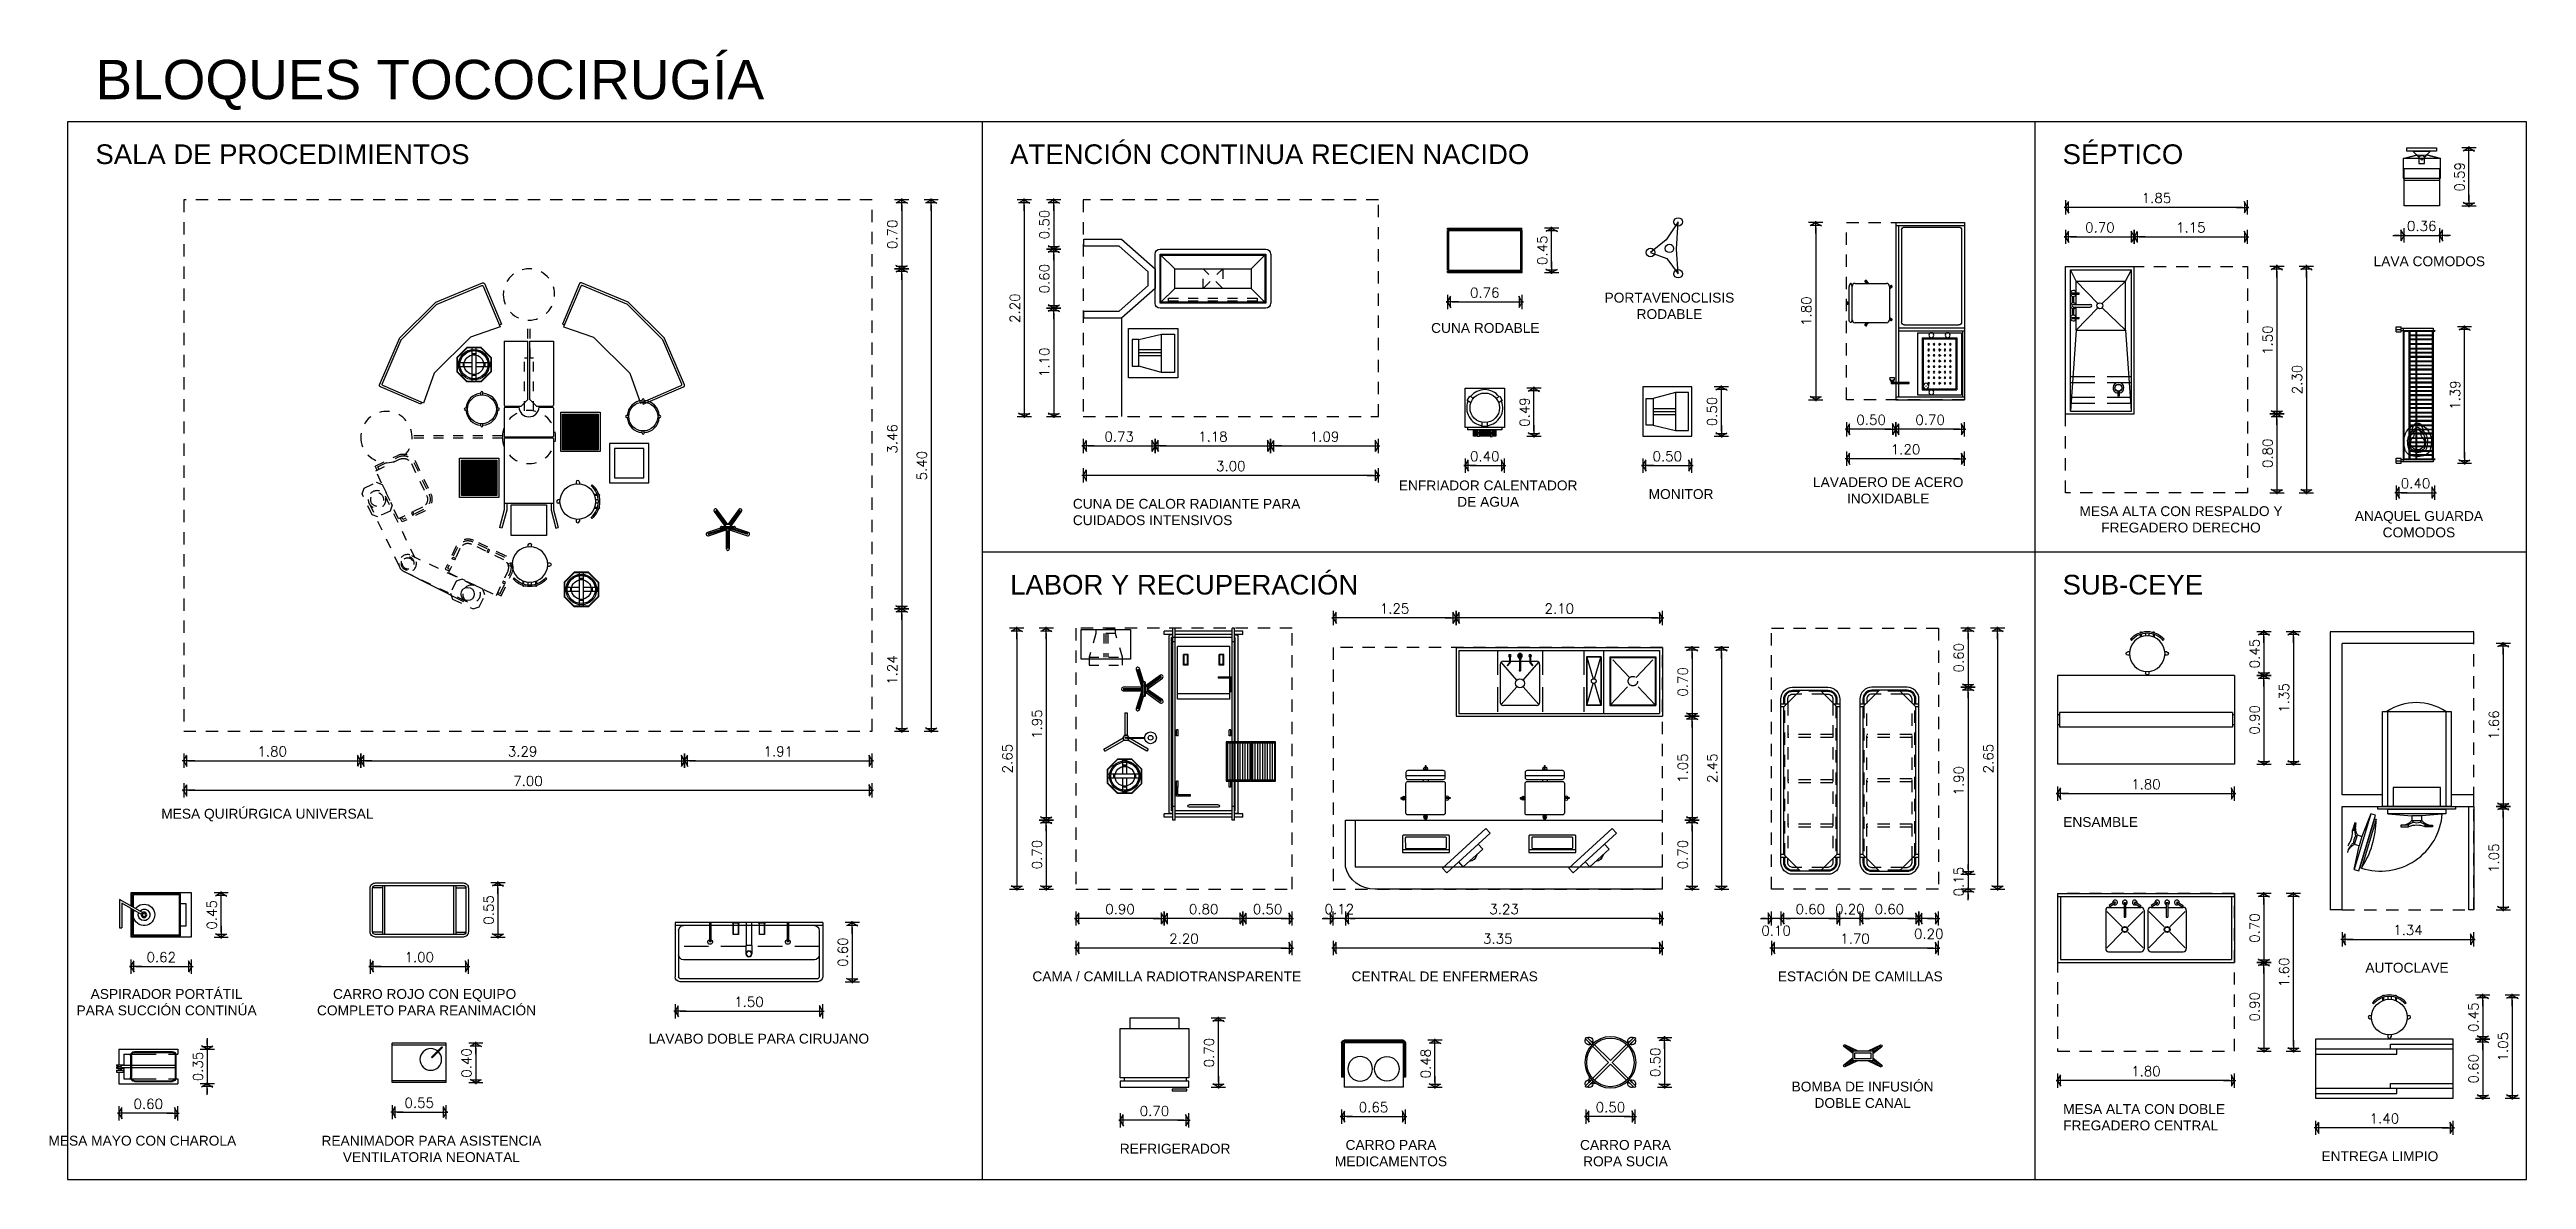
# Model space of a CAD drawing. Header units: millimetres. Extents: x 0 to 53.7, y -32.2 to -5.1.
# Drawn here: x 28.5 to 53.69, y -16.67 to -5.18 of the extents above; entities that cross this region are included whole.
import ezdxf

# ---------------------------------------------------------------- set-up
doc = ezdxf.new("R2010")
doc.units = ezdxf.units.MM
doc.header["$MEASUREMENT"] = 0
for name, pattern in [('CIRUGIA opc7$0$DASHDOT', [25.4, 12.7, -6.35, 0, -6.35]), ('CIRUGIA opc7$0$HIDDEN', [9.525, 6.35, -3.175]), ('CIRUGIA opc7$0$HIDDEN2', [4.7625, 3.175, -1.5875]), ('DASHED', [0.75, 0.5, -0.25]), ('DASHED2', [0.375, 0.25, -0.125]), ('HIDDEN1', [0.07, 0.035, -0.035]), ('HIDDEN2', [0.1875, 0.125, -0.0625]), ('TOCOCIRUGIA$0$DASHED', [0.75, 0.5, -0.25]), ('TOCOCIRUGIA$0$DASHED2', [0.375, 0.25, -0.125])]:
    doc.linetypes.add(name, pattern=pattern)
for name, color, linetype in [('Can', 6, 'Continuous'), ('Cot', 8, 'Continuous'), ('Mob', 8, 'Continuous'), ('Mur', 3, 'Continuous'), ('Proy', 9, 'HIDDEN2'), ('Tex', 2, 'Continuous')]:
    doc.layers.add(name, color=color, linetype=linetype)
doc.styles.add('ARIAL', font='arial.ttf')
doc.styles.add('ROMANS', font='romans.shx')
doc.dimstyles.new('PAÑO', dxfattribs={"dimscale": 0.5, "dimtxt": 0.2, "dimasz": 0.1, "dimexe": 0.18, "dimexo": 0.0625, "dimgap": 0.09, "dimtad": 1, "dimzin": 0, "dimdsep": 46, "dimtxsty": 'ROMANS', "dimblk1": 'COTP', "dimblk2": 'COTP', "dimsah": 1, "dimcen": 0.09, "dimse1": 1, "dimse2": 1, "dimclrd": 256, "dimclrt": 2, "dimaunit": 1, "dimadec": 0, "dimazin": 0, "dimtfac": 1, "dimtix": 1, "dimtmove": 2, "dimatfit": 0, "dimldrblk": 'COTP', "dimfxl": 0.18, "dimtolj": 1, "dimtzin": 0, "dimarcsym": 0})

msp = doc.modelspace()

# ---------------------------------------------------------------- texts
at = {"layer": 'Tex', "style": 'ARIAL'}
for s, height, p in [('BLOQUES TOCOCIRUGÍA', 0.4, (28.971, -5.687)), ('SALA DE PROCEDIMIENTOS', 0.2, (28.971, -6.346)), ('ATENCIÓN CONTINUA RECIEN NACIDO ', 0.2, (38.271, -6.346)), ('SÉPTICO', 0.2, (48.971, -6.346)), ('LABOR Y RECUPERACIÓN ', 0.2, (38.271, -10.721)), ('SUB-CEYE ', 0.2, (48.971, -10.721))]:
    msp.add_text(s, height=height, dxfattribs=at).set_placement(p)
at = {"layer": 'Tex', "char_height": 0.1, "attachment_point": 1, "style": 'ARIAL'}
for s, insert, width in [('\\pxqc;LAVA COMODOS', (50.724, -7.284), 3.95116), ('\\pxqc;PORTAVENOCLISIS\\PRODABLE', (42.998, -7.654), 3.95116), ('\\pxqc;CUNA RODABLE', (41.126, -7.962), 3.95116), ('\\pxqc;ENFRIADOR CALENTADOR \\PDE AGUA', (41.155, -9.562), 3.95116), ('\\pxqc;LAVADERO DE ACERO \\PINOXIDABLE ', (45.222, -9.529), 3.95116), ('CUNA DE CALOR RADIANTE PARA \\PCUIDADOS INTENSIVOS ', (38.908, -9.749), 3.95116), ('MONITOR ', (44.762, -9.65), 3.95116), ('\\pxqc;{\\C2;MESA ALTA CON RESPALDO Y \\PFREGADERO DERECHO}', (48.199, -9.824), 3.95116), ('\\pxqc;ANAQUEL GUARDA \\PCOMODOS', (50.618, -9.873), 3.95116), ('MESA QUIRÚRGICA UNIVERSAL ', (29.64, -12.899), 3.95116), ('ENSAMBLE ', (48.977, -12.983), 3.95116), ('{\\C2;CAMA / CAMILLA RADIOTRANSPARENTE}', (38.497, -14.552), 3.95116), ('CENTRAL DE ENFERMERAS', (41.742, -14.552), 3.95116), ('{\\C2;ESTACIÓN DE CAMILLAS}', (46.075, -14.552), 3.95116), ('AUTOCLAVE', (52.049, -14.464), 3.95116), ('\\pxqc;ASPIRADOR PORTÁTIL \\PPARA SUCCIÓN CONTINÚA ', (27.967, -14.731), 3.45437), ('\\pxqc;CARRO ROJO CON EQUIPO\\P COMPLETO PARA REANIMACIÓN', (30.253, -14.731), 4.1294), ('\\pxqc;LAVABO DOBLE PARA CIRUJANO', (34.405, -15.185), 2.62037), ('\\pxqc;BOMBA DE INFUSIÓN \\PDOBLE CANAL', (44.962, -15.672), 3.95116), ('MESA ALTA CON DOBLE \\PFREGADERO CENTRAL', (48.977, -15.9), 3.95116), ('\\pxqc;MESA MAYO CON CHAROLA', (28.535, -16.222), 1.82483), ('\\pxqc;REANIMADOR PARA ASISTENCIA \\PVENTILATORIA NEONATAL ', (30.702, -16.222), 3.36889), ('REFRIGERADOR ', (39.385, -16.303), 3.95116), ('\\pxqc;CARRO PARA \\PMEDICAMENTOS', (40.167, -16.265), 3.95116), ('\\pxqc;CARRO PARA \\PROPA SUCIA', (42.551, -16.265), 3.95116), ('ENTREGA LIMPIO', (51.603, -16.38), 3.95116)]:
    msp.add_mtext(s, dxfattribs=dict(at, insert=insert, width=width))

# ---------------------------------------------------------------- blocks, each defined once
blk = doc.blocks.new('TOCOCIRUGIA$0$porta')
at = {"linetype": 'TOCOCIRUGIA$0$DASHED2'}
for p, q in [((72.062, 112.853), (72.241, 112.853)), ((72.062, 112.842), (72.241, 112.842)), ((72.205, 113.05), (72.26, 112.879)), ((72.215, 113.053), (72.261, 112.912)), ((72.446, 112.978), (72.301, 112.873)), ((72.446, 112.717), (72.301, 112.823)), ((72.453, 112.969), (72.308, 112.864)), ((72.453, 112.726), (72.308, 112.832)), ((72.205, 112.646), (72.26, 112.816)), ((72.215, 112.643), (72.261, 112.784))]:
    blk.add_line(p, q, dxfattribs=at)
blk.add_line((72.274, 112.913), (72.274, 112.783))
at = {"linetype": 'Continuous'}
for points in [[(72.27, 112.924), (72.227, 113.057, 1), (72.194, 113.046), (72.252, 112.865), (72.062, 112.865, 1), (72.062, 112.83), (72.252, 112.83), (72.193, 112.65, 1), (72.227, 112.639), (72.27, 112.771)], [(72.286, 112.819), (72.439, 112.708, 1), (72.46, 112.736), (72.306, 112.848), (72.46, 112.96, 1), (72.439, 112.988), (72.286, 112.877)]]:
    blk.add_lwpolyline(points, format="xyb", dxfattribs=at)
for points in [[(72.261, 112.88), (72.26, 112.879), (72.252, 112.865), (72.241, 112.853), (72.241, 112.842), (72.252, 112.83), (72.26, 112.816), (72.261, 112.816)], [(72.286, 112.82), (72.301, 112.823), (72.308, 112.832), (72.306, 112.848), (72.308, 112.864), (72.301, 112.873), (72.286, 112.876)]]:
    blk.add_lwpolyline(points)
at = {"linetype": 'TOCOCIRUGIA$0$DASHED2'}
blk.add_lwpolyline([(72.261, 112.913, -1), (72.286, 112.913), (72.286, 112.783, -1), (72.261, 112.783)], format="xyb", close=True, dxfattribs=at)
blk = doc.blocks.new('TOCOCIRUGIA$0$129')
at = {"linetype": 'Continuous'}
for p, q in [((-0.02, 0.1595), (-0.02, 0.1555)), ((-0.02, 0.1595), (0.02, 0.1595)), ((-0.02, 0.1555), (0.02, 0.1555)), ((-0.008, 0.1635), (-0.008, 0.1595)), ((-0.008, 0.1635), (0.008, 0.1635)), ((0, 0.1555), (0, 0.1425)), ((0.008, 0.1635), (0.008, 0.1595)), ((0.02, 0.1595), (0.02, 0.1555)), ((-0.02, -0.1555), (-0.02, -0.1595)), ((-0.02, -0.1555), (0.02, -0.1555)), ((-0.02, -0.1595), (0.02, -0.1595)), ((-0.008, -0.1595), (-0.008, -0.1635)), ((-0.008, -0.1635), (0.008, -0.1635)), ((0, -0.1495), (0, -0.1555)), ((0.008, -0.1595), (0.008, -0.1635)), ((0.02, -0.1555), (0.02, -0.1595))]:
    blk.add_line(p, q, dxfattribs=at)
for radius in [0.1555, 0.1425, 0.1]:
    blk.add_circle((0, 0), radius, dxfattribs=at)
blk.add_arc((0, 0), 0.1495, 90, 270, dxfattribs=at)
blk = doc.blocks.new('TOCOCIRUGIA$0$226')
at = {"linetype": 'Continuous'}
for p, q in [((-0.175, -0.102), (-0.073, 0)), ((-0.073, 0), (0.073, 0)), ((-0.02, 0), (-0.02, -0.07)), ((0.021, 0), (0.021, -0.07)), ((0.073, 0), (0.175, -0.102)), ((-0.175, -0.102), (-0.175, -0.248)), ((-0.175, -0.155), (-0.105, -0.155)), ((-0.175, -0.196), (-0.105, -0.196)), ((-0.175, -0.248), (-0.073, -0.35)), ((-0.172, -0.105), (-0.07, -0.003)), ((-0.172, -0.245), (-0.07, -0.347)), ((-0.171, -0.102), (-0.171, -0.248)), ((-0.111, -0.155), (-0.111, -0.196)), ((-0.105, -0.155), (-0.105, -0.196)), ((-0.073, -0.004), (0.073, -0.004)), ((-0.02, -0.064), (0.021, -0.064)), ((-0.02, -0.07), (0.021, -0.07)), ((0.07, -0.003), (0.172, -0.105)), ((0.07, -0.347), (0.172, -0.245)), ((0.073, -0.35), (0.175, -0.248)), ((0.105, -0.155), (0.105, -0.196)), ((0.105, -0.155), (0.175, -0.155)), ((0.105, -0.196), (0.175, -0.196)), ((0.111, -0.155), (0.111, -0.196)), ((0.171, -0.102), (0.171, -0.248)), ((0.175, -0.102), (0.175, -0.248)), ((-0.073, -0.346), (0.073, -0.346)), ((-0.073, -0.35), (0.073, -0.35)), ((-0.02, -0.28), (-0.02, -0.35)), ((-0.02, -0.28), (0.021, -0.28)), ((-0.02, -0.286), (0.021, -0.286)), ((0.021, -0.28), (0.021, -0.35))]:
    blk.add_line(p, q, dxfattribs=at)
at = {"linetype": 'TOCOCIRUGIA$0$DASHED'}
for p, q in [((-0.105, -0.155), (0.105, -0.155)), ((-0.105, -0.196), (0.105, -0.196)), ((-0.02, -0.07), (-0.02, -0.155)), ((-0.02, -0.196), (-0.02, -0.28)), ((0.021, -0.07), (0.021, -0.155)), ((0.021, -0.196), (0.021, -0.28))]:
    blk.add_line(p, q, dxfattribs=at)
blk = doc.blocks.new('TOCOCIRUGIA$0$90')
for p, q in [((-0.37, -0.02), (-0.37, -0.38)), ((-0.36, -0.02), (-0.36, -0.38)), ((-0.35, -0.02), (-0.35, -0.38)), ((-0.34, -0.02), (-0.34, -0.38)), ((-0.33, -0.02), (-0.33, -0.38)), ((-0.32, -0.02), (-0.32, -0.38)), ((-0.31, -0.02), (-0.31, -0.38)), ((-0.3, -0.02), (-0.3, -0.38)), ((-0.29, -0.02), (-0.29, -0.38)), ((-0.28, -0.02), (-0.28, -0.38)), ((-0.27, -0.02), (-0.27, -0.38)), ((-0.26, -0.02), (-0.26, -0.38)), ((-0.25, -0.02), (-0.25, -0.38)), ((-0.24, -0.02), (-0.24, -0.38)), ((-0.23, -0.02), (-0.23, -0.38)), ((-0.22, -0.02), (-0.22, -0.38)), ((-0.21, -0.02), (-0.21, -0.38)), ((-0.2, -0.02), (-0.2, -0.38)), ((-0.19, -0.02), (-0.19, -0.38)), ((-0.18, -0.02), (-0.18, -0.38)), ((-0.17, -0.02), (-0.17, -0.38)), ((-0.16, -0.02), (-0.16, -0.38)), ((-0.15, -0.02), (-0.15, -0.38)), ((-0.14, -0.02), (-0.14, -0.38)), ((-0.13, -0.02), (-0.13, -0.38)), ((-0.12, -0.02), (-0.12, -0.38)), ((-0.11, -0.02), (-0.11, -0.38)), ((-0.1, -0.02), (-0.1, -0.38)), ((-0.09, -0.02), (-0.09, -0.38)), ((-0.08, -0.02), (-0.08, -0.38)), ((-0.07, -0.02), (-0.07, -0.38)), ((-0.06, -0.02), (-0.06, -0.38)), ((-0.05, -0.02), (-0.05, -0.38)), ((-0.04, -0.02), (-0.04, -0.38)), ((-0.03, -0.02), (-0.03, -0.38))]:
    blk.add_line(p, q)
for points in [[(-0.4, -0.4), (-0.4, 0), (0, 0), (0, -0.4)], [(-0.38, -0.38), (-0.38, -0.02), (-0.02, -0.02), (-0.02, -0.38)]]:
    blk.add_lwpolyline(points, close=True)
blk = doc.blocks.new('TOCOCIRUGIA$0$896')
for points in [[(-0.2, -0.4), (0.2, -0.4), (0.2, 0), (-0.2, 0)], [(-0.15, -0.35), (0.15, -0.35), (0.15, -0.05), (-0.15, -0.05)]]:
    blk.add_lwpolyline(points, close=True)
blk = doc.blocks.new('TOCOCIRUGIA$0$158')
at = {"linetype": 'TOCOCIRUGIA$0$DASHED2', "ltscale": 0.3}
for p, q in [((-1.285, 0.095), (-0.691, 0.095)), ((-0.691, 0.095), (-0.691, 0.057)), ((-0.691, 0.057), (-0.261, 0.057)), ((-0.691, 0.032), (-0.691, -0.005)), ((-0.691, 0.032), (-0.261, 0.032)), ((-1.593, -0.255), (-1.593, -1.275)), ((-1.568, -0.255), (-1.568, -1.275)), ((-1.285, -0.005), (-0.691, -0.005))]:
    blk.add_line(p, q, dxfattribs=at)
for centre, radius in [((-1.581, 0.045), 0.3), ((0.029, 0.045), 0.29), ((-1.581, -1.565), 0.29)]:
    blk.add_circle(centre, radius, dxfattribs=at)
blk = doc.blocks.new('TOCOCIRUGIA$0$725')
for p, q in [((0, -0.24), (0, 0)), ((0, 0), (0.651, 0)), ((0.681, 0), (0.964, 0)), ((0.994, 0), (1.715, 0)), ((1.645, -0.5), (1.645, 0)), ((1.715, 0), (1.895, 0.048)), ((1.718, -0.025), (1.901, 0.024)), ((1.901, 0.024), (1.895, 0.048)), ((0.593, -0.24), (0, -0.24)), ((0.661, -0.172), (0.593, -0.24)), ((0.661, -0.172), (0.661, -0.01)), ((0.671, -0.147), (0.671, -0.01)), ((0.974, -0.49), (0.974, -0.01)), ((0.984, -0.49), (0.984, -0.01)), ((1.645, -0.025), (1.718, -0.025)), ((1.665, -0.43), (1.665, -0.07)), ((1.665, -0.07), (1.975, -0.07)), ((1.975, -0.07), (1.975, -0.43)), ((0.593, -0.26), (0, -0.26)), ((0, -0.5), (0, -0.26)), ((0, -0.5), (0.651, -0.5)), ((0.661, -0.328), (0.593, -0.26)), ((0.661, -0.49), (0.661, -0.328)), ((0.671, -0.49), (0.671, -0.353)), ((0.681, -0.5), (0.964, -0.5)), ((0.994, -0.5), (1.715, -0.5)), ((1.645, -0.475), (1.718, -0.475)), ((1.975, -0.43), (1.665, -0.43)), ((1.715, -0.5), (1.895, -0.548)), ((1.718, -0.475), (1.901, -0.524)), ((1.901, -0.524), (1.895, -0.548))]:
    blk.add_line(p, q)
for centre, radius, start, end in [((0.651, -0.01), 0.01, 0, 90), ((0.681, -0.01), 0.01, 90, 180), ((0.964, -0.01), 0.01, 360, 90), ((0.994, -0.01), 0.01, 90, 180), ((0.666, -0.25), 0.103, 272.779, 87.221), ((0.651, -0.49), 0.01, 270, 0), ((0.681, -0.49), 0.01, 180, 270), ((0.964, -0.49), 0.01, 270, 360), ((0.994, -0.49), 0.01, 180, 270)]:
    blk.add_arc(centre, radius, start, end)
blk = doc.blocks.new('TOCOCIRUGIA$0$LAMPARA')
at = {"linetype": 'TOCOCIRUGIA$0$DASHED', "ltscale": 0.2}
for points in [[(-0.117, 0.056), (0.117, -0.056), (0.184, -0.033), (0.249, 0.103), (0.225, 0.169), (-0.009, 0.282), (-0.076, 0.258), (-0.141, 0.123)], [(0.22, -0.305), (0.193, -0.292), (0.202, -0.274), (0.229, -0.287)]]:
    blk.add_lwpolyline(points, close=True, dxfattribs=at)
for points in [[(-0.279, 0.111), (-0.324, 0.133), (-0.445, -0.12, 0.414214), (-0.375, -0.32), (-0.014, -0.492, 0.414214), (0.186, -0.422), (0.307, -0.169), (0.262, -0.148)], [(-0.288, 0.093), (-0.315, 0.106), (-0.427, -0.128, 0.414214), (-0.366, -0.302), (-0.005, -0.474, 0.414214), (0.168, -0.413), (0.28, -0.178), (0.253, -0.166)]]:
    blk.add_lwpolyline(points, format="xyb", dxfattribs=at)
blk.add_lwpolyline([(-0.353, -0.275), (0.008, -0.447, 0.414214), (0.141, -0.4), (0.271, -0.129), (-0.271, 0.129), (-0.4, -0.141, 0.414214)], format="xyb", close=True, dxfattribs=at)
blk = doc.blocks.new('TOCOCIRUGIA$0$BRAZO')
at = {"linetype": 'TOCOCIRUGIA$0$DASHED', "ltscale": 0.005}
for p, q in [((-0.679, 0.435), (0.043, 0.09)), ((-0.765, 0.255), (-0.043, -0.09)), ((0.09, 0.043), (0.435, -0.679)), ((-0.09, -0.043), (0.255, -0.765))]:
    blk.add_line(p, q, dxfattribs=at)
for centre, radius in [((-0.722, 0.345), 0.1), ((-0.722, 0.345), 0.075), ((0, 0), 0.1), ((0, 0), 0.075), ((0, 0), 0.0614), ((0.345, -0.722), 0.1)]:
    blk.add_circle(centre, radius, dxfattribs=at)
blk = doc.blocks.new('TOCOCIRUGIA$0$86')
at = {"linetype": 'Continuous'}
for p, q in [((-0.147, 0.011), (-0.169, 0.011)), ((-0.011, 0.169), (-0.011, 0.147)), ((0.011, 0.169), (0.011, 0.147)), ((0.169, 0.011), (0.147, 0.011)), ((-0.147, -0.011), (-0.169, -0.011)), ((-0.011, -0.147), (-0.011, -0.169)), ((0.011, -0.147), (0.011, -0.169)), ((0.169, -0.011), (0.147, -0.011))]:
    blk.add_line(p, q, dxfattribs=at)
blk.add_circle((0, 0), 0.147, dxfattribs=at)
for centre, radius, start, end in [((-0.169, 0), 0.0109, 90, 270), ((0, 0), 0.163, 93.8226, 176.1774), ((0, 0.169), 0.0109, 0, 180), ((0, 0), 0.163, 3.8226, 86.1774), ((0.169, 0), 0.0109, 270, 90), ((0, 0), 0.163, 183.8226, 266.1774), ((0, -0.169), 0.0109, 180, 0), ((0, 0), 0.163, 273.8226, 356.1774)]:
    blk.add_arc(centre, radius, start, end, dxfattribs=at)
blk = doc.blocks.new('TOCOCIRUGIA$0$85')
at = {"linetype": 'Continuous'}
for p, q in [((-0.017, 0.406), (-0.017, 0.424)), ((0.017, 0.406), (0.017, 0.424)), ((-0.18, 0.242), (-0.198, 0.242)), ((-0.18, 0.208), (-0.198, 0.208)), ((-0.171, 0.079), (-0.16, 0.09)), ((-0.07, 0.027), (-0.07, 0.058)), ((-0.07, 0.007), (-0.07, 0.011)), ((-0.061, 0.024), (-0.061, 0.055)), ((-0.061, 0.007), (-0.061, 0.008)), ((-0.017, 0.016), (-0.017, 0.045)), ((0.017, 0.016), (0.017, 0.045)), ((0.061, 0.024), (0.061, 0.055)), ((0.061, 0.007), (0.061, 0.008)), ((0.07, 0.027), (0.07, 0.058)), ((0.07, 0.007), (0.07, 0.011)), ((0.171, 0.079), (0.16, 0.09)), ((0.198, 0.242), (0.18, 0.242)), ((0.198, 0.208), (0.18, 0.208))]:
    blk.add_line(p, q, dxfattribs=at)
blk.add_circle((0, 0.225), 0.181, dxfattribs=at)
for centre, radius, start, end in [((0, 0.424), 0.0171, 0, 180), ((-0.198, 0.225), 0.0171, 90, 270), ((0, 0.225), 0.225, 220.4497, 319.5503), ((0, 0.225), 0.21, 220.1147, 319.8853), ((-0.065, 0.007), 0.00439, 180, 0), ((0.065, 0.007), 0.00439, 180, 0), ((0.198, 0.225), 0.0171, 270, 90)]:
    blk.add_arc(centre, radius, start, end, dxfattribs=at)
blk = doc.blocks.new('TOCOCIRUGIA$0$LAMPARA2')
at = {"linetype": 'TOCOCIRUGIA$0$DASHED', "ltscale": 0.2}
for points in [[(-0.114, 0.387), (-0.093, 0.432), (-0.345, 0.553, 0.414214), (-0.545, 0.482), (-0.718, 0.122, 0.414214), (-0.647, -0.078), (-0.395, -0.199), (-0.373, -0.154)], [(-0.132, 0.396), (-0.119, 0.423), (-0.354, 0.535, 0.414214), (-0.527, 0.474), (-0.7, 0.113, 0.414214), (-0.639, -0.06), (-0.404, -0.173), (-0.391, -0.145)]]:
    blk.add_lwpolyline(points, format="xyb", dxfattribs=at)
blk.add_lwpolyline([(-0.5, 0.461), (-0.673, 0.1, 0.414214), (-0.626, -0.033), (-0.355, -0.163), (-0.096, 0.379), (-0.367, 0.508, 0.414214)], format="xyb", close=True, dxfattribs=at)
for points in [[(-0.618, 0.284), (-0.591, 0.271), (-0.582, 0.29), (-0.609, 0.302)], [(-0.245, 0.483), (-0.258, 0.456), (-0.24, 0.448), (-0.227, 0.475)], [(-0.169, 0.225), (-0.282, -0.009), (-0.258, -0.076), (-0.123, -0.141), (-0.056, -0.117), (0.056, 0.117), (0.033, 0.184), (-0.103, 0.249)], [(-0.53, -0.112), (-0.517, -0.085), (-0.499, -0.094), (-0.512, -0.121)]]:
    blk.add_lwpolyline(points, close=True, dxfattribs=at)
blk = doc.blocks.new('TOCOCIRUGIA$0$A$C703F1D53')
blk.add_blockref('TOCOCIRUGIA$0$LAMPARA2', (0.113, -0.054))
blk = doc.blocks.new('TOCOCIRUGIA$0$177')
at = {"linetype": 'Continuous'}
blk.add_lwpolyline([(0.31, 0.479), (0.317, 0.5), (0.729, 0.324, -0.41216), (0.737, 0.304), (0.538, -0.168, -0.097185), (0.536, -0.171), (0.171, -0.536, -0.097185), (0.168, -0.538), (-0.305, -0.737, -0.41216), (-0.324, -0.729), (-0.501, -0.317), (-0.48, -0.31)], format="xyb", dxfattribs=at)
blk.add_lwpolyline([(0.158, -0.517, -0.097185), (0.155, -0.52), (-0.298, -0.71, -0.41216), (-0.311, -0.704), (-0.488, -0.29), (-0.184, -0.184), (0.184, 0.184), (0.29, 0.488), (0.705, 0.31, -0.41216), (0.71, 0.297), (0.519, -0.156, -0.097185), (0.517, -0.159)], format="xyb", close=True, dxfattribs=at)
blk = doc.blocks.new('COTP')
at = {"color": 0}
for p, q in [((-2.24, 0), (0.28, 0)), ((0, -1.45), (0, 1.45))]:
    blk.add_line(p, q, dxfattribs=at)
at = {"color": 2}
for p, q in [((0.1, -0.17), (-0.67, 1.16)), ((0.1, 0.17), (-0.67, -1.16)), ((-0.56, -1.11), (-0.56, 1.11))]:
    blk.add_line(p, q, dxfattribs=at)
blk = doc.blocks.new('*D748')
at = {"layer": 'Cot', "lineweight": -2, "transparency": 16777216}
blk.add_line((37.168, -6.761), (37.168, -7.361), dxfattribs=at)
at = {"layer": 'Defpoints', "color": 0, "transparency": 16777216}
for p in [(33.368, -6.711), (33.358, -7.411), (37.168, -7.411)]:
    blk.add_point(p, dxfattribs=at)
at = {"layer": 'Cot', "lineweight": -2, "transparency": 16777216, "xscale": 0.05, "yscale": 0.05, "zscale": 0.05}
for p, rotation in [((37.168, -6.711), 90), ((37.168, -7.411), 270)]:
    blk.add_blockref('COTP', p, dxfattribs=dict(at, rotation=rotation))
at = {"layer": 'Cot', "color": 2, "transparency": 16777216, "insert": (37.073, -7.061), "char_height": 0.1, "attachment_point": 5, "rotation": 90, "style": 'ROMANS'}
blk.add_mtext('\\A1;0.70', dxfattribs=at)
blk = doc.blocks.new('*D749')
at = {"layer": 'Cot', "lineweight": -2, "transparency": 16777216}
blk.add_line((37.168, -7.461), (37.168, -10.818), dxfattribs=at)
at = {"layer": 'Defpoints', "color": 0, "transparency": 16777216}
for p in [(33.358, -7.411), (32.812, -10.868), (37.168, -10.868)]:
    blk.add_point(p, dxfattribs=at)
at = {"layer": 'Cot', "lineweight": -2, "transparency": 16777216, "xscale": 0.05, "yscale": 0.05, "zscale": 0.05}
for p, rotation in [((37.168, -7.411), 90), ((37.168, -10.868), 270)]:
    blk.add_blockref('COTP', p, dxfattribs=dict(at, rotation=rotation))
at = {"layer": 'Cot', "color": 2, "transparency": 16777216, "insert": (37.073, -9.139), "char_height": 0.1, "attachment_point": 5, "rotation": 90, "style": 'ROMANS'}
blk.add_mtext('\\A1;3.46', dxfattribs=at)
blk = doc.blocks.new('*D750')
at = {"layer": 'Cot', "lineweight": -2, "transparency": 16777216}
blk.add_line((37.168, -10.918), (37.168, -12.061), dxfattribs=at)
at = {"layer": 'Defpoints', "color": 0, "transparency": 16777216}
for p in [(32.812, -10.868), (32.822, -12.111), (37.168, -12.111)]:
    blk.add_point(p, dxfattribs=at)
at = {"layer": 'Cot', "lineweight": -2, "transparency": 16777216, "xscale": 0.05, "yscale": 0.05, "zscale": 0.05}
for p, rotation in [((37.168, -10.868), 90), ((37.168, -12.111), 270)]:
    blk.add_blockref('COTP', p, dxfattribs=dict(at, rotation=rotation))
at = {"layer": 'Cot', "color": 2, "transparency": 16777216, "insert": (37.073, -11.489), "char_height": 0.1, "attachment_point": 5, "rotation": 90, "style": 'ROMANS'}
blk.add_mtext('\\A1;1.24', dxfattribs=at)
blk = doc.blocks.new('*D751')
at = {"layer": 'Cot', "lineweight": -2, "transparency": 16777216}
blk.add_line((37.468, -6.761), (37.468, -12.061), dxfattribs=at)
at = {"layer": 'Defpoints', "color": 0, "transparency": 16777216}
for p in [(36.868, -6.711), (36.868, -12.111), (37.468, -12.111)]:
    blk.add_point(p, dxfattribs=at)
at = {"layer": 'Cot', "lineweight": -2, "transparency": 16777216, "xscale": 0.05, "yscale": 0.05, "zscale": 0.05}
for p, rotation in [((37.468, -6.711), 90), ((37.468, -12.111), 270)]:
    blk.add_blockref('COTP', p, dxfattribs=dict(at, rotation=rotation))
at = {"layer": 'Cot', "color": 2, "transparency": 16777216, "insert": (37.373, -9.411), "char_height": 0.1, "attachment_point": 5, "rotation": 90, "style": 'ROMANS'}
blk.add_mtext('\\A1;5.40', dxfattribs=at)
blk = doc.blocks.new('*D752')
at = {"layer": 'Cot', "lineweight": -2, "transparency": 16777216}
blk.add_line((29.918, -12.411), (31.618, -12.411), dxfattribs=at)
at = {"layer": 'Defpoints', "color": 0, "transparency": 16777216}
for p in [(31.668, -9.12), (29.868, -9.411), (31.668, -12.411)]:
    blk.add_point(p, dxfattribs=at)
at = {"layer": 'Cot', "lineweight": -2, "transparency": 16777216, "xscale": 0.05, "yscale": 0.05, "zscale": 0.05, "rotation": 180}
blk.add_blockref('COTP', (29.868, -12.411), dxfattribs=at)
at = {"layer": 'Cot', "lineweight": -2, "transparency": 16777216, "xscale": 0.05, "yscale": 0.05, "zscale": 0.05}
blk.add_blockref('COTP', (31.668, -12.411), dxfattribs=at)
at = {"layer": 'Cot', "color": 2, "transparency": 16777216, "insert": (30.768, -12.316), "char_height": 0.1, "attachment_point": 5, "style": 'ROMANS'}
blk.add_mtext('\\A1;1.80', dxfattribs=at)
blk = doc.blocks.new('*D753')
at = {"layer": 'Cot', "lineweight": -2, "transparency": 16777216}
blk.add_line((31.718, -12.411), (34.91, -12.411), dxfattribs=at)
at = {"layer": 'Defpoints', "color": 0, "transparency": 16777216}
for p in [(34.96, -8.596), (31.668, -9.12), (34.96, -12.411)]:
    blk.add_point(p, dxfattribs=at)
at = {"layer": 'Cot', "lineweight": -2, "transparency": 16777216, "xscale": 0.05, "yscale": 0.05, "zscale": 0.05, "rotation": 180}
blk.add_blockref('COTP', (31.668, -12.411), dxfattribs=at)
at = {"layer": 'Cot', "lineweight": -2, "transparency": 16777216, "xscale": 0.05, "yscale": 0.05, "zscale": 0.05}
blk.add_blockref('COTP', (34.96, -12.411), dxfattribs=at)
at = {"layer": 'Cot', "color": 2, "transparency": 16777216, "insert": (33.314, -12.316), "char_height": 0.1, "attachment_point": 5, "style": 'ROMANS'}
blk.add_mtext('\\A1;3.29', dxfattribs=at)
blk = doc.blocks.new('*D754')
at = {"layer": 'Cot', "lineweight": -2, "transparency": 16777216}
blk.add_line((35.01, -12.411), (36.818, -12.411), dxfattribs=at)
at = {"layer": 'Defpoints', "color": 0, "transparency": 16777216}
for p in [(34.96, -8.596), (36.868, -8.596), (36.868, -12.411)]:
    blk.add_point(p, dxfattribs=at)
at = {"layer": 'Cot', "lineweight": -2, "transparency": 16777216, "xscale": 0.05, "yscale": 0.05, "zscale": 0.05, "rotation": 180}
blk.add_blockref('COTP', (34.96, -12.411), dxfattribs=at)
at = {"layer": 'Cot', "lineweight": -2, "transparency": 16777216, "xscale": 0.05, "yscale": 0.05, "zscale": 0.05}
blk.add_blockref('COTP', (36.868, -12.411), dxfattribs=at)
at = {"layer": 'Cot', "color": 2, "transparency": 16777216, "insert": (35.914, -12.316), "char_height": 0.1, "attachment_point": 5, "style": 'ROMANS'}
blk.add_mtext('\\A1;1.91', dxfattribs=at)
blk = doc.blocks.new('*D755')
at = {"layer": 'Cot', "lineweight": -2, "transparency": 16777216}
blk.add_line((29.918, -12.711), (36.818, -12.711), dxfattribs=at)
at = {"layer": 'Defpoints', "color": 0, "transparency": 16777216}
for p in [(29.868, -12.111), (36.868, -12.111), (36.868, -12.711)]:
    blk.add_point(p, dxfattribs=at)
at = {"layer": 'Cot', "lineweight": -2, "transparency": 16777216, "xscale": 0.05, "yscale": 0.05, "zscale": 0.05, "rotation": 180}
blk.add_blockref('COTP', (29.868, -12.711), dxfattribs=at)
at = {"layer": 'Cot', "lineweight": -2, "transparency": 16777216, "xscale": 0.05, "yscale": 0.05, "zscale": 0.05}
blk.add_blockref('COTP', (36.868, -12.711), dxfattribs=at)
at = {"layer": 'Cot', "color": 2, "transparency": 16777216, "insert": (33.368, -12.616), "char_height": 0.1, "attachment_point": 5, "style": 'ROMANS'}
blk.add_mtext('\\A1;7.00', dxfattribs=at)
blk = doc.blocks.new('TOCOCIRUGIA$0$178')
at = {"linetype": 'Continuous'}
for p, q in [((0, 0), (-0.6, 0)), ((-0.6, 0), (-0.6, -0.05)), ((0, 0), (0, -0.159)), ((-0.58, -0.05), (-0.6, -0.05)), ((-0.58, -0.055), (-0.58, -0.295)), ((-0.572, -0.063), (-0.572, -0.287)), ((-0.16, -0.023), (-0.548, -0.023)), ((-0.16, -0.031), (-0.54, -0.031)), ((-0.128, -0.063), (-0.128, -0.287)), ((-0.05, -0.05), (-0.122, -0.05)), ((-0.12, -0.063), (-0.12, -0.287)), ((-0.031, -0.163), (-0.12, -0.163)), ((-0.031, -0.186), (-0.12, -0.186)), ((-0.05, -0.05), (-0.05, -0.163)), ((0.023, -0.159), (-0.05, -0.159)), ((-0.05, -0.186), (-0.05, -0.3)), ((0.023, -0.191), (-0.05, -0.191)), ((0.023, -0.211), (-0.044, -0.211)), ((-0.044, -0.211), (-0.044, -0.231)), ((0.023, -0.231), (-0.044, -0.231)), ((-0.024, -0.191), (-0.024, -0.211)), ((0.023, -0.169), (-0.02, -0.175)), ((0.023, -0.181), (-0.02, -0.175)), ((-0.016, -0.191), (-0.016, -0.211)), ((0, -0.191), (0, -0.211)), ((0, -0.231), (0, -0.35)), ((0.023, -0.159), (0.023, -0.169)), ((0.023, -0.181), (0.023, -0.191)), ((0.023, -0.211), (0.023, -0.231)), ((-0.58, -0.3), (-0.6, -0.3)), ((-0.6, -0.3), (-0.6, -0.35)), ((0, -0.35), (-0.6, -0.35)), ((-0.16, -0.327), (-0.548, -0.327)), ((-0.16, -0.319), (-0.54, -0.319)), ((-0.05, -0.3), (-0.122, -0.3))]:
    blk.add_line(p, q, dxfattribs=at)
at = {"linetype": 'TOCOCIRUGIA$0$DASHED2', "ltscale": 5}
for p, q in [((-0.128, -0.163), (-0.572, -0.163)), ((-0.128, -0.186), (-0.572, -0.186))]:
    blk.add_line(p, q, dxfattribs=at)
at = {"linetype": 'TOCOCIRUGIA$0$DASHED2'}
for p, q in [((-0.131, -0.05), (-0.569, -0.05)), ((-0.131, -0.3), (-0.569, -0.3))]:
    blk.add_line(p, q, dxfattribs=at)
at = {"linetype": 'Continuous'}
for centre, radius, start, end in [((-0.548, -0.055), 0.032, 90, 180), ((-0.54, -0.063), 0.032, 90, 180), ((-0.16, -0.063), 0.04, 0, 90), ((-0.16, -0.063), 0.032, 0, 90), ((-0.031, -0.175), 0.0115, 270, 90), ((-0.548, -0.295), 0.032, 180, 270), ((-0.54, -0.287), 0.032, 180, 270), ((-0.16, -0.287), 0.032, 270, 0), ((-0.16, -0.287), 0.04, 270, 0)]:
    blk.add_arc(centre, radius, start, end, dxfattribs=at)
blk = doc.blocks.new('*D756')
at = {"layer": 'Cot', "lineweight": -2, "transparency": 16777216}
blk.add_line((29.758, -15.993), (29.258, -15.993), dxfattribs=at)
at = {"layer": 'Defpoints', "color": 0, "transparency": 16777216}
for p in [(29.208, -15.693), (29.808, -15.693), (29.208, -15.993)]:
    blk.add_point(p, dxfattribs=at)
at = {"layer": 'Cot', "lineweight": -2, "transparency": 16777216, "xscale": 0.05, "yscale": 0.05, "zscale": 0.05, "rotation": 180}
blk.add_blockref('COTP', (29.208, -15.993), dxfattribs=at)
at = {"layer": 'Cot', "lineweight": -2, "transparency": 16777216, "xscale": 0.05, "yscale": 0.05, "zscale": 0.05}
blk.add_blockref('COTP', (29.808, -15.993), dxfattribs=at)
at = {"layer": 'Cot', "color": 2, "transparency": 16777216, "insert": (29.508, -15.898), "char_height": 0.1, "attachment_point": 5, "style": 'ROMANS'}
blk.add_mtext('\\A1;0.60', dxfattribs=at)
blk = doc.blocks.new('*D757')
at = {"layer": 'Cot', "lineweight": -2, "transparency": 16777216}
for p, q in [((30.108, -15.293), (30.108, -15.243)), ((30.108, -15.343), (30.108, -15.693)), ((30.108, -15.743), (30.108, -15.793))]:
    blk.add_line(p, q, dxfattribs=at)
at = {"layer": 'Defpoints', "color": 0, "transparency": 16777216}
for p in [(29.808, -15.343), (29.808, -15.693), (30.108, -15.693)]:
    blk.add_point(p, dxfattribs=at)
at = {"layer": 'Cot', "lineweight": -2, "transparency": 16777216, "xscale": 0.05, "yscale": 0.05, "zscale": 0.05}
for p, rotation in [((30.108, -15.343), 270), ((30.108, -15.693), 90)]:
    blk.add_blockref('COTP', p, dxfattribs=dict(at, rotation=rotation))
at = {"layer": 'Cot', "color": 2, "transparency": 16777216, "insert": (30.013, -15.518), "char_height": 0.1, "attachment_point": 5, "rotation": 90, "style": 'ROMANS'}
blk.add_mtext('\\A1;0.35', dxfattribs=at)
blk = doc.blocks.new('TOCOCIRUGIA$0$936')
for p, q in [((-0.025, 0.375), (-0.525, 0.375)), ((-0.025, 0.35), (-0.525, 0.35)), ((-0.5, 0.375), (-0.5, 0.475)), ((-0.05, 0.375), (-0.05, 0.475)), ((-0.025, -0.35), (-0.525, -0.35)), ((-0.525, -0.375), (-0.025, -0.375)), ((-0.5, -0.375), (-0.5, -0.475)), ((-0.05, -0.375), (-0.05, -0.475))]:
    blk.add_line(p, q)
blk.add_lwpolyline([(-0.55, 0.445, -0.414214), (-0.495, 0.5), (-0.055, 0.5, -0.414214), (0, 0.445), (0, -0.445, -0.414214), (-0.055, -0.5), (-0.495, -0.5, -0.414214), (-0.55, -0.445)], format="xyb", close=True)
blk.add_lwpolyline([(-0.025, 0.445, 0.414214), (-0.055, 0.475, -0.414214), (-0.025, 0.445), (-0.025, -0.445, -0.414214), (-0.055, -0.475), (-0.495, -0.475, -0.414214), (-0.525, -0.445), (-0.525, 0.445, -0.414214), (-0.495, 0.475), (-0.055, 0.475)], format="xyb")
blk = doc.blocks.new('*D758')
at = {"layer": 'Cot', "lineweight": -2, "transparency": 16777216}
blk.add_line((31.813, -14.502), (32.713, -14.502), dxfattribs=at)
at = {"layer": 'Defpoints', "color": 0, "transparency": 16777216}
for p in [(31.763, -13.927), (32.763, -13.927), (32.763, -14.502)]:
    blk.add_point(p, dxfattribs=at)
at = {"layer": 'Cot', "lineweight": -2, "transparency": 16777216, "xscale": 0.05, "yscale": 0.05, "zscale": 0.05, "rotation": 180}
blk.add_blockref('COTP', (31.763, -14.502), dxfattribs=at)
at = {"layer": 'Cot', "lineweight": -2, "transparency": 16777216, "xscale": 0.05, "yscale": 0.05, "zscale": 0.05}
blk.add_blockref('COTP', (32.763, -14.502), dxfattribs=at)
at = {"layer": 'Cot', "color": 2, "transparency": 16777216, "insert": (32.263, -14.407), "char_height": 0.1, "attachment_point": 5, "style": 'ROMANS'}
blk.add_mtext('\\A1;1.00', dxfattribs=at)
blk = doc.blocks.new('*D759')
at = {"layer": 'Cot', "lineweight": -2, "transparency": 16777216}
blk.add_line((33.063, -13.702), (33.063, -14.152), dxfattribs=at)
at = {"layer": 'Defpoints', "color": 0, "transparency": 16777216}
for p in [(32.263, -13.652), (32.263, -14.202), (33.063, -14.202)]:
    blk.add_point(p, dxfattribs=at)
at = {"layer": 'Cot', "lineweight": -2, "transparency": 16777216, "xscale": 0.05, "yscale": 0.05, "zscale": 0.05}
for p, rotation in [((33.063, -13.652), 90), ((33.063, -14.202), 270)]:
    blk.add_blockref('COTP', p, dxfattribs=dict(at, rotation=rotation))
at = {"layer": 'Cot', "color": 2, "transparency": 16777216, "insert": (32.968, -13.927), "char_height": 0.1, "attachment_point": 5, "rotation": 90, "style": 'ROMANS'}
blk.add_mtext('\\A1;0.55', dxfattribs=at)
blk = doc.blocks.new('TOCOCIRUGIA$0$615')
for p, q in [((-0.427, -0.596), (-0.427, 0.022)), ((-0.427, 0.022), (-0.293, 0.022)), ((-0.416, -0.484), (-0.416, 0.011)), ((-0.416, 0.011), (-0.287, 0.011)), ((-0.405, -0.472), (-0.405, 0)), ((-0.405, 0), (-0.28, 0)), ((-0.225, -0.096), (-0.359, 0.137)), ((-0.359, 0.137), (-0.072, 0.137)), ((-0.206, -0.085), (-0.32, 0.114)), ((-0.32, 0.114), (-0.072, 0.114)), ((-0.267, 0.022), (0.022, 0.022)), ((-0.261, 0.011), (0.011, 0.011)), ((-0.254, 0), (0, 0)), ((-0.072, 0.137), (-0.072, 0.114)), ((0, 0), (0, -0.472)), ((0.011, 0.011), (0.011, -0.484)), ((0.022, 0.022), (0.022, -0.596)), ((0.011, -0.484), (-0.416, -0.484)), ((0, -0.472), (-0.405, -0.472)), ((-0.315, -0.54), (-0.315, -0.484)), ((-0.09, -0.484), (-0.09, -0.54)), ((0.022, -0.596), (-0.427, -0.596)), ((-0.09, -0.54), (-0.315, -0.54))]:
    blk.add_line(p, q)
for radius in [0.0281, 0.0169]:
    blk.add_circle((-0.202, -0.112), radius)
for radius, start, end in [(0.109, 125.9382, 114.0618), (0.0588, 131.0319, 108.9681)]:
    blk.add_arc((-0.202, -0.112), radius, start, end)
blk = doc.blocks.new('*D760')
at = {"layer": 'Cot', "lineweight": -2, "transparency": 16777216}
blk.add_line((29.38, -14.502), (29.899, -14.502), dxfattribs=at)
at = {"layer": 'Defpoints', "color": 0, "transparency": 16777216}
for p in [(29.33, -14.202), (29.949, -14.202), (29.949, -14.502)]:
    blk.add_point(p, dxfattribs=at)
at = {"layer": 'Cot', "lineweight": -2, "transparency": 16777216, "xscale": 0.05, "yscale": 0.05, "zscale": 0.05, "rotation": 180}
blk.add_blockref('COTP', (29.33, -14.502), dxfattribs=at)
at = {"layer": 'Cot', "lineweight": -2, "transparency": 16777216, "xscale": 0.05, "yscale": 0.05, "zscale": 0.05}
blk.add_blockref('COTP', (29.949, -14.502), dxfattribs=at)
at = {"layer": 'Cot', "color": 2, "transparency": 16777216, "insert": (29.64, -14.407), "char_height": 0.1, "attachment_point": 5, "style": 'ROMANS'}
blk.add_mtext('\\A1;0.62', dxfattribs=at)
blk = doc.blocks.new('*D761')
at = {"layer": 'Cot', "lineweight": -2, "transparency": 16777216}
blk.add_line((30.249, -14.152), (30.249, -13.802), dxfattribs=at)
at = {"layer": 'Defpoints', "color": 0, "transparency": 16777216}
for p in [(29.949, -13.752), (30.249, -13.752), (29.949, -14.202)]:
    blk.add_point(p, dxfattribs=at)
at = {"layer": 'Cot', "lineweight": -2, "transparency": 16777216, "xscale": 0.05, "yscale": 0.05, "zscale": 0.05}
for p, rotation in [((30.249, -13.752), 90), ((30.249, -14.202), 270)]:
    blk.add_blockref('COTP', p, dxfattribs=dict(at, rotation=rotation))
at = {"layer": 'Cot', "color": 2, "transparency": 16777216, "insert": (30.154, -13.977), "char_height": 0.1, "attachment_point": 5, "rotation": 90, "style": 'ROMANS'}
blk.add_mtext('\\A1;0.45', dxfattribs=at)
blk = doc.blocks.new('TOCOCIRUGIA$0$622')
for p, q in [((-0.275, 0), (-0.275, 0.4)), ((-0.275, 0.4), (0.275, 0.4)), ((-0.275, 0.38), (0.275, 0.38)), ((-0.235, 0.358), (-0.228, 0.365)), ((-0.235, 0.358), (-0.13, 0.252)), ((-0.228, 0.365), (-0.123, 0.259)), ((-0.13, 0.252), (-0.123, 0.259)), ((0.275, 0), (0.275, 0.4)), ((-0.275, 0.02), (0.275, 0.02)), ((-0.275, 0), (0.275, 0))]:
    blk.add_line(p, q)
blk.add_circle((-0.117, 0.236), 0.11)
blk = doc.blocks.new('*D762')
at = {"layer": 'Cot', "lineweight": -2, "transparency": 16777216}
blk.add_line((32.038, -15.982), (32.488, -15.982), dxfattribs=at)
at = {"layer": 'Defpoints', "color": 0, "transparency": 16777216}
for p in [(31.988, -15.682), (32.538, -15.682), (32.538, -15.982)]:
    blk.add_point(p, dxfattribs=at)
at = {"layer": 'Cot', "lineweight": -2, "transparency": 16777216, "xscale": 0.05, "yscale": 0.05, "zscale": 0.05, "rotation": 180}
blk.add_blockref('COTP', (31.988, -15.982), dxfattribs=at)
at = {"layer": 'Cot', "lineweight": -2, "transparency": 16777216, "xscale": 0.05, "yscale": 0.05, "zscale": 0.05}
blk.add_blockref('COTP', (32.538, -15.982), dxfattribs=at)
at = {"layer": 'Cot', "color": 2, "transparency": 16777216, "insert": (32.263, -15.887), "char_height": 0.1, "attachment_point": 5, "style": 'ROMANS'}
blk.add_mtext('\\A1;0.55', dxfattribs=at)
blk = doc.blocks.new('*D763')
at = {"layer": 'Cot', "lineweight": -2, "transparency": 16777216}
blk.add_line((32.838, -15.332), (32.838, -15.632), dxfattribs=at)
at = {"layer": 'Defpoints', "color": 0, "transparency": 16777216}
for p in [(32.538, -15.282), (32.538, -15.682), (32.838, -15.682)]:
    blk.add_point(p, dxfattribs=at)
at = {"layer": 'Cot', "lineweight": -2, "transparency": 16777216, "xscale": 0.05, "yscale": 0.05, "zscale": 0.05}
for p, rotation in [((32.838, -15.282), 90), ((32.838, -15.682), 270)]:
    blk.add_blockref('COTP', p, dxfattribs=dict(at, rotation=rotation))
at = {"layer": 'Cot', "color": 2, "transparency": 16777216, "insert": (32.743, -15.482), "char_height": 0.1, "attachment_point": 5, "rotation": 90, "style": 'ROMANS'}
blk.add_mtext('\\A1;0.40', dxfattribs=at)
blk = doc.blocks.new('632')
at = {"linetype": 'Continuous'}
blk.add_lwpolyline([(0.269, -0.089), (0.086, 0.034), (-0.042, 0.192), (-0.102, 0.027), (-0.258, -0.089), (-0.009, -0.074), (0.269, -0.089)], dxfattribs=at)
for centre in [(-0.042, 0.192), (0, 0), (-0.258, -0.089), (0.269, -0.089)]:
    blk.add_circle(centre, 0.043, dxfattribs=at)
blk = doc.blocks.new('monittor')
for p, q in [((-0.034, -0.333), (-0.034, -0.105)), ((-0.004, -0.333), (-0.004, -0.105)), ((0.026, -0.333), (0.026, -0.105)), ((0.194, -0.333), (-0.194, -0.333))]:
    blk.add_line(p, q)
blk.add_lwpolyline([(-0.25, -0.5), (0.25, -0.5), (0.25, 0), (-0.25, 0)], close=True)
blk.add_lwpolyline([(-0.14, -0.105), (-0.194, -0.333), (-0.194, -0.465), (0.194, -0.465), (0.194, -0.333), (0.132, -0.105), (-0.14, -0.105), (-0.14, -0.035), (0.132, -0.035), (0.132, -0.105)])
blk = doc.blocks.new('*D764')
at = {"layer": 'Cot', "lineweight": -2, "transparency": 16777216}
blk.add_line((44.752, -9.411), (45.152, -9.411), dxfattribs=at)
at = {"layer": 'Defpoints', "color": 0, "transparency": 16777216}
for p in [(44.702, -9.111), (45.202, -9.111), (45.202, -9.411)]:
    blk.add_point(p, dxfattribs=at)
at = {"layer": 'Cot', "lineweight": -2, "transparency": 16777216, "xscale": 0.05, "yscale": 0.05, "zscale": 0.05, "rotation": 180}
blk.add_blockref('COTP', (44.702, -9.411), dxfattribs=at)
at = {"layer": 'Cot', "lineweight": -2, "transparency": 16777216, "xscale": 0.05, "yscale": 0.05, "zscale": 0.05}
blk.add_blockref('COTP', (45.202, -9.411), dxfattribs=at)
at = {"layer": 'Cot', "color": 2, "transparency": 16777216, "insert": (44.952, -9.316), "char_height": 0.1, "attachment_point": 5, "style": 'ROMANS'}
blk.add_mtext('\\A1;0.50', dxfattribs=at)
blk = doc.blocks.new('*D765')
at = {"layer": 'Cot', "lineweight": -2, "transparency": 16777216}
blk.add_line((45.502, -9.061), (45.502, -8.661), dxfattribs=at)
at = {"layer": 'Defpoints', "color": 0, "transparency": 16777216}
for p in [(45.202, -8.611), (45.502, -8.611), (45.202, -9.111)]:
    blk.add_point(p, dxfattribs=at)
at = {"layer": 'Cot', "lineweight": -2, "transparency": 16777216, "xscale": 0.05, "yscale": 0.05, "zscale": 0.05}
for p, rotation in [((45.502, -8.611), 90), ((45.502, -9.111), 270)]:
    blk.add_blockref('COTP', p, dxfattribs=dict(at, rotation=rotation))
at = {"layer": 'Cot', "color": 2, "transparency": 16777216, "insert": (45.407, -8.861), "char_height": 0.1, "attachment_point": 5, "rotation": 90, "style": 'ROMANS'}
blk.add_mtext('\\A1;0.50', dxfattribs=at)
blk = doc.blocks.new('TERAPI$0$604')
h = blk.add_hatch()
h.set_pattern_fill('ANGLE', color=256, scale=0.001, angle=180, style=0)
h.set_pattern_definition([(180, (20.972951, 17.972064), (-9e-19, -0.006985), [0.00508, -0.001905]), (270, (20.972951, 17.972064), (0.006985, -1e-18), [0.00508, -0.001905])])
h.paths.add_polyline_path([(-0.056, 0.443), (-0.056, 0.43), (0.056, 0.43), (0.056, 0.443, -0.547932), (0.058, 0.468), (0.056, 0.483), (-0.056, 0.483), (-0.058, 0.468, -0.547932)])
h.paths.add_polyline_path([(0.074, 0.443), (0.074, 0.43), (0.108, 0.43), (0.108, 0.483), (0.074, 0.483), (0.072, 0.468, -0.547932)])
h.paths.add_polyline_path([(-0.108, 0.43), (-0.074, 0.43), (-0.074, 0.443, -0.547932), (-0.072, 0.468), (-0.074, 0.483), (-0.108, 0.483)])
for p, q in [((-0.175, 0.425), (0.175, 0.425)), ((-0.175, 0.4), (-0.175, 0.425)), ((0.175, 0.4), (0.175, 0.425))]:
    blk.add_line(p, q)
blk.add_lwpolyline([(0.2, 0.4), (0.2, 0), (-0.2, 0), (-0.2, 0.4)], close=True)
for points in [[(0.075, 0.488), (0.113, 0.488), (0.113, 0.425), (-0.113, 0.425), (-0.113, 0.488), (-0.075, 0.488)], [(-0.074, 0.43), (-0.108, 0.43), (-0.108, 0.483), (-0.074, 0.483)], [(-0.059, 0.455), (-0.055, 0.492), (-0.075, 0.492), (-0.071, 0.455)], [(-0.074, 0.443), (-0.074, 0.425)], [(-0.066, 0.46), (-0.066, 0.449)], [(-0.064, 0.449), (-0.064, 0.46)], [(-0.056, 0.483), (0.056, 0.483)], [(-0.056, 0.425), (-0.056, 0.443)], [(0.056, 0.43), (-0.056, 0.43)], [(-0.055, 0.488), (0.055, 0.488)], [(-0.026, 0.348), (-0.026, 0.391), (0.026, 0.391), (0.026, 0.348)], [(0.059, 0.455), (0.055, 0.492), (0.075, 0.492), (0.071, 0.455)], [(0.056, 0.425), (0.056, 0.443)], [(0.064, 0.449), (0.064, 0.46)], [(0.066, 0.46), (0.066, 0.449)], [(0.074, 0.483), (0.108, 0.483), (0.108, 0.43), (0.074, 0.43)], [(0.074, 0.443), (0.074, 0.425)], [(-0.115, 0.103), (-0.152, 0.082), (-0.178, 0.127), (-0.141, 0.149)], [(0.141, 0.149), (0.178, 0.127), (0.152, 0.082), (0.115, 0.103)]]:
    blk.add_lwpolyline(points)
for centre, radius in [((0, 0.2), 0.15), ((-0.065, 0.455), 0.00569), ((0.065, 0.455), 0.00569)]:
    blk.add_circle(centre, radius)
for centre, radius, start, end in [((0, 0.2), 0.184, 98.26, 201.74), ((-0.065, 0.455), 0.015, 118.9847, 233.8638), ((-0.065, 0.455), 0.015, 306.1362, 61.0153), ((0, 0.2), 0.184, 338.26, 81.74), ((0.065, 0.455), 0.015, 118.9847, 233.8638), ((0.065, 0.455), 0.015, 306.1362, 61.0153), ((0, 0.2), 0.184, 218.26, 321.74)]:
    blk.add_arc(centre, radius, start, end)
blk = doc.blocks.new('*D766')
at = {"layer": 'Cot', "lineweight": -2, "transparency": 16777216}
blk.add_line((42.946, -9.411), (43.246, -9.411), dxfattribs=at)
at = {"layer": 'Defpoints', "color": 0, "transparency": 16777216}
for p in [(42.896, -9.023), (43.296, -9.023), (43.296, -9.411)]:
    blk.add_point(p, dxfattribs=at)
at = {"layer": 'Cot', "lineweight": -2, "transparency": 16777216, "xscale": 0.05, "yscale": 0.05, "zscale": 0.05, "rotation": 180}
blk.add_blockref('COTP', (42.896, -9.411), dxfattribs=at)
at = {"layer": 'Cot', "lineweight": -2, "transparency": 16777216, "xscale": 0.05, "yscale": 0.05, "zscale": 0.05}
blk.add_blockref('COTP', (43.296, -9.411), dxfattribs=at)
at = {"layer": 'Cot', "color": 2, "transparency": 16777216, "insert": (43.096, -9.316), "char_height": 0.1, "attachment_point": 5, "style": 'ROMANS'}
blk.add_mtext('\\A1;0.40', dxfattribs=at)
blk = doc.blocks.new('*D767')
at = {"layer": 'Cot', "lineweight": -2, "transparency": 16777216}
blk.add_line((43.596, -9.061), (43.596, -8.673), dxfattribs=at)
at = {"layer": 'Defpoints', "color": 0, "transparency": 16777216}
for p in [(43.296, -8.623), (43.596, -8.623), (43.209, -9.111)]:
    blk.add_point(p, dxfattribs=at)
at = {"layer": 'Cot', "lineweight": -2, "transparency": 16777216, "xscale": 0.05, "yscale": 0.05, "zscale": 0.05}
for p, rotation in [((43.596, -8.623), 90), ((43.596, -9.111), 270)]:
    blk.add_blockref('COTP', p, dxfattribs=dict(at, rotation=rotation))
at = {"layer": 'Cot', "color": 2, "transparency": 16777216, "insert": (43.501, -8.867), "char_height": 0.1, "attachment_point": 5, "rotation": 90, "style": 'ROMANS'}
blk.add_mtext('\\A1;0.49', dxfattribs=at)
blk = doc.blocks.new('A$C59090C2A')
at = {"linetype": 'Continuous'}
for p, q in [((0, -0.7), (0, 0)), ((1.8, 0), (0, 0)), ((0.03, -0.7), (0.03, 0)), ((0.7, -0.67), (0.7, 0)), ((0.73, -0.67), (0.73, 0)), ((1.77, -0.7), (1.77, 0)), ((1.8, -0.7), (1.8, 0)), ((0.7, -0.02), (0.03, -0.02)), ((0.05, -0.48), (0.05, -0.03)), ((0.68, -0.03), (0.05, -0.03)), ((0.1, -0.43), (0.1, -0.08)), ((0.63, -0.08), (0.1, -0.08)), ((0.11, -0.42), (0.11, -0.09)), ((0.62, -0.09), (0.11, -0.09)), ((0.62, -0.42), (0.62, -0.09)), ((0.63, -0.43), (0.63, -0.08)), ((0.68, -0.48), (0.68, -0.03)), ((0.76, -0.61), (0.76, -0.06)), ((1.725, -0.03), (0.79, -0.03)), ((1.755, -0.61), (1.755, -0.06)), ((0.68, -0.48), (0.05, -0.48)), ((0.63, -0.43), (0.1, -0.43)), ((0.62, -0.42), (0.11, -0.42)), ((1.8, -0.7), (0, -0.7)), ((1.77, -0.67), (0.03, -0.67)), ((0.184, -0.724), (0.21, -0.713)), ((0.184, -0.747), (0.21, -0.758)), ((0.221, -0.711), (0.221, -0.761)), ((1.725, -0.64), (0.79, -0.64))]:
    blk.add_line(p, q, dxfattribs=at)
for points in [[(0.175, -0.747), (0.164, -0.747), (0.164, -0.562), (0.175, -0.562)], [(0.175, -0.724), (0.184, -0.724), (0.184, -0.747), (0.175, -0.747)]]:
    blk.add_lwpolyline(points, close=True, dxfattribs=at)
for centre, radius in [((0.167, -0.145), 0.00747), ((0.167, -0.2), 0.00747), ((0.167, -0.255), 0.00747), ((0.223, -0.145), 0.00747), ((0.223, -0.2), 0.00747), ((0.223, -0.255), 0.00747), ((0.28, -0.145), 0.00747), ((0.28, -0.2), 0.00747), ((0.28, -0.255), 0.00747), ((0.337, -0.145), 0.00747), ((0.337, -0.2), 0.00747), ((0.337, -0.255), 0.00747), ((0.393, -0.145), 0.00747), ((0.393, -0.2), 0.00747), ((0.393, -0.255), 0.00747), ((0.45, -0.145), 0.00747), ((0.45, -0.2), 0.00747), ((0.45, -0.255), 0.00747), ((0.507, -0.145), 0.00747), ((0.507, -0.2), 0.00747), ((0.507, -0.255), 0.00747), ((0.563, -0.145), 0.00747), ((0.563, -0.2), 0.00747), ((0.563, -0.255), 0.00747), ((0.655, -0.172), 0.0251), ((0.075, -0.338), 0.0251), ((0.138, -0.392), 0.0284), ((0.138, -0.392), 0.00149), ((0.167, -0.31), 0.00747), ((0.167, -0.365), 0.00747), ((0.223, -0.31), 0.00747), ((0.223, -0.365), 0.00747), ((0.28, -0.31), 0.00747), ((0.28, -0.365), 0.00747), ((0.337, -0.31), 0.00747), ((0.337, -0.365), 0.00747), ((0.393, -0.31), 0.00747), ((0.393, -0.365), 0.00747), ((0.45, -0.31), 0.00747), ((0.45, -0.365), 0.00747), ((0.507, -0.31), 0.00747), ((0.507, -0.365), 0.00747), ((0.563, -0.31), 0.00747), ((0.563, -0.365), 0.00747), ((0.655, -0.338), 0.0251)]:
    blk.add_circle(centre, radius, dxfattribs=at)
for centre, radius, start, end in [((0.79, -0.06), 0.03, 90, 180), ((1.725, -0.06), 0.03, 0, 90), ((0.221, -0.736), 0.025, 88.3666, 271.6334), ((0.79, -0.61), 0.03, 180, 270), ((1.725, -0.61), 0.03, 270, 0)]:
    blk.add_arc(centre, radius, start, end, dxfattribs=at)
for p in [(0.167, -0.244), (0.223, -0.244), (0.28, -0.244), (0.337, -0.244), (0.393, -0.244), (0.45, -0.244), (0.496, -0.145), (0.496, -0.2), (0.507, -0.244), (0.563, -0.244), (0.496, -0.255), (0.496, -0.31), (0.496, -0.365)]:
    blk.add_point(p, dxfattribs=at)
blk = doc.blocks.new('1 NIVEL$0$A$C544C5DA5')
for p, q in [((-0.759, 0.225), (0, 0.225)), ((-0.759, 0.225), (-0.759, 0.211)), ((-0.759, 0.211), (0, 0.211)), ((-0.759, 0.202), (0, 0.202)), ((-0.759, 0.202), (-0.759, -0.202)), ((-0.745, 0.202), (-0.745, -0.202)), ((-0.014, 0.202), (-0.014, -0.202)), ((0, 0.225), (0, 0.211)), ((0, 0.202), (0, -0.202)), ((-0.759, -0.202), (0, -0.202)), ((-0.759, -0.211), (-0.759, -0.225)), ((-0.759, -0.211), (0, -0.211)), ((-0.759, -0.225), (0, -0.225))]:
    blk.add_line(p, q)
blk = doc.blocks.new('1 NIVEL$0$TOCOCIRUGIA$0$1003')
at = {"linetype": 'Continuous', "ltscale": 0.01}
for p, q in [((-0.458, 0.163), (-0.437, 0.143)), ((-0.45, 0.172), (-0.437, 0.159)), ((-0.437, -0.17), (-0.437, 0.17)), ((-0.407, 0.2), (-0.087, 0.2)), ((-0.201, 0.225), (-0.224, 0.2)), ((-0.192, 0.217), (-0.208, 0.2)), ((-0.057, 0.17), (-0.057, -0.17)), ((-0.027, 0.17), (-0.027, -0.17)), ((-0.01, 0.006), (-0.027, 0.006)), ((-0.458, -0.163), (-0.437, -0.143)), ((-0.45, -0.172), (-0.437, -0.159)), ((-0.087, -0.2), (-0.407, -0.2)), ((-0.201, -0.225), (-0.224, -0.2)), ((-0.192, -0.217), (-0.208, -0.2)), ((-0.01, -0.006), (-0.027, -0.006))]:
    blk.add_line(p, q, dxfattribs=at)
for centre, radius, start, end in [((-0.454, 0.168), 0.01, 352.1849, 278.8523), ((-0.454, 0.168), 0.006, 42.4427, 238.1914), ((-0.407, 0.17), 0.03, 90, 180), ((-0.197, 0.221), 0.01, 264.8878, 191.648), ((-0.197, 0.221), 0.006, 311.2211, 140.2792), ((-0.087, 0.17), 0.03, 0, 90), ((-0.01, 0), 0.01, 216.8699, 143.1301), ((-0.01, 0), 0.006, 270, 90), ((-0.454, -0.168), 0.01, 81.1477, 7.8151), ((-0.454, -0.168), 0.006, 121.8086, 317.5573), ((-0.407, -0.17), 0.03, 180, 270), ((-0.197, -0.221), 0.01, 168.352, 95.1122), ((-0.197, -0.221), 0.006, 219.7208, 48.7789), ((-0.087, -0.17), 0.03, 270, 0)]:
    blk.add_arc(centre, radius, start, end, dxfattribs=at)
for points in [[(-0.057, 0.17), (-0.053, 0.186), (-0.044, 0.216), (-0.025, 0.177), (-0.027, 0.17)], [(-0.057, -0.17), (-0.053, -0.186), (-0.044, -0.216), (-0.025, -0.177), (-0.027, -0.17)]]:
    blk.add_open_spline(points, degree=3, knots=[0, 0, 0, 0, 0.03324179, 0.065201, 0.065201, 0.065201, 0.065201], dxfattribs=at)
blk = doc.blocks.new('*D768')
at = {"layer": 'Cot', "lineweight": -2, "transparency": 16777216}
blk.add_line((43.776, -7.398), (43.776, -7.048), dxfattribs=at)
at = {"layer": 'Defpoints', "color": 0, "transparency": 16777216}
for p in [(43.476, -6.998), (43.776, -6.998), (43.476, -7.448)]:
    blk.add_point(p, dxfattribs=at)
at = {"layer": 'Cot', "lineweight": -2, "transparency": 16777216, "xscale": 0.05, "yscale": 0.05, "zscale": 0.05}
for p, rotation in [((43.776, -6.998), 90), ((43.776, -7.448), 270)]:
    blk.add_blockref('COTP', p, dxfattribs=dict(at, rotation=rotation))
at = {"layer": 'Cot', "color": 2, "transparency": 16777216, "insert": (43.681, -7.223), "char_height": 0.1, "attachment_point": 5, "rotation": 90, "style": 'ROMANS'}
blk.add_mtext('\\A1;0.45', dxfattribs=at)
blk = doc.blocks.new('*D769')
at = {"layer": 'Cot', "lineweight": -2, "transparency": 16777216}
blk.add_line((42.766, -7.748), (43.426, -7.748), dxfattribs=at)
at = {"layer": 'Defpoints', "color": 0, "transparency": 16777216}
for p in [(42.716, -7.448), (43.476, -7.448), (43.476, -7.748)]:
    blk.add_point(p, dxfattribs=at)
at = {"layer": 'Cot', "lineweight": -2, "transparency": 16777216, "xscale": 0.05, "yscale": 0.05, "zscale": 0.05, "rotation": 180}
blk.add_blockref('COTP', (42.716, -7.748), dxfattribs=at)
at = {"layer": 'Cot', "lineweight": -2, "transparency": 16777216, "xscale": 0.05, "yscale": 0.05, "zscale": 0.05}
blk.add_blockref('COTP', (43.476, -7.748), dxfattribs=at)
at = {"layer": 'Cot', "color": 2, "transparency": 16777216, "insert": (43.096, -7.653), "char_height": 0.1, "attachment_point": 5, "style": 'ROMANS'}
blk.add_mtext('\\A1;0.76', dxfattribs=at)
blk = doc.blocks.new('*D770')
at = {"layer": 'Cot', "lineweight": -2, "transparency": 16777216}
blk.add_line((47.924, -9.041), (47.324, -9.041), dxfattribs=at)
at = {"layer": 'Defpoints', "color": 0, "transparency": 16777216}
for p in [(47.274, -8.741), (47.974, -8.741), (47.274, -9.041)]:
    blk.add_point(p, dxfattribs=at)
at = {"layer": 'Cot', "lineweight": -2, "transparency": 16777216, "xscale": 0.05, "yscale": 0.05, "zscale": 0.05, "rotation": 180}
blk.add_blockref('COTP', (47.274, -9.041), dxfattribs=at)
at = {"layer": 'Cot', "lineweight": -2, "transparency": 16777216, "xscale": 0.05, "yscale": 0.05, "zscale": 0.05}
blk.add_blockref('COTP', (47.974, -9.041), dxfattribs=at)
at = {"layer": 'Cot', "color": 2, "transparency": 16777216, "insert": (47.624, -8.946), "char_height": 0.1, "attachment_point": 5, "style": 'ROMANS'}
blk.add_mtext('\\A1;0.70', dxfattribs=at)
blk = doc.blocks.new('*D771')
at = {"layer": 'Cot', "lineweight": -2, "transparency": 16777216}
blk.add_line((47.224, -9.041), (46.824, -9.041), dxfattribs=at)
at = {"layer": 'Defpoints', "color": 0, "transparency": 16777216}
for p in [(46.774, -8.741), (47.274, -8.741), (46.774, -9.041)]:
    blk.add_point(p, dxfattribs=at)
at = {"layer": 'Cot', "lineweight": -2, "transparency": 16777216, "xscale": 0.05, "yscale": 0.05, "zscale": 0.05, "rotation": 180}
blk.add_blockref('COTP', (46.774, -9.041), dxfattribs=at)
at = {"layer": 'Cot', "lineweight": -2, "transparency": 16777216, "xscale": 0.05, "yscale": 0.05, "zscale": 0.05}
blk.add_blockref('COTP', (47.274, -9.041), dxfattribs=at)
at = {"layer": 'Cot', "color": 2, "transparency": 16777216, "insert": (47.024, -8.946), "char_height": 0.1, "attachment_point": 5, "style": 'ROMANS'}
blk.add_mtext('\\A1;0.50', dxfattribs=at)
blk = doc.blocks.new('*D772')
at = {"layer": 'Cot', "lineweight": -2, "transparency": 16777216}
blk.add_line((47.924, -9.341), (46.824, -9.341), dxfattribs=at)
at = {"layer": 'Defpoints', "color": 0, "transparency": 16777216}
for p in [(46.774, -7.759), (47.974, -7.841), (46.774, -9.341)]:
    blk.add_point(p, dxfattribs=at)
at = {"layer": 'Cot', "lineweight": -2, "transparency": 16777216, "xscale": 0.05, "yscale": 0.05, "zscale": 0.05, "rotation": 180}
blk.add_blockref('COTP', (46.774, -9.341), dxfattribs=at)
at = {"layer": 'Cot', "lineweight": -2, "transparency": 16777216, "xscale": 0.05, "yscale": 0.05, "zscale": 0.05}
blk.add_blockref('COTP', (47.974, -9.341), dxfattribs=at)
at = {"layer": 'Cot', "color": 2, "transparency": 16777216, "insert": (47.374, -9.246), "char_height": 0.1, "attachment_point": 5, "style": 'ROMANS'}
blk.add_mtext('\\A1;1.20', dxfattribs=at)
blk = doc.blocks.new('*D773')
at = {"layer": 'Cot', "lineweight": -2, "transparency": 16777216}
blk.add_line((46.461, -6.991), (46.461, -8.691), dxfattribs=at)
at = {"layer": 'Defpoints', "color": 0, "transparency": 16777216}
for p in [(46.774, -6.941), (46.461, -8.741), (46.774, -8.741)]:
    blk.add_point(p, dxfattribs=at)
at = {"layer": 'Cot', "lineweight": -2, "transparency": 16777216, "xscale": 0.05, "yscale": 0.05, "zscale": 0.05}
for p, rotation in [((46.461, -6.941), 90), ((46.461, -8.741), 270)]:
    blk.add_blockref('COTP', p, dxfattribs=dict(at, rotation=rotation))
at = {"layer": 'Cot', "color": 2, "transparency": 16777216, "insert": (46.366, -7.841), "char_height": 0.1, "attachment_point": 5, "rotation": 90, "style": 'ROMANS'}
blk.add_mtext('\\A1;1.80', dxfattribs=at)
blk = doc.blocks.new('A$C39864416')
at = {"linetype": 'HIDDEN2', "ltscale": 0.5}
for p, q in [((-0.17, 0.28), (0.17, 0.28)), ((-0.02, 0.04), (-0.02, 0.28)), ((0, 0.04), (0, 0.28)), ((0.02, 0.04), (0.02, 0.28)), ((0.1, 0.04), (-0.1, 0.04))]:
    blk.add_line(p, q, dxfattribs=at)
blk.add_lwpolyline([(0.1, 0), (-0.1, 0), (-0.1, 0.04), (-0.17, 0.28), (-0.17, 0.36), (0.17, 0.36), (0.17, 0.28), (0.1, 0.04)], close=True, dxfattribs=at)
blk = doc.blocks.new('A$C02237685')
at = {"linetype": 'Continuous'}
for p, q in [((-0.314, 1.89), (-0.4, 1.89)), ((-0.4, 1.89), (-0.4, 1.855)), ((-0.314, 1.855), (-0.4, 1.855)), ((-0.35, 1.841), (-0.35, 0.048)), ((-0.314, 1.851), (-0.34, 1.851)), ((-0.314, 1.825), (-0.326, 1.825)), ((-0.326, 1.825), (-0.326, 0.065)), ((-0.29, 1.92), (-0.314, 1.92)), ((-0.314, 1.92), (-0.314, -0.03)), ((-0.29, 1.782), (-0.314, 1.782)), ((-0.29, 1.92), (-0.29, -0.03)), ((0.29, 1.89), (-0.29, 1.89)), ((0.29, 1.855), (-0.29, 1.855)), ((0.29, 1.825), (-0.29, 1.825)), ((0.148, 1.789), (-0.148, 1.789)), ((0.148, 1.765), (-0.148, 1.765)), ((0.314, 1.92), (0.29, 1.92)), ((0.29, 1.92), (0.29, -0.03)), ((0.314, 1.782), (0.29, 1.782)), ((0.314, 1.92), (0.314, -0.03)), ((0.4, 1.89), (0.314, 1.89)), ((0.4, 1.855), (0.314, 1.855)), ((0.34, 1.851), (0.314, 1.851)), ((0.32, 1.825), (0.314, 1.825)), ((0.32, 1.825), (0.32, 0.065)), ((0.35, 1.841), (0.35, 0.051)), ((0.4, 1.89), (0.4, 1.855)), ((-0.135, 1.675), (-0.275, 1.675)), ((-0.275, 1.675), (-0.275, 1.524)), ((-0.26, 1.585), (-0.275, 1.585)), ((-0.26, 1.524), (-0.275, 1.524)), ((-0.135, 1.664), (-0.264, 1.664)), ((-0.264, 1.664), (-0.264, 1.585)), ((-0.26, 1.585), (-0.26, 1.524)), ((-0.135, 1.675), (-0.135, 1.664)), ((0.26, 1.585), (0.26, 1.524)), ((0.275, 1.585), (0.26, 1.585)), ((0.275, 1.524), (0.26, 1.524)), ((0.275, 1.585), (0.275, 1.524)), ((-0.26, 1.064), (-0.275, 1.064)), ((-0.275, 1.064), (-0.275, 1.003)), ((-0.26, 1.064), (-0.26, 1.003)), ((0.26, 1.064), (0.26, 1.003)), ((0.275, 1.064), (0.26, 1.064)), ((0.275, 1.064), (0.275, 1.003)), ((-0.26, 1.003), (-0.275, 1.003)), ((0.275, 1.003), (0.26, 1.003)), ((-0.266, 0.689), (-0.266, 0.155)), ((0.266, 0.689), (-0.266, 0.689)), ((0.266, 0.635), (-0.266, 0.635)), ((0.266, 0.689), (0.266, 0.474)), ((0.272, 0.613), (0.287, 0.613)), ((0.272, 0.552), (0.272, 0.613)), ((0.272, 0.552), (0.287, 0.552)), ((0.276, 0.474), (0.276, 0.552)), ((0.287, 0.462), (0.287, 0.613)), ((-0.159, 0.345), (-0.205, 0.345)), ((-0.205, 0.345), (-0.205, 0.235)), ((-0.199, 0.339), (-0.199, 0.241)), ((-0.165, 0.339), (-0.199, 0.339)), ((-0.165, 0.339), (-0.165, 0.241)), ((-0.159, 0.345), (-0.159, 0.235)), ((0.147, 0.474), (0.276, 0.474)), ((0.147, 0.462), (0.147, 0.474)), ((0.147, 0.462), (0.287, 0.462)), ((0.159, 0.345), (0.159, 0.235)), ((0.205, 0.345), (0.159, 0.345)), ((0.165, 0.339), (0.165, 0.241)), ((0.199, 0.339), (0.165, 0.339)), ((0.199, 0.339), (0.199, 0.241)), ((0.205, 0.345), (0.205, 0.235)), ((0.266, 0.462), (0.266, 0.155)), ((-0.314, 0.035), (-0.4, 0.035)), ((-0.4, 0.035), (-0.4, 0)), ((-0.314, 0), (-0.4, 0)), ((-0.314, 0.038), (-0.34, 0.038)), ((0.29, 0.065), (-0.326, 0.065)), ((-0.29, 0.108), (-0.314, 0.108)), ((0.29, 0.035), (-0.29, 0.035)), ((0.29, 0), (-0.29, 0)), ((0.266, 0.155), (-0.266, 0.155)), ((-0.159, 0.235), (-0.205, 0.235)), ((-0.165, 0.241), (-0.199, 0.241)), ((0.205, 0.235), (0.159, 0.235)), ((0.199, 0.241), (0.165, 0.241)), ((0.314, 0.108), (0.29, 0.108)), ((0.32, 0.065), (0.314, 0.065)), ((0.34, 0.041), (0.314, 0.041)), ((0.4, 0.035), (0.314, 0.035)), ((0.4, 0), (0.314, 0)), ((0.4, 0.035), (0.4, 0)), ((-0.29, -0.03), (-0.314, -0.03)), ((0.314, -0.03), (0.29, -0.03))]:
    blk.add_line(p, q, dxfattribs=at)
for centre, radius, start, end in [((-0.34, 1.841), 0.01, 90, 180), ((-0.148, 1.777), 0.012, 90, 270), ((0.148, 1.777), 0.012, 270, 90), ((0.34, 1.841), 0.01, 0, 90), ((-0.34, 0.048), 0.01, 180, 270), ((0.34, 0.051), 0.01, 270, 0)]:
    blk.add_arc(centre, radius, start, end, dxfattribs=at)
blk = doc.blocks.new('A$C13B47B55')
at = {"linetype": 'Continuous'}
h = blk.add_hatch(dxfattribs=at)
h.set_pattern_fill('LINE', color=256, scale=0.008, angle=-180, style=0)
h.set_pattern_definition([(180, (1596.11652, 596.168602), (3e-18, -0.0254), [])])
h.paths.add_polyline_path([(0.39, 0.01), (0.01, 0.01), (0.01, 0.24), (0.39, 0.24)])
h.paths.add_polyline_path([(0.01, 0.26), (0.01, 0.49), (0.39, 0.49), (0.39, 0.26)])
for points in [[(0, 0), (0.4, 0), (0.4, 0.5), (0, 0.5)], [(0.01, 0.26), (0.01, 0.49), (0.39, 0.49), (0.39, 0.26)], [(0.39, 0.01), (0.01, 0.01), (0.01, 0.24), (0.39, 0.24)]]:
    blk.add_lwpolyline(points, close=True, dxfattribs=at)
blk.add_lwpolyline([(0.4, 0.25), (0, 0.25)], dxfattribs=at)
blk = doc.blocks.new('A$C3C573152')
at = {"linetype": 'DASHED2'}
for p, q in [((-0.042, 0.191), (0.013, 0.02)), ((-0.032, 0.194), (0.015, 0.052)), ((0.2, 0.119), (0.054, 0.014)), ((0.206, 0.11), (0.061, 0.005)), ((-0.185, -0.006), (-0.005, -0.006)), ((-0.185, -0.017), (-0.005, -0.017)), ((-0.042, -0.213), (0.014, -0.043)), ((-0.031, -0.217), (0.015, -0.076)), ((0.2, -0.142), (0.055, -0.036)), ((0.206, -0.133), (0.061, -0.027))]:
    blk.add_line(p, q, dxfattribs=at)
blk.add_line((0.027, -0.076), (0.027, 0.053))
at = {"linetype": 'Continuous'}
for points in [[(0.023, -0.088), (-0.02, -0.221, -1), (-0.053, -0.21), (0.006, -0.029), (-0.185, -0.029, -1), (-0.185, 0.006), (0.005, 0.006), (-0.053, 0.187, -1), (-0.02, 0.198), (0.023, 0.065)], [(0.039, 0.017), (0.192, 0.129, -1), (0.213, 0.1), (0.059, -0.011), (0.213, -0.123, -1), (0.193, -0.151), (0.039, -0.04)]]:
    blk.add_lwpolyline(points, format="xyb", dxfattribs=at)
for points in [[(0.015, -0.043), (0.014, -0.043), (0.006, -0.029), (-0.005, -0.017), (-0.005, -0.006), (0.005, 0.006), (0.013, 0.02), (0.015, 0.02)], [(0.039, 0.017), (0.054, 0.014), (0.061, 0.005), (0.059, -0.011), (0.061, -0.027), (0.055, -0.036), (0.039, -0.04)]]:
    blk.add_lwpolyline(points)
at = {"linetype": 'DASHED2'}
blk.add_lwpolyline([(0.015, -0.076, 1), (0.039, -0.076), (0.039, 0.053, 1), (0.015, 0.053)], format="xyb", close=True, dxfattribs=at)
blk = doc.blocks.new('A$C52F57DAA')
at = {"linetype": 'Continuous'}
for p, q in [((-0.258, 0.238), (-0.156, 0.34)), ((-0.255, 0.235), (-0.153, 0.337)), ((-0.156, 0.34), (-0.01, 0.34)), ((-0.156, 0.336), (-0.01, 0.336)), ((-0.104, 0.34), (-0.104, 0.27)), ((-0.104, 0.276), (-0.063, 0.276)), ((-0.104, 0.27), (-0.063, 0.27)), ((-0.103, 0.324), (-0.103, 0.32)), ((-0.103, 0.324), (-0.063, 0.324)), ((-0.103, 0.32), (-0.063, 0.32)), ((-0.091, 0.328), (-0.091, 0.324)), ((-0.091, 0.328), (-0.075, 0.328)), ((-0.083, 0.32), (-0.083, 0.307)), ((-0.075, 0.328), (-0.075, 0.324)), ((-0.063, 0.34), (-0.063, 0.27)), ((-0.063, 0.324), (-0.063, 0.32)), ((-0.013, 0.337), (0.089, 0.235)), ((-0.01, 0.34), (0.092, 0.238)), ((-0.258, 0.238), (-0.258, 0.092)), ((-0.258, 0.185), (-0.188, 0.185)), ((-0.258, 0.144), (-0.188, 0.144)), ((-0.258, 0.092), (-0.156, -0.01)), ((-0.255, 0.095), (-0.153, -0.007)), ((-0.254, 0.238), (-0.254, 0.092)), ((-0.194, 0.185), (-0.194, 0.144)), ((-0.188, 0.185), (-0.188, 0.144)), ((-0.104, 0.06), (-0.063, 0.06)), ((-0.104, 0.06), (-0.104, -0.01)), ((-0.104, 0.054), (-0.063, 0.054)), ((-0.103, 0.009), (-0.103, 0.005)), ((-0.103, 0.009), (-0.063, 0.009)), ((-0.103, 0.005), (-0.063, 0.005)), ((-0.091, 0.005), (-0.091, 0.001)), ((-0.091, 0.001), (-0.075, 0.001)), ((-0.083, 0.015), (-0.083, 0.009)), ((-0.075, 0.005), (-0.075, 0.001)), ((-0.063, 0.06), (-0.063, -0.01)), ((-0.063, 0.009), (-0.063, 0.005)), ((-0.013, -0.007), (0.089, 0.095)), ((-0.01, -0.01), (0.092, 0.092)), ((0.022, 0.185), (0.092, 0.185)), ((0.022, 0.185), (0.022, 0.144)), ((0.022, 0.144), (0.092, 0.144)), ((0.028, 0.185), (0.028, 0.144)), ((0.088, 0.238), (0.088, 0.092)), ((0.092, 0.238), (0.092, 0.092)), ((-0.156, -0.006), (-0.01, -0.006)), ((-0.156, -0.01), (-0.01, -0.01))]:
    blk.add_line(p, q, dxfattribs=at)
at = {"linetype": 'DASHED'}
for p, q in [((-0.104, 0.27), (-0.104, 0.185)), ((-0.063, 0.27), (-0.063, 0.185)), ((-0.188, 0.185), (0.022, 0.185)), ((-0.188, 0.144), (0.022, 0.144)), ((-0.104, 0.144), (-0.104, 0.06)), ((-0.063, 0.144), (-0.063, 0.06))]:
    blk.add_line(p, q, dxfattribs=at)
at = {"linetype": 'Continuous'}
for radius in [0.155, 0.142, 0.1]:
    blk.add_circle((-0.083, 0.165), radius, dxfattribs=at)
blk.add_arc((-0.083, 0.165), 0.149, 90, 270, dxfattribs=at)
blk = doc.blocks.new('A$C03AA5012')
at = {"linetype": 'Continuous'}
for p, q in [((-0.246, 0.128), (-0.234, 0.149)), ((-0.246, 0.128), (-0.05, 0.015)), ((-0.234, 0.149), (-0.038, 0.036)), ((-0.029, 0.016), (-0.21, 0.016)), ((-0.03, 0.013), (-0.21, 0.013)), ((-0.029, 0.01), (-0.21, 0.01)), ((-0.052, 0.016), (-0.04, 0.037)), ((-0.051, 0.016), (-0.039, 0.037)), ((-0.05, 0.015), (-0.038, 0.036)), ((-0.033, -0.015), (-0.05, 0.015)), ((-0.003, 0.036), (-0.038, 0.036)), ((0.009, 0.015), (-0.009, -0.015)), ((0.193, 0.149), (-0.003, 0.036)), ((-0.003, 0.036), (0.009, 0.015)), ((-0.002, 0.037), (0.01, 0.016)), ((-0.001, 0.037), (0.011, 0.016)), ((0.205, 0.128), (0.009, 0.015)), ((0.193, 0.149), (0.205, 0.128)), ((-0.033, -0.239), (-0.033, -0.015)), ((-0.009, -0.015), (-0.033, -0.015)), ((-0.009, -0.016), (-0.033, -0.016)), ((-0.009, -0.018), (-0.033, -0.018)), ((-0.009, -0.239), (-0.033, -0.239)), ((-0.009, -0.239), (-0.009, -0.015))]:
    blk.add_line(p, q, dxfattribs=at)
for centre, radius in [((-0.27, 0.013), 0.06), ((-0.27, 0.013), 0.024), ((-0.021, 0.012), 0.0089)]:
    blk.add_circle(centre, radius, dxfattribs=at)
blk = doc.blocks.new('A$C662207D2')
blk.add_lwpolyline([(0.3, -0.25), (0.3, 0.25), (0, 0.25), (0, -0.25), (0.3, -0.25)])
blk = doc.blocks.new('*D774')
at = {"layer": 'Cot', "lineweight": -2, "transparency": 16777216}
blk.add_line((41.088, -14.014), (40.688, -14.014), dxfattribs=at)
at = {"layer": 'Defpoints', "color": 0, "transparency": 16777216}
for p in [(41.138, -12.389), (40.638, -12.966), (40.638, -14.014)]:
    blk.add_point(p, dxfattribs=at)
at = {"layer": 'Cot', "lineweight": -2, "transparency": 16777216, "xscale": 0.05, "yscale": 0.05, "zscale": 0.05, "rotation": 180}
blk.add_blockref('COTP', (40.638, -14.014), dxfattribs=at)
at = {"layer": 'Cot', "lineweight": -2, "transparency": 16777216, "xscale": 0.05, "yscale": 0.05, "zscale": 0.05}
blk.add_blockref('COTP', (41.138, -14.014), dxfattribs=at)
at = {"layer": 'Cot', "color": 2, "transparency": 16777216, "insert": (40.888, -13.919), "char_height": 0.1, "attachment_point": 5, "style": 'ROMANS'}
blk.add_mtext('\\A1;0.50', dxfattribs=at)
blk = doc.blocks.new('*D775')
at = {"layer": 'Cot', "lineweight": -2, "transparency": 16777216}
blk.add_line((40.588, -14.014), (39.888, -14.014), dxfattribs=at)
at = {"layer": 'Defpoints', "color": 0, "transparency": 16777216}
for p in [(39.838, -12.966), (40.638, -12.966), (39.838, -14.014)]:
    blk.add_point(p, dxfattribs=at)
at = {"layer": 'Cot', "lineweight": -2, "transparency": 16777216, "xscale": 0.05, "yscale": 0.05, "zscale": 0.05, "rotation": 180}
blk.add_blockref('COTP', (39.838, -14.014), dxfattribs=at)
at = {"layer": 'Cot', "lineweight": -2, "transparency": 16777216, "xscale": 0.05, "yscale": 0.05, "zscale": 0.05}
blk.add_blockref('COTP', (40.638, -14.014), dxfattribs=at)
at = {"layer": 'Cot', "color": 2, "transparency": 16777216, "insert": (40.238, -13.919), "char_height": 0.1, "attachment_point": 5, "style": 'ROMANS'}
blk.add_mtext('\\A1;0.80', dxfattribs=at)
blk = doc.blocks.new('*D776')
at = {"layer": 'Cot', "lineweight": -2, "transparency": 16777216}
blk.add_line((39.788, -14.014), (38.988, -14.014), dxfattribs=at)
at = {"layer": 'Defpoints', "color": 0, "transparency": 16777216}
for p in [(39.838, -12.966), (38.938, -13.714), (38.938, -14.014)]:
    blk.add_point(p, dxfattribs=at)
at = {"layer": 'Cot', "lineweight": -2, "transparency": 16777216, "xscale": 0.05, "yscale": 0.05, "zscale": 0.05, "rotation": 180}
blk.add_blockref('COTP', (38.938, -14.014), dxfattribs=at)
at = {"layer": 'Cot', "lineweight": -2, "transparency": 16777216, "xscale": 0.05, "yscale": 0.05, "zscale": 0.05}
blk.add_blockref('COTP', (39.838, -14.014), dxfattribs=at)
at = {"layer": 'Cot', "color": 2, "transparency": 16777216, "insert": (39.388, -13.919), "char_height": 0.1, "attachment_point": 5, "style": 'ROMANS'}
blk.add_mtext('\\A1;0.90', dxfattribs=at)
blk = doc.blocks.new('*D777')
at = {"layer": 'Cot', "lineweight": -2, "transparency": 16777216}
blk.add_line((38.638, -11.114), (38.638, -12.964), dxfattribs=at)
at = {"layer": 'Defpoints', "color": 0, "transparency": 16777216}
for p in [(39.936, -11.064), (38.638, -13.014), (39.936, -13.014)]:
    blk.add_point(p, dxfattribs=at)
at = {"layer": 'Cot', "lineweight": -2, "transparency": 16777216, "xscale": 0.05, "yscale": 0.05, "zscale": 0.05}
for p, rotation in [((38.638, -11.064), 90), ((38.638, -13.014), 270)]:
    blk.add_blockref('COTP', p, dxfattribs=dict(at, rotation=rotation))
at = {"layer": 'Cot', "color": 2, "transparency": 16777216, "insert": (38.543, -12.039), "char_height": 0.1, "attachment_point": 5, "rotation": 90, "style": 'ROMANS'}
blk.add_mtext('\\A1;1.95', dxfattribs=at)
blk = doc.blocks.new('*D778')
at = {"layer": 'Cot', "lineweight": -2, "transparency": 16777216}
blk.add_line((38.638, -13.064), (38.638, -13.664), dxfattribs=at)
at = {"layer": 'Defpoints', "color": 0, "transparency": 16777216}
for p in [(39.936, -13.014), (38.638, -13.714), (38.938, -13.714)]:
    blk.add_point(p, dxfattribs=at)
at = {"layer": 'Cot', "lineweight": -2, "transparency": 16777216, "xscale": 0.05, "yscale": 0.05, "zscale": 0.05}
for p, rotation in [((38.638, -13.014), 90), ((38.638, -13.714), 270)]:
    blk.add_blockref('COTP', p, dxfattribs=dict(at, rotation=rotation))
at = {"layer": 'Cot', "color": 2, "transparency": 16777216, "insert": (38.543, -13.364), "char_height": 0.1, "attachment_point": 5, "rotation": 90, "style": 'ROMANS'}
blk.add_mtext('\\A1;0.70', dxfattribs=at)
blk = doc.blocks.new('*D779')
at = {"layer": 'Cot', "lineweight": -2, "transparency": 16777216}
blk.add_line((38.338, -11.114), (38.338, -13.664), dxfattribs=at)
at = {"layer": 'Defpoints', "color": 0, "transparency": 16777216}
for p in [(39.936, -11.064), (38.338, -13.714), (39.936, -13.714)]:
    blk.add_point(p, dxfattribs=at)
at = {"layer": 'Cot', "lineweight": -2, "transparency": 16777216, "xscale": 0.05, "yscale": 0.05, "zscale": 0.05}
for p, rotation in [((38.338, -11.064), 90), ((38.338, -13.714), 270)]:
    blk.add_blockref('COTP', p, dxfattribs=dict(at, rotation=rotation))
at = {"layer": 'Cot', "color": 2, "transparency": 16777216, "insert": (38.243, -12.389), "char_height": 0.1, "attachment_point": 5, "rotation": 90, "style": 'ROMANS'}
blk.add_mtext('\\A1;2.65', dxfattribs=at)
blk = doc.blocks.new('*D780')
at = {"layer": 'Cot', "lineweight": -2, "transparency": 16777216}
blk.add_line((41.088, -14.314), (38.988, -14.314), dxfattribs=at)
at = {"layer": 'Defpoints', "color": 0, "transparency": 16777216}
for p in [(38.938, -13.714), (41.138, -13.714), (38.938, -14.314)]:
    blk.add_point(p, dxfattribs=at)
at = {"layer": 'Cot', "lineweight": -2, "transparency": 16777216, "xscale": 0.05, "yscale": 0.05, "zscale": 0.05, "rotation": 180}
blk.add_blockref('COTP', (38.938, -14.314), dxfattribs=at)
at = {"layer": 'Cot', "lineweight": -2, "transparency": 16777216, "xscale": 0.05, "yscale": 0.05, "zscale": 0.05}
blk.add_blockref('COTP', (41.138, -14.314), dxfattribs=at)
at = {"layer": 'Cot', "color": 2, "transparency": 16777216, "insert": (40.038, -14.219), "char_height": 0.1, "attachment_point": 5, "style": 'ROMANS'}
blk.add_mtext('\\A1;2.20', dxfattribs=at)
blk = doc.blocks.new('CAMIADUL')
for p, q in [((-0.77, 0.27), (-0.94, 0.1)), ((-0.85, 0.26), (-0.8, 0.26)), ((-0.8, 0.3), (-0.8, 0.24)), ((-0.77, 0.3), (-0.77, 0.27)), ((0.73, 0.3), (0.73, 0.27)), ((0.73, 0.27), (0.9, 0.1)), ((0.76, 0.3), (0.76, 0.24)), ((-0.94, -0.1), (-0.77, -0.27)), ((-0.8, -0.24), (-0.8, -0.3)), ((0.9, -0.1), (0.73, -0.27)), ((0.76, -0.24), (0.76, -0.3)), ((-0.77, -0.27), (-0.77, -0.3)), ((-0.77, -0.27), (-0.77, -0.3)), ((0.73, -0.27), (0.73, -0.3))]:
    blk.add_line(p, q)
at = {"linetype": 'HIDDEN2'}
for p, q in [((-0.78, 0.26), (0.74, 0.26)), ((-0.93, 0.11), (-0.93, -0.11)), ((-0.9, 0.14), (-0.9, -0.14)), ((-0.81, 0.23), (0.77, 0.23)), ((-0.49, 0.23), (-0.49, -0.23)), ((-0.46, 0.23), (-0.46, -0.23)), ((-0.03, 0.23), (-0.03, -0.23)), ((0, 0.23), (0, -0.23)), ((0.42, 0.23), (0.42, -0.23)), ((0.45, 0.23), (0.45, -0.23)), ((0.86, 0.14), (0.86, -0.14)), ((0.89, 0.11), (0.89, -0.11)), ((-0.81, -0.23), (0.77, -0.23))]:
    blk.add_line(p, q, dxfattribs=at)
blk.add_lwpolyline([(-0.85, 0.3), (0.81, 0.3, -0.414214), (0.93, 0.18), (0.93, -0.18, -0.414214), (0.81, -0.3), (-0.85, -0.3, -0.414214), (-0.97, -0.18), (-0.97, 0.18, -0.414214)], format="xyb", close=True)
for points in [[(-0.8, -0.27), (-0.85, -0.27, -0.414214), (-0.94, -0.18), (-0.94, 0.18, -0.414214), (-0.85, 0.27)], [(-0.93, 0.11), (-0.93, 0.18, -0.414214), (-0.85, 0.26)], [(-0.85, 0.27), (-0.8, 0.27, -0.414214)], [(-0.77, 0.27), (0.73, 0.27, -0.414214)], [(0.76, 0.27), (0.81, 0.27, -0.414214), (0.9, 0.18), (0.9, -0.18, -0.414214), (0.81, -0.27), (0.76, -0.27, -0.414214)], [(0.76, 0.26), (0.81, 0.26, -0.414214), (0.89, 0.18), (0.89, 0.11, -0.414214)], [(-0.9, 0.14), (-0.9, 0.18, -0.414214), (-0.85, 0.23)], [(-0.85, 0.23), (-0.81, 0.23, -0.414214)], [(0.77, 0.23), (0.81, 0.23, -0.414214), (0.86, 0.18), (0.86, 0.14, -0.414214)], [(-0.8, -0.26), (-0.85, -0.26, -0.414214), (-0.93, -0.18), (-0.93, -0.11, -0.414214)], [(-0.81, -0.23), (-0.85, -0.23, -0.414214), (-0.9, -0.18), (-0.9, -0.14, -0.414214)], [(0.89, -0.11), (0.89, -0.18, -0.414214), (0.81, -0.26), (0.76, -0.26, -0.414214)], [(0.86, -0.14), (0.86, -0.18, -0.414214), (0.81, -0.23), (0.77, -0.23, -0.414214)], [(0.73, -0.27), (-0.77, -0.27, -0.414214)]]:
    blk.add_lwpolyline(points, format="xyb")
blk.add_lwpolyline([(0.74, -0.26), (-0.78, -0.26, -0.414214)], format="xyb", dxfattribs=at)
blk = doc.blocks.new('*D781')
at = {"layer": 'Cot', "lineweight": -2, "transparency": 16777216}
blk.add_line((48.01, -11.114), (48.01, -11.614), dxfattribs=at)
at = {"layer": 'Defpoints', "color": 0, "transparency": 16777216}
for p in [(47.71, -11.064), (47.315, -11.664), (48.01, -11.664)]:
    blk.add_point(p, dxfattribs=at)
at = {"layer": 'Cot', "lineweight": -2, "transparency": 16777216, "xscale": 0.05, "yscale": 0.05, "zscale": 0.05}
for p, rotation in [((48.01, -11.064), 90), ((48.01, -11.664), 270)]:
    blk.add_blockref('COTP', p, dxfattribs=dict(at, rotation=rotation))
at = {"layer": 'Cot', "color": 2, "transparency": 16777216, "insert": (47.915, -11.364), "char_height": 0.1, "attachment_point": 5, "rotation": 90, "style": 'ROMANS'}
blk.add_mtext('\\A1;0.60', dxfattribs=at)
blk = doc.blocks.new('*D782')
at = {"layer": 'Cot', "lineweight": -2, "transparency": 16777216}
blk.add_line((48.01, -11.714), (48.01, -13.514), dxfattribs=at)
at = {"layer": 'Defpoints', "color": 0, "transparency": 16777216}
for p in [(47.315, -11.664), (47.315, -13.564), (48.01, -13.564)]:
    blk.add_point(p, dxfattribs=at)
at = {"layer": 'Cot', "lineweight": -2, "transparency": 16777216, "xscale": 0.05, "yscale": 0.05, "zscale": 0.05}
for p, rotation in [((48.01, -11.664), 90), ((48.01, -13.564), 270)]:
    blk.add_blockref('COTP', p, dxfattribs=dict(at, rotation=rotation))
at = {"layer": 'Cot', "color": 2, "transparency": 16777216, "insert": (47.915, -12.614), "char_height": 0.1, "attachment_point": 5, "rotation": 90, "style": 'ROMANS'}
blk.add_mtext('\\A1;1.90', dxfattribs=at)
blk = doc.blocks.new('*D783')
at = {"layer": 'Cot', "lineweight": -2, "transparency": 16777216}
for p, q in [((48.01, -13.514), (48.01, -13.464)), ((48.01, -13.564), (48.01, -13.714)), ((48.01, -13.764), (48.01, -13.814))]:
    blk.add_line(p, q, dxfattribs=at)
at = {"layer": 'Defpoints', "color": 0, "transparency": 16777216}
for p in [(47.315, -13.564), (47.71, -13.714), (48.01, -13.714)]:
    blk.add_point(p, dxfattribs=at)
at = {"layer": 'Cot', "lineweight": -2, "transparency": 16777216, "xscale": 0.05, "yscale": 0.05, "zscale": 0.05}
for p, rotation in [((48.01, -13.564), 270), ((48.01, -13.714), 90)]:
    blk.add_blockref('COTP', p, dxfattribs=dict(at, rotation=rotation))
at = {"layer": 'Cot', "color": 2, "transparency": 16777216, "insert": (47.915, -13.639), "char_height": 0.1, "attachment_point": 5, "rotation": 90, "style": 'ROMANS'}
blk.add_mtext('\\A1;0.15', dxfattribs=at)
blk = doc.blocks.new('*D784')
at = {"layer": 'Cot', "lineweight": -2, "transparency": 16777216}
blk.add_line((48.31, -11.114), (48.31, -13.664), dxfattribs=at)
at = {"layer": 'Defpoints', "color": 0, "transparency": 16777216}
for p in [(47.71, -11.064), (47.71, -13.714), (48.31, -13.714)]:
    blk.add_point(p, dxfattribs=at)
at = {"layer": 'Cot', "lineweight": -2, "transparency": 16777216, "xscale": 0.05, "yscale": 0.05, "zscale": 0.05}
for p, rotation in [((48.31, -11.064), 90), ((48.31, -13.714), 270)]:
    blk.add_blockref('COTP', p, dxfattribs=dict(at, rotation=rotation))
at = {"layer": 'Cot', "color": 2, "transparency": 16777216, "insert": (48.215, -12.389), "char_height": 0.1, "attachment_point": 5, "rotation": 90, "style": 'ROMANS'}
blk.add_mtext('\\A1;2.65', dxfattribs=at)
blk = doc.blocks.new('*D785')
at = {"layer": 'Cot', "lineweight": -2, "transparency": 16777216}
blk.add_line((47.66, -14.314), (46.06, -14.314), dxfattribs=at)
at = {"layer": 'Defpoints', "color": 0, "transparency": 16777216}
for p in [(46.01, -13.714), (47.71, -13.714), (46.01, -14.314)]:
    blk.add_point(p, dxfattribs=at)
at = {"layer": 'Cot', "lineweight": -2, "transparency": 16777216, "xscale": 0.05, "yscale": 0.05, "zscale": 0.05, "rotation": 180}
blk.add_blockref('COTP', (46.01, -14.314), dxfattribs=at)
at = {"layer": 'Cot', "lineweight": -2, "transparency": 16777216, "xscale": 0.05, "yscale": 0.05, "zscale": 0.05}
blk.add_blockref('COTP', (47.71, -14.314), dxfattribs=at)
at = {"layer": 'Cot', "color": 2, "transparency": 16777216, "insert": (46.86, -14.219), "char_height": 0.1, "attachment_point": 5, "style": 'ROMANS'}
blk.add_mtext('\\A1;1.70', dxfattribs=at)
blk = doc.blocks.new('*D786')
at = {"layer": 'Cot', "lineweight": -2, "transparency": 16777216}
blk.add_line((47.66, -14.014), (47.56, -14.014), dxfattribs=at)
at = {"layer": 'Defpoints', "color": 0, "transparency": 16777216}
for p in [(47.51, -13.444), (47.71, -13.714), (47.51, -14.014)]:
    blk.add_point(p, dxfattribs=at)
at = {"layer": 'Cot', "lineweight": -2, "transparency": 16777216, "xscale": 0.05, "yscale": 0.05, "zscale": 0.05, "rotation": 180}
blk.add_blockref('COTP', (47.51, -14.014), dxfattribs=at)
at = {"layer": 'Cot', "lineweight": -2, "transparency": 16777216, "xscale": 0.05, "yscale": 0.05, "zscale": 0.05}
blk.add_blockref('COTP', (47.71, -14.014), dxfattribs=at)
at = {"layer": 'Cot', "color": 2, "transparency": 16777216, "insert": (47.61, -14.169), "char_height": 0.1, "attachment_point": 5, "style": 'ROMANS'}
blk.add_mtext('\\A1;0.20', dxfattribs=at)
blk = doc.blocks.new('*D787')
at = {"layer": 'Cot', "lineweight": -2, "transparency": 16777216}
blk.add_line((47.46, -14.014), (46.96, -14.014), dxfattribs=at)
at = {"layer": 'Defpoints', "color": 0, "transparency": 16777216}
for p in [(46.91, -13.444), (47.51, -13.444), (46.91, -14.014)]:
    blk.add_point(p, dxfattribs=at)
at = {"layer": 'Cot', "lineweight": -2, "transparency": 16777216, "xscale": 0.05, "yscale": 0.05, "zscale": 0.05, "rotation": 180}
blk.add_blockref('COTP', (46.91, -14.014), dxfattribs=at)
at = {"layer": 'Cot', "lineweight": -2, "transparency": 16777216, "xscale": 0.05, "yscale": 0.05, "zscale": 0.05}
blk.add_blockref('COTP', (47.51, -14.014), dxfattribs=at)
at = {"layer": 'Cot', "color": 2, "transparency": 16777216, "insert": (47.21, -13.919), "char_height": 0.1, "attachment_point": 5, "style": 'ROMANS'}
blk.add_mtext('\\A1;0.60', dxfattribs=at)
blk = doc.blocks.new('*D788')
at = {"layer": 'Cot', "lineweight": -2, "transparency": 16777216}
for p, q in [((46.656, -14.014), (46.606, -14.014)), ((46.91, -14.014), (46.706, -14.014)), ((46.96, -14.014), (47.01, -14.014))]:
    blk.add_line(p, q, dxfattribs=at)
at = {"layer": 'Defpoints', "color": 0, "transparency": 16777216}
for p in [(46.706, -13.444), (46.91, -13.444), (46.706, -14.014)]:
    blk.add_point(p, dxfattribs=at)
at = {"layer": 'Cot', "lineweight": -2, "transparency": 16777216, "xscale": 0.05, "yscale": 0.05, "zscale": 0.05}
blk.add_blockref('COTP', (46.706, -14.014), dxfattribs=at)
at = {"layer": 'Cot', "lineweight": -2, "transparency": 16777216, "xscale": 0.05, "yscale": 0.05, "zscale": 0.05, "rotation": 180}
blk.add_blockref('COTP', (46.91, -14.014), dxfattribs=at)
at = {"layer": 'Cot', "color": 2, "transparency": 16777216, "insert": (46.808, -13.919), "char_height": 0.1, "attachment_point": 5, "style": 'ROMANS'}
blk.add_mtext('\\A1;0.20', dxfattribs=at)
blk = doc.blocks.new('*D789')
at = {"layer": 'Cot', "lineweight": -2, "transparency": 16777216}
blk.add_line((46.656, -14.014), (46.156, -14.014), dxfattribs=at)
at = {"layer": 'Defpoints', "color": 0, "transparency": 16777216}
for p in [(46.106, -13.444), (46.706, -13.444), (46.106, -14.014)]:
    blk.add_point(p, dxfattribs=at)
at = {"layer": 'Cot', "lineweight": -2, "transparency": 16777216, "xscale": 0.05, "yscale": 0.05, "zscale": 0.05, "rotation": 180}
blk.add_blockref('COTP', (46.106, -14.014), dxfattribs=at)
at = {"layer": 'Cot', "lineweight": -2, "transparency": 16777216, "xscale": 0.05, "yscale": 0.05, "zscale": 0.05}
blk.add_blockref('COTP', (46.706, -14.014), dxfattribs=at)
at = {"layer": 'Cot', "color": 2, "transparency": 16777216, "insert": (46.406, -13.919), "char_height": 0.1, "attachment_point": 5, "style": 'ROMANS'}
blk.add_mtext('\\A1;0.60', dxfattribs=at)
blk = doc.blocks.new('*D790')
at = {"layer": 'Cot', "lineweight": -2, "transparency": 16777216}
for p, q in [((45.96, -14.014), (45.91, -14.014)), ((46.106, -14.014), (46.01, -14.014)), ((46.156, -14.014), (46.206, -14.014))]:
    blk.add_line(p, q, dxfattribs=at)
at = {"layer": 'Defpoints', "color": 0, "transparency": 16777216}
for p in [(46.106, -13.444), (46.01, -13.714), (46.01, -14.014)]:
    blk.add_point(p, dxfattribs=at)
at = {"layer": 'Cot', "lineweight": -2, "transparency": 16777216, "xscale": 0.05, "yscale": 0.05, "zscale": 0.05}
blk.add_blockref('COTP', (46.01, -14.014), dxfattribs=at)
at = {"layer": 'Cot', "lineweight": -2, "transparency": 16777216, "xscale": 0.05, "yscale": 0.05, "zscale": 0.05, "rotation": 180}
blk.add_blockref('COTP', (46.106, -14.014), dxfattribs=at)
at = {"layer": 'Cot', "color": 2, "transparency": 16777216, "insert": (46.058, -14.137), "char_height": 0.1, "attachment_point": 5, "style": 'ROMANS'}
blk.add_mtext('\\A1;0.10', dxfattribs=at)
blk = doc.blocks.new('154')
at = {"linetype": 'Continuous'}
for p, q in [((0, 0), (0.7, 0)), ((0, -2.1), (0, 0)), ((0.7, -2.1), (0.7, 0)), ((0.03, -0.03), (0.67, -0.03)), ((0.03, -2.07), (0.03, -0.03)), ((0.094, -0.068), (0.59, -0.068)), ((0.094, -0.536), (0.094, -0.068)), ((0.102, -0.528), (0.102, -0.076)), ((0.102, -0.076), (0.582, -0.076)), ((0.582, -0.528), (0.582, -0.076)), ((0.59, -0.536), (0.59, -0.068)), ((0.67, -2.07), (0.67, -0.03)), ((0.03, -0.6), (0.67, -0.6)), ((0.094, -0.536), (0.59, -0.536)), ((0.094, -0.625), (0.59, -0.625)), ((0.094, -0.625), (0.094, -0.775)), ((0.098, -0.629), (0.098, -0.771)), ((0.098, -0.629), (0.586, -0.629)), ((0.102, -0.528), (0.582, -0.528)), ((0.586, -0.629), (0.586, -0.771)), ((0.59, -0.625), (0.59, -0.775)), ((0.094, -0.775), (0.59, -0.775)), ((0.098, -0.771), (0.586, -0.771)), ((0.331, -1.419), (0.15, -1.259)), ((0.172, -1.25), (0.558, -1.25)), ((0.399, -1.419), (0.58, -1.259)), ((0.08, -1.444), (0.236, -1.444)), ((0.08, -1.456), (0.236, -1.456)), ((0.085, -1.344), (0.154, -1.344)), ((0.085, -1.35), (0.156, -1.35)), ((0.14, -1.344), (0.14, -1.282)), ((0.14, -1.444), (0.14, -1.35)), ((0.14, -1.55), (0.14, -1.456)), ((0.331, -1.481), (0.15, -1.641)), ((0.154, -1.344), (0.184, -1.32)), ((0.156, -1.35), (0.188, -1.324)), ((0.188, -1.324), (0.184, -1.32)), ((0.399, -1.481), (0.58, -1.641)), ((0.59, -1.282), (0.59, -1.618)), ((0.085, -1.55), (0.156, -1.55)), ((0.085, -1.556), (0.154, -1.556)), ((0.14, -1.618), (0.14, -1.556)), ((0.154, -1.556), (0.184, -1.58)), ((0.156, -1.55), (0.188, -1.576)), ((0.172, -1.65), (0.558, -1.65)), ((0.188, -1.576), (0.184, -1.58)), ((0, -2.1), (0.7, -2.1)), ((0.03, -2.07), (0.67, -2.07))]:
    blk.add_line(p, q, dxfattribs=at)
at = {"linetype": 'DASHED2'}
for p, q in [((0.307, -0.269), (0.102, -0.076)), ((0.582, -0.076), (0.377, -0.269)), ((0.307, -0.335), (0.102, -0.528)), ((0.582, -0.528), (0.377, -0.335)), ((0.319, -0.693), (0.098, -0.629)), ((0.098, -0.771), (0.319, -0.707)), ((0.365, -0.693), (0.586, -0.629)), ((0.586, -0.771), (0.365, -0.707)), ((0.03, -0.8), (0.67, -0.8)), ((0.03, -1.22), (0.67, -1.22)), ((0.03, -1.68), (0.67, -1.68))]:
    blk.add_line(p, q, dxfattribs=at)
for centre, radius in [((0.342, -0.302), 0.048), ((0.342, -0.7), 0.024)]:
    blk.add_circle(centre, radius, dxfattribs=at)
at = {"linetype": 'Continuous'}
blk.add_circle((0.365, -1.45), 0.046, dxfattribs=at)
for centre, radius, start, end in [((0.172, -1.282), 0.032, 90, 180), ((0.558, -1.282), 0.032, 360, 90), ((0.085, -1.45), 0.024, 14.4775, 345.5225), ((0.085, -1.45), 0.02, 17.4576, 342.5424), ((0.085, -1.347), 0.0129, 13.4477, 346.5523), ((0.08, -1.45), 0.006, 90, 270), ((0.085, -1.347), 0.003, 90, 270), ((0.232, -1.45), 0.008, 228.5904, 131.4096), ((0.232, -1.45), 0.007, 238.9973, 121.0027), ((0.085, -1.553), 0.0129, 13.4477, 346.5523), ((0.085, -1.553), 0.003, 90, 270), ((0.172, -1.618), 0.032, 180, 270), ((0.558, -1.618), 0.032, 270, 0)]:
    blk.add_arc(centre, radius, start, end, dxfattribs=at)
blk = doc.blocks.new('A$C10737FD4')
at = {"ltscale": 0.005}
for p, q in [((-0.4, -0.199), (-0.4, 0.201)), ((-0.36, 0.026), (-0.34, 0.026)), ((-0.36, -0.024), (-0.34, -0.024))]:
    blk.add_line(p, q, dxfattribs=at)
for points in [[(-0.489, 0.006, -0.774597), (-0.45, 0.006), (-0.5, 0.006), (-0.5, -0.004), (-0.45, -0.004, -0.774597), (-0.489, -0.004)], [(-0.175, 0.239, 0.774597), (-0.175, 0.2), (-0.175, 0.25), (-0.165, 0.25), (-0.165, 0.2, 0.774597), (-0.165, 0.239)], [(0.039, 0.005, 0.774597), (0, 0.005), (0.05, 0.005), (0.05, -0.005), (0, -0.005, 0.774597), (0.039, -0.005)], [(-0.175, -0.238, -0.774597), (-0.175, -0.2), (-0.175, -0.25), (-0.165, -0.25), (-0.165, -0.2, -0.774597), (-0.165, -0.238)]]:
    blk.add_lwpolyline(points, format="xyb", dxfattribs=at)
for points in [[(-0.36, 0.181, 0.414214), (-0.38, 0.201), (-0.43, 0.201, 0.414214), (-0.45, 0.181), (-0.45, -0.179, 0.414214), (-0.43, -0.199), (-0.38, -0.199, 0.414214), (-0.36, -0.179)], [(-0.32, 0.201), (-0.02, 0.2, -0.414214), (0, 0.18), (0, -0.18, -0.414214), (-0.02, -0.2), (-0.32, -0.199, -0.414214), (-0.34, -0.179), (-0.34, 0.181, -0.414214)]]:
    blk.add_lwpolyline(points, format="xyb", close=True, dxfattribs=at)
blk = doc.blocks.new('COMPU')
for p, q in [((-0.184, 0.114), (0.15, 0.454)), ((-0.596, -0.065), (0.003, -0.032)), ((-0.43, -0.056), (-0.162, -0.041))]:
    blk.add_line(p, q)
blk.add_lwpolyline([(-0.164, 0.094), (-0.283, 0.21, -0.414214), (-0.283, 0.224), (0.037, 0.551, -0.414214), (0.051, 0.551), (0.171, 0.433), (-0.163, 0.093)], format="xyb")
blk.add_lwpolyline([(0.113, 0.435), (-0.166, 0.151, -0.414214), (-0.18, 0.151), (-0.248, 0.218, -0.414214), (-0.248, 0.232), (0.031, 0.516, -0.414214), (0.045, 0.516), (0.112, 0.449, -0.414214)], format="xyb", close=True)
for points in [[(0.003, -0.032), (-0.001, 0.033), (-0.599, 0), (-0.596, -0.065)], [(-0.43, -0.056), (-0.427, -0.125), (-0.159, -0.11), (-0.162, -0.041)]]:
    blk.add_lwpolyline(points)
blk.add_arc((-0.296, -0.049), 0.086, 236.5193, 309.7755)
blk = doc.blocks.new('*D791')
at = {"layer": 'Cot', "lineweight": -2, "transparency": 16777216}
blk.add_line((45.204, -11.309), (45.204, -11.909), dxfattribs=at)
at = {"layer": 'Defpoints', "color": 0, "transparency": 16777216}
for p in [(44.904, -11.259), (44.904, -11.959), (45.204, -11.959)]:
    blk.add_point(p, dxfattribs=at)
at = {"layer": 'Cot', "lineweight": -2, "transparency": 16777216, "xscale": 0.05, "yscale": 0.05, "zscale": 0.05}
for p, rotation in [((45.204, -11.259), 90), ((45.204, -11.959), 270)]:
    blk.add_blockref('COTP', p, dxfattribs=dict(at, rotation=rotation))
at = {"layer": 'Cot', "color": 2, "transparency": 16777216, "insert": (45.109, -11.609), "char_height": 0.1, "attachment_point": 5, "rotation": 90, "style": 'ROMANS'}
blk.add_mtext('\\A1;0.70', dxfattribs=at)
blk = doc.blocks.new('*D792')
at = {"layer": 'Cot', "lineweight": -2, "transparency": 16777216}
blk.add_line((45.204, -12.009), (45.204, -12.964), dxfattribs=at)
at = {"layer": 'Defpoints', "color": 0, "transparency": 16777216}
for p in [(44.904, -11.959), (44.904, -13.014), (45.204, -13.014)]:
    blk.add_point(p, dxfattribs=at)
at = {"layer": 'Cot', "lineweight": -2, "transparency": 16777216, "xscale": 0.05, "yscale": 0.05, "zscale": 0.05}
for p, rotation in [((45.204, -11.959), 90), ((45.204, -13.014), 270)]:
    blk.add_blockref('COTP', p, dxfattribs=dict(at, rotation=rotation))
at = {"layer": 'Cot', "color": 2, "transparency": 16777216, "insert": (45.109, -12.486), "char_height": 0.1, "attachment_point": 5, "rotation": 90, "style": 'ROMANS'}
blk.add_mtext('\\A1;1.05', dxfattribs=at)
blk = doc.blocks.new('*D793')
at = {"layer": 'Cot', "lineweight": -2, "transparency": 16777216}
blk.add_line((45.204, -13.064), (45.204, -13.664), dxfattribs=at)
at = {"layer": 'Defpoints', "color": 0, "transparency": 16777216}
for p in [(44.904, -13.014), (44.904, -13.714), (45.204, -13.714)]:
    blk.add_point(p, dxfattribs=at)
at = {"layer": 'Cot', "lineweight": -2, "transparency": 16777216, "xscale": 0.05, "yscale": 0.05, "zscale": 0.05}
for p, rotation in [((45.204, -13.014), 90), ((45.204, -13.714), 270)]:
    blk.add_blockref('COTP', p, dxfattribs=dict(at, rotation=rotation))
at = {"layer": 'Cot', "color": 2, "transparency": 16777216, "insert": (45.109, -13.364), "char_height": 0.1, "attachment_point": 5, "rotation": 90, "style": 'ROMANS'}
blk.add_mtext('\\A1;0.70', dxfattribs=at)
blk = doc.blocks.new('*D794')
at = {"layer": 'Cot', "lineweight": -2, "transparency": 16777216}
blk.add_line((45.504, -11.309), (45.504, -13.664), dxfattribs=at)
at = {"layer": 'Defpoints', "color": 0, "transparency": 16777216}
for p in [(44.904, -11.259), (44.904, -13.714), (45.504, -13.714)]:
    blk.add_point(p, dxfattribs=at)
at = {"layer": 'Cot', "lineweight": -2, "transparency": 16777216, "xscale": 0.05, "yscale": 0.05, "zscale": 0.05}
for p, rotation in [((45.504, -11.259), 90), ((45.504, -13.714), 270)]:
    blk.add_blockref('COTP', p, dxfattribs=dict(at, rotation=rotation))
at = {"layer": 'Cot', "color": 2, "transparency": 16777216, "insert": (45.409, -12.486), "char_height": 0.1, "attachment_point": 5, "rotation": 90, "style": 'ROMANS'}
blk.add_mtext('\\A1;2.45', dxfattribs=at)
blk = doc.blocks.new('*D795')
at = {"layer": 'Cot', "lineweight": -2, "transparency": 16777216}
blk.add_line((44.854, -14.014), (41.729, -14.014), dxfattribs=at)
at = {"layer": 'Defpoints', "color": 0, "transparency": 16777216}
for p in [(41.679, -13.251), (44.904, -13.714), (41.679, -14.014)]:
    blk.add_point(p, dxfattribs=at)
at = {"layer": 'Cot', "lineweight": -2, "transparency": 16777216, "xscale": 0.05, "yscale": 0.05, "zscale": 0.05, "rotation": 180}
blk.add_blockref('COTP', (41.679, -14.014), dxfattribs=at)
at = {"layer": 'Cot', "lineweight": -2, "transparency": 16777216, "xscale": 0.05, "yscale": 0.05, "zscale": 0.05}
blk.add_blockref('COTP', (44.904, -14.014), dxfattribs=at)
at = {"layer": 'Cot', "color": 2, "transparency": 16777216, "insert": (43.292, -13.919), "char_height": 0.1, "attachment_point": 5, "style": 'ROMANS'}
blk.add_mtext('\\A1;3.23', dxfattribs=at)
blk = doc.blocks.new('*D796')
at = {"layer": 'Cot', "lineweight": -2, "transparency": 16777216}
blk.add_line((44.854, -10.959), (42.854, -10.959), dxfattribs=at)
at = {"layer": 'Defpoints', "color": 0, "transparency": 16777216}
for p in [(42.804, -10.959), (42.804, -11.259), (44.904, -11.259)]:
    blk.add_point(p, dxfattribs=at)
at = {"layer": 'Cot', "lineweight": -2, "transparency": 16777216, "xscale": 0.05, "yscale": 0.05, "zscale": 0.05, "rotation": 180}
blk.add_blockref('COTP', (42.804, -10.959), dxfattribs=at)
at = {"layer": 'Cot', "lineweight": -2, "transparency": 16777216, "xscale": 0.05, "yscale": 0.05, "zscale": 0.05}
blk.add_blockref('COTP', (44.904, -10.959), dxfattribs=at)
at = {"layer": 'Cot', "color": 2, "transparency": 16777216, "insert": (43.854, -10.864), "char_height": 0.1, "attachment_point": 5, "style": 'ROMANS'}
blk.add_mtext('\\A1;2.10', dxfattribs=at)
blk = doc.blocks.new('*D797')
at = {"layer": 'Cot', "lineweight": -2, "transparency": 16777216}
blk.add_line((42.754, -10.959), (41.604, -10.959), dxfattribs=at)
at = {"layer": 'Defpoints', "color": 0, "transparency": 16777216}
for p in [(41.554, -10.959), (41.554, -11.259), (42.804, -11.259)]:
    blk.add_point(p, dxfattribs=at)
at = {"layer": 'Cot', "lineweight": -2, "transparency": 16777216, "xscale": 0.05, "yscale": 0.05, "zscale": 0.05, "rotation": 180}
blk.add_blockref('COTP', (41.554, -10.959), dxfattribs=at)
at = {"layer": 'Cot', "lineweight": -2, "transparency": 16777216, "xscale": 0.05, "yscale": 0.05, "zscale": 0.05}
blk.add_blockref('COTP', (42.804, -10.959), dxfattribs=at)
at = {"layer": 'Cot', "color": 2, "transparency": 16777216, "insert": (42.179, -10.864), "char_height": 0.1, "attachment_point": 5, "style": 'ROMANS'}
blk.add_mtext('\\A1;1.25', dxfattribs=at)
blk = doc.blocks.new('CUNA')
for p, q in [((-0.6, 0.537), (-0.6, -0.537)), ((-0.05, 0.588), (-0.55, 0.588)), ((-0.55, 0.537), (-0.55, -0.537)), ((-0.05, 0.537), (-0.55, 0.537)), ((-0.54, 0.528), (-0.54, -0.528)), ((-0.06, 0.528), (-0.54, 0.528)), ((-0.4, 0.388), (-0.54, 0.528)), ((-0.06, 0.528), (-0.2, 0.388)), ((-0.06, -0.528), (-0.06, 0.528)), ((-0.05, -0.537), (-0.05, 0.537)), ((0, -0.537), (0, 0.537)), ((-0.4, 0.388), (-0.4, -0.388)), ((-0.2, 0.388), (-0.4, 0.388)), ((-0.2, -0.388), (-0.2, 0.388)), ((-0.4, -0.388), (-0.54, -0.528)), ((-0.4, -0.388), (-0.2, -0.388)), ((-0.2, -0.388), (-0.06, -0.528)), ((-0.55, -0.537), (-0.05, -0.537)), ((-0.55, -0.588), (-0.05, -0.588)), ((-0.54, -0.528), (-0.06, -0.528))]:
    blk.add_line(p, q)
at = {"linetype": 'HIDDEN1'}
for p, q in [((-0.101, 0.45), (-0.101, -0.45)), ((-0.071, 0.45), (-0.101, 0.45)), ((-0.071, -0.45), (-0.071, 0.45)), ((-0.4, 0.1), (-0.4, -0.1)), ((-0.2, 0.1), (-0.4, 0.1)), ((-0.2, -0.1), (-0.4, 0.1)), ((-0.2, 0.1), (-0.4, -0.1)), ((-0.2, -0.1), (-0.2, 0.1)), ((-0.4, -0.1), (-0.2, -0.1)), ((-0.101, -0.45), (-0.071, -0.45))]:
    blk.add_line(p, q, dxfattribs=at)
for centre, start, end in [((-0.55, 0.537), 90, 180), ((-0.05, 0.537), 0, 90), ((-0.55, -0.537), 180, 270), ((-0.05, -0.537), 270, 0)]:
    blk.add_arc(centre, 0.05, start, end)
blk = doc.blocks.new('*D798')
at = {"layer": 'Cot', "lineweight": -2, "transparency": 16777216}
blk.add_line((38.714, -6.761), (38.714, -7.161), dxfattribs=at)
at = {"layer": 'Defpoints', "color": 0, "transparency": 16777216}
for p in [(39.014, -6.711), (38.714, -7.211), (40.697, -7.211)]:
    blk.add_point(p, dxfattribs=at)
at = {"layer": 'Cot', "lineweight": -2, "transparency": 16777216, "xscale": 0.05, "yscale": 0.05, "zscale": 0.05}
for p, rotation in [((38.714, -6.711), 90), ((38.714, -7.211), 270)]:
    blk.add_blockref('COTP', p, dxfattribs=dict(at, rotation=rotation))
at = {"layer": 'Cot', "color": 2, "transparency": 16777216, "insert": (38.619, -6.961), "char_height": 0.1, "attachment_point": 5, "rotation": 90, "style": 'ROMANS'}
blk.add_mtext('\\A1;0.50', dxfattribs=at)
blk = doc.blocks.new('*D799')
at = {"layer": 'Cot', "lineweight": -2, "transparency": 16777216}
blk.add_line((38.714, -7.261), (38.714, -7.761), dxfattribs=at)
at = {"layer": 'Defpoints', "color": 0, "transparency": 16777216}
for p in [(40.697, -7.211), (38.714, -7.811), (40.697, -7.811)]:
    blk.add_point(p, dxfattribs=at)
at = {"layer": 'Cot', "lineweight": -2, "transparency": 16777216, "xscale": 0.05, "yscale": 0.05, "zscale": 0.05}
for p, rotation in [((38.714, -7.211), 90), ((38.714, -7.811), 270)]:
    blk.add_blockref('COTP', p, dxfattribs=dict(at, rotation=rotation))
at = {"layer": 'Cot', "color": 2, "transparency": 16777216, "insert": (38.619, -7.511), "char_height": 0.1, "attachment_point": 5, "rotation": 90, "style": 'ROMANS'}
blk.add_mtext('\\A1;0.60', dxfattribs=at)
blk = doc.blocks.new('*D800')
at = {"layer": 'Cot', "lineweight": -2, "transparency": 16777216}
blk.add_line((38.714, -7.861), (38.714, -8.861), dxfattribs=at)
at = {"layer": 'Defpoints', "color": 0, "transparency": 16777216}
for p in [(40.697, -7.811), (38.714, -8.911), (39.014, -8.911)]:
    blk.add_point(p, dxfattribs=at)
at = {"layer": 'Cot', "lineweight": -2, "transparency": 16777216, "xscale": 0.05, "yscale": 0.05, "zscale": 0.05}
for p, rotation in [((38.714, -7.811), 90), ((38.714, -8.911), 270)]:
    blk.add_blockref('COTP', p, dxfattribs=dict(at, rotation=rotation))
at = {"layer": 'Cot', "color": 2, "transparency": 16777216, "insert": (38.619, -8.361), "char_height": 0.1, "attachment_point": 5, "rotation": 90, "style": 'ROMANS'}
blk.add_mtext('\\A1;1.10', dxfattribs=at)
blk = doc.blocks.new('*D801')
at = {"layer": 'Cot', "lineweight": -2, "transparency": 16777216}
blk.add_line((38.414, -6.761), (38.414, -8.861), dxfattribs=at)
at = {"layer": 'Defpoints', "color": 0, "transparency": 16777216}
for p in [(39.014, -6.711), (38.414, -8.911), (39.014, -8.911)]:
    blk.add_point(p, dxfattribs=at)
at = {"layer": 'Cot', "lineweight": -2, "transparency": 16777216, "xscale": 0.05, "yscale": 0.05, "zscale": 0.05}
for p, rotation in [((38.414, -6.711), 90), ((38.414, -8.911), 270)]:
    blk.add_blockref('COTP', p, dxfattribs=dict(at, rotation=rotation))
at = {"layer": 'Cot', "color": 2, "transparency": 16777216, "insert": (38.319, -7.811), "char_height": 0.1, "attachment_point": 5, "rotation": 90, "style": 'ROMANS'}
blk.add_mtext('\\A1;2.20', dxfattribs=at)
blk = doc.blocks.new('*D802')
at = {"layer": 'Cot', "lineweight": -2, "transparency": 16777216}
blk.add_line((39.064, -9.211), (39.694, -9.211), dxfattribs=at)
at = {"layer": 'Defpoints', "color": 0, "transparency": 16777216}
for p in [(39.744, -7.511), (39.014, -7.811), (39.744, -9.211)]:
    blk.add_point(p, dxfattribs=at)
at = {"layer": 'Cot', "lineweight": -2, "transparency": 16777216, "xscale": 0.05, "yscale": 0.05, "zscale": 0.05, "rotation": 180}
blk.add_blockref('COTP', (39.014, -9.211), dxfattribs=at)
at = {"layer": 'Cot', "lineweight": -2, "transparency": 16777216, "xscale": 0.05, "yscale": 0.05, "zscale": 0.05}
blk.add_blockref('COTP', (39.744, -9.211), dxfattribs=at)
at = {"layer": 'Cot', "color": 2, "transparency": 16777216, "insert": (39.379, -9.116), "char_height": 0.1, "attachment_point": 5, "style": 'ROMANS'}
blk.add_mtext('\\A1;0.73', dxfattribs=at)
blk = doc.blocks.new('*D803')
at = {"layer": 'Cot', "lineweight": -2, "transparency": 16777216}
blk.add_line((39.794, -9.211), (40.869, -9.211), dxfattribs=at)
at = {"layer": 'Defpoints', "color": 0, "transparency": 16777216}
for p in [(39.744, -7.511), (40.919, -7.511), (40.919, -9.211)]:
    blk.add_point(p, dxfattribs=at)
at = {"layer": 'Cot', "lineweight": -2, "transparency": 16777216, "xscale": 0.05, "yscale": 0.05, "zscale": 0.05, "rotation": 180}
blk.add_blockref('COTP', (39.744, -9.211), dxfattribs=at)
at = {"layer": 'Cot', "lineweight": -2, "transparency": 16777216, "xscale": 0.05, "yscale": 0.05, "zscale": 0.05}
blk.add_blockref('COTP', (40.919, -9.211), dxfattribs=at)
at = {"layer": 'Cot', "color": 2, "transparency": 16777216, "insert": (40.332, -9.116), "char_height": 0.1, "attachment_point": 5, "style": 'ROMANS'}
blk.add_mtext('\\A1;1.18', dxfattribs=at)
blk = doc.blocks.new('*D804')
at = {"layer": 'Cot', "lineweight": -2, "transparency": 16777216}
blk.add_line((40.969, -9.211), (41.964, -9.211), dxfattribs=at)
at = {"layer": 'Defpoints', "color": 0, "transparency": 16777216}
for p in [(40.919, -7.511), (42.014, -7.811), (42.014, -9.211)]:
    blk.add_point(p, dxfattribs=at)
at = {"layer": 'Cot', "lineweight": -2, "transparency": 16777216, "xscale": 0.05, "yscale": 0.05, "zscale": 0.05, "rotation": 180}
blk.add_blockref('COTP', (40.919, -9.211), dxfattribs=at)
at = {"layer": 'Cot', "lineweight": -2, "transparency": 16777216, "xscale": 0.05, "yscale": 0.05, "zscale": 0.05}
blk.add_blockref('COTP', (42.014, -9.211), dxfattribs=at)
at = {"layer": 'Cot', "color": 2, "transparency": 16777216, "insert": (41.467, -9.116), "char_height": 0.1, "attachment_point": 5, "style": 'ROMANS'}
blk.add_mtext('\\A1;1.09', dxfattribs=at)
blk = doc.blocks.new('*D805')
at = {"layer": 'Cot', "lineweight": -2, "transparency": 16777216}
blk.add_line((41.964, -9.511), (39.064, -9.511), dxfattribs=at)
at = {"layer": 'Defpoints', "color": 0, "transparency": 16777216}
for p in [(39.014, -8.911), (42.014, -8.911), (39.014, -9.511)]:
    blk.add_point(p, dxfattribs=at)
at = {"layer": 'Cot', "lineweight": -2, "transparency": 16777216, "xscale": 0.05, "yscale": 0.05, "zscale": 0.05, "rotation": 180}
blk.add_blockref('COTP', (39.014, -9.511), dxfattribs=at)
at = {"layer": 'Cot', "lineweight": -2, "transparency": 16777216, "xscale": 0.05, "yscale": 0.05, "zscale": 0.05}
blk.add_blockref('COTP', (42.014, -9.511), dxfattribs=at)
at = {"layer": 'Cot', "color": 2, "transparency": 16777216, "insert": (40.514, -9.416), "char_height": 0.1, "attachment_point": 5, "style": 'ROMANS'}
blk.add_mtext('\\A1;3.00', dxfattribs=at)
blk = doc.blocks.new('*D806')
at = {"layer": 'Cot', "lineweight": -2, "transparency": 16777216}
blk.add_line((44.854, -14.314), (41.604, -14.314), dxfattribs=at)
at = {"layer": 'Defpoints', "color": 0, "transparency": 16777216}
for p in [(41.554, -13.714), (44.904, -14.014), (41.554, -14.314)]:
    blk.add_point(p, dxfattribs=at)
at = {"layer": 'Cot', "lineweight": -2, "transparency": 16777216, "xscale": 0.05, "yscale": 0.05, "zscale": 0.05, "rotation": 180}
blk.add_blockref('COTP', (41.554, -14.314), dxfattribs=at)
at = {"layer": 'Cot', "lineweight": -2, "transparency": 16777216, "xscale": 0.05, "yscale": 0.05, "zscale": 0.05}
blk.add_blockref('COTP', (44.904, -14.314), dxfattribs=at)
at = {"layer": 'Cot', "color": 2, "transparency": 16777216, "insert": (43.229, -14.219), "char_height": 0.1, "attachment_point": 5, "style": 'ROMANS'}
blk.add_mtext('\\A1;3.35', dxfattribs=at)
blk = doc.blocks.new('*D807')
at = {"layer": 'Cot', "lineweight": -2, "transparency": 16777216}
for p, q in [((41.504, -14.014), (41.454, -14.014)), ((41.679, -14.014), (41.554, -14.014)), ((41.729, -14.014), (41.779, -14.014))]:
    blk.add_line(p, q, dxfattribs=at)
at = {"layer": 'Defpoints', "color": 0, "transparency": 16777216}
for p in [(41.679, -13.251), (41.554, -13.714), (41.554, -14.014)]:
    blk.add_point(p, dxfattribs=at)
at = {"layer": 'Cot', "lineweight": -2, "transparency": 16777216, "xscale": 0.05, "yscale": 0.05, "zscale": 0.05}
blk.add_blockref('COTP', (41.554, -14.014), dxfattribs=at)
at = {"layer": 'Cot', "lineweight": -2, "transparency": 16777216, "xscale": 0.05, "yscale": 0.05, "zscale": 0.05, "rotation": 180}
blk.add_blockref('COTP', (41.679, -14.014), dxfattribs=at)
at = {"layer": 'Cot', "color": 2, "transparency": 16777216, "insert": (41.617, -13.919), "char_height": 0.1, "attachment_point": 5, "style": 'ROMANS'}
blk.add_mtext('\\A1;0.12', dxfattribs=at)
blk = doc.blocks.new('TERAPI$0$955')
for p, q in [((-0.308, -0.606), (-0.308, -0.641)), ((0.322, -0.606), (0.322, -0.641))]:
    blk.add_line(p, q)
blk.add_lwpolyline([(0.25, -0.106), (0.25, 0), (-0.25, 0), (-0.25, -0.106)])
for points in [[(-0.35, -0.106), (0.35, -0.106), (0.35, -0.606), (-0.35, -0.606)], [(0.35, -0.7), (0.35, -0.641), (-0.35, -0.641), (-0.35, -0.7)], [(0.329, -0.738), (0.329, -0.721), (0.18, -0.721), (0.18, -0.738)]]:
    blk.add_lwpolyline(points, close=True)
blk = doc.blocks.new('*D808')
at = {"layer": 'Cot', "lineweight": -2, "transparency": 16777216}
blk.add_line((40.388, -15.677), (40.388, -15.077), dxfattribs=at)
at = {"layer": 'Defpoints', "color": 0, "transparency": 16777216}
for p in [(39.988, -15.027), (40.388, -15.027), (40.088, -15.727)]:
    blk.add_point(p, dxfattribs=at)
at = {"layer": 'Cot', "lineweight": -2, "transparency": 16777216, "xscale": 0.05, "yscale": 0.05, "zscale": 0.05}
for p, rotation in [((40.388, -15.027), 90), ((40.388, -15.727), 270)]:
    blk.add_blockref('COTP', p, dxfattribs=dict(at, rotation=rotation))
at = {"layer": 'Cot', "color": 2, "transparency": 16777216, "insert": (40.293, -15.377), "char_height": 0.1, "attachment_point": 5, "rotation": 90, "style": 'ROMANS'}
blk.add_mtext('\\A1;0.70', dxfattribs=at)
blk = doc.blocks.new('*D809')
at = {"layer": 'Cot', "lineweight": -2, "transparency": 16777216}
blk.add_line((40.038, -16.065), (39.438, -16.065), dxfattribs=at)
at = {"layer": 'Defpoints', "color": 0, "transparency": 16777216}
for p in [(39.388, -15.727), (40.088, -15.727), (39.388, -16.065)]:
    blk.add_point(p, dxfattribs=at)
at = {"layer": 'Cot', "lineweight": -2, "transparency": 16777216, "xscale": 0.05, "yscale": 0.05, "zscale": 0.05, "rotation": 180}
blk.add_blockref('COTP', (39.388, -16.065), dxfattribs=at)
at = {"layer": 'Cot', "lineweight": -2, "transparency": 16777216, "xscale": 0.05, "yscale": 0.05, "zscale": 0.05}
blk.add_blockref('COTP', (40.088, -16.065), dxfattribs=at)
at = {"layer": 'Cot', "color": 2, "transparency": 16777216, "insert": (39.738, -15.97), "char_height": 0.1, "attachment_point": 5, "style": 'ROMANS'}
blk.add_mtext('\\A1;0.70', dxfattribs=at)
blk = doc.blocks.new('TERAPI$0$182')
at = {"linetype": 'Continuous'}
for p, q in [((0, 0.3), (0, -0.3)), ((0.45, 0.3), (0, 0.3)), ((0.45, 0.325), (0.1, 0.325)), ((0.1, 0.325), (0.1, 0.3)), ((0.45, 0.3125), (0.1, 0.3125)), ((0.45, 0.3), (0.45, -0.3)), ((0.4625, 0.3), (0.4625, -0.3)), ((0.475, 0.3), (0.475, -0.3)), ((0.4625, 0.23), (0.45, 0.23)), ((0.4625, 0.218), (0.45, 0.218)), ((0.4625, -0.218), (0.45, -0.218)), ((0.4625, -0.23), (0.45, -0.23)), ((0.45, -0.3), (0, -0.3)), ((0.1, -0.3), (0.1, -0.325)), ((0.45, -0.3125), (0.1, -0.3125)), ((0.45, -0.325), (0.1, -0.325))]:
    blk.add_line(p, q, dxfattribs=at)
for centre, radius, start, end in [((0.45, 0.3), 0.025, 0, 90), ((0.45, 0.3), 0.0125, 0, 90), ((0.45, -0.3), 0.0125, 270, 0), ((0.45, -0.3), 0.025, 270, 0)]:
    blk.add_arc(centre, radius, start, end, dxfattribs=at)
blk = doc.blocks.new('TERAPI$0$96')
blk.add_circle((0, 0), 0.125)
blk = doc.blocks.new('*D810')
at = {"layer": 'Cot', "lineweight": -2, "transparency": 16777216}
blk.add_line((41.69, -16.027), (42.24, -16.027), dxfattribs=at)
at = {"layer": 'Defpoints', "color": 0, "transparency": 16777216}
for p in [(41.64, -15.452), (42.29, -15.452), (42.29, -16.027)]:
    blk.add_point(p, dxfattribs=at)
at = {"layer": 'Cot', "lineweight": -2, "transparency": 16777216, "xscale": 0.05, "yscale": 0.05, "zscale": 0.05, "rotation": 180}
blk.add_blockref('COTP', (41.64, -16.027), dxfattribs=at)
at = {"layer": 'Cot', "lineweight": -2, "transparency": 16777216, "xscale": 0.05, "yscale": 0.05, "zscale": 0.05}
blk.add_blockref('COTP', (42.29, -16.027), dxfattribs=at)
at = {"layer": 'Cot', "color": 2, "transparency": 16777216, "insert": (41.965, -15.932), "char_height": 0.1, "attachment_point": 5, "style": 'ROMANS'}
blk.add_mtext('\\A1;0.65', dxfattribs=at)
blk = doc.blocks.new('*D811')
at = {"layer": 'Cot', "lineweight": -2, "transparency": 16777216}
blk.add_line((42.59, -15.677), (42.59, -15.302), dxfattribs=at)
at = {"layer": 'Defpoints', "color": 0, "transparency": 16777216}
for p in [(41.965, -15.252), (42.59, -15.252), (41.965, -15.727)]:
    blk.add_point(p, dxfattribs=at)
at = {"layer": 'Cot', "lineweight": -2, "transparency": 16777216, "xscale": 0.05, "yscale": 0.05, "zscale": 0.05}
for p, rotation in [((42.59, -15.252), 90), ((42.59, -15.727), 270)]:
    blk.add_blockref('COTP', p, dxfattribs=dict(at, rotation=rotation))
at = {"layer": 'Cot', "color": 2, "transparency": 16777216, "insert": (42.495, -15.489), "char_height": 0.1, "attachment_point": 5, "rotation": 90, "style": 'ROMANS'}
blk.add_mtext('\\A1;0.48', dxfattribs=at)
blk = doc.blocks.new('113')
at = {"linetype": 'Continuous'}
for p, q in [((-0.013, 0.504), (-0.013, 0.273)), ((-0.01, 0.605), (-0.01, 0.52)), ((0.01, 0.605), (0.01, 0.52)), ((0.012, 0.504), (0.012, 0.273)), ((-0.345, 0.27), (-0.26, 0.27)), ((-0.3, 0.27), (-0.257, 0.302)), ((-0.244, 0.273), (-0.013, 0.273)), ((0.012, 0.273), (0.244, 0.273)), ((0.26, 0.27), (0.345, 0.27)), ((-0.345, 0.25), (-0.26, 0.25)), ((-0.3, 0.25), (-0.257, 0.218)), ((-0.244, 0.247), (-0.013, 0.247)), ((-0.013, 0.247), (-0.013, 0.016)), ((-0.01, 0), (-0.01, -0.085)), ((0.01, 0), (0.01, -0.085)), ((0.012, 0.247), (0.012, 0.016)), ((0.012, 0.247), (0.244, 0.247)), ((0.26, 0.25), (0.345, 0.25))]:
    blk.add_line(p, q, dxfattribs=at)
for radius in [0.26, 0.244]:
    blk.add_circle((0, 0.26), radius, dxfattribs=at)
for centre, radius, start, end in [((0, 0.567), 0.0395, 104.6649, 255.3351), ((0.024, 0.537), 0.0405, 148.2105, 188.14), ((0, 0.605), 0.01, 0, 180), ((0, 0.567), 0.0395, 284.6649, 75.3351), ((-0.024, 0.537), 0.0405, 351.86, 31.7895), ((-0.345, 0.26), 0.01, 90, 270), ((-0.307, 0.26), 0.0395, 14.6649, 165.3351), ((-0.284, 0.254), 0.0229, 45.164, 134.836), ((0.307, 0.26), 0.0395, 14.6649, 165.3351), ((0.277, 0.236), 0.0405, 58.2105, 98.14), ((0.345, 0.26), 0.01, 270, 90), ((-0.307, 0.26), 0.0395, 194.6649, 345.3351), ((-0.284, 0.266), 0.0229, 225.164, 314.836), ((0.307, 0.26), 0.0395, 194.6649, 345.3351), ((0.277, 0.284), 0.0405, 261.86, 301.7895), ((0, -0.047), 0.0395, 104.6649, 255.3351), ((0.024, -0.017), 0.0405, 171.86, 211.7895), ((0, -0.085), 0.01, 180, 0), ((0, -0.047), 0.0395, 284.6649, 75.3351), ((-0.024, -0.017), 0.0405, 328.2105, 8.14)]:
    blk.add_arc(centre, radius, start, end, dxfattribs=at)
blk = doc.blocks.new('*D812')
at = {"layer": 'Cot', "lineweight": -2, "transparency": 16777216}
blk.add_line((44.925, -15.275), (44.925, -15.677), dxfattribs=at)
at = {"layer": 'Defpoints', "color": 0, "transparency": 16777216}
for p in [(44.625, -15.225), (44.625, -15.727), (44.925, -15.727)]:
    blk.add_point(p, dxfattribs=at)
at = {"layer": 'Cot', "lineweight": -2, "transparency": 16777216, "xscale": 0.05, "yscale": 0.05, "zscale": 0.05}
for p, rotation in [((44.925, -15.225), 90), ((44.925, -15.727), 270)]:
    blk.add_blockref('COTP', p, dxfattribs=dict(at, rotation=rotation))
at = {"layer": 'Cot', "color": 2, "transparency": 16777216, "insert": (44.83, -15.476), "char_height": 0.1, "attachment_point": 5, "rotation": 90, "style": 'ROMANS'}
blk.add_mtext('\\A1;0.50', dxfattribs=at)
blk = doc.blocks.new('*D813')
at = {"layer": 'Cot', "lineweight": -2, "transparency": 16777216}
blk.add_line((44.575, -16.027), (44.173, -16.027), dxfattribs=at)
at = {"layer": 'Defpoints', "color": 0, "transparency": 16777216}
for p in [(44.123, -15.727), (44.625, -15.727), (44.123, -16.027)]:
    blk.add_point(p, dxfattribs=at)
at = {"layer": 'Cot', "lineweight": -2, "transparency": 16777216, "xscale": 0.05, "yscale": 0.05, "zscale": 0.05, "rotation": 180}
blk.add_blockref('COTP', (44.123, -16.027), dxfattribs=at)
at = {"layer": 'Cot', "lineweight": -2, "transparency": 16777216, "xscale": 0.05, "yscale": 0.05, "zscale": 0.05}
blk.add_blockref('COTP', (44.625, -16.027), dxfattribs=at)
at = {"layer": 'Cot', "color": 2, "transparency": 16777216, "insert": (44.374, -15.932), "char_height": 0.1, "attachment_point": 5, "style": 'ROMANS'}
blk.add_mtext('\\A1;0.50', dxfattribs=at)
blk = doc.blocks.new('1-LAVA-COMODOS')
for p, q in [((-0.15, -0.035), (-0.15, 0)), ((-0.15, 0), (0.15, 0)), ((0.15, 0), (0.15, -0.035)), ((-0.19, -0.11), (-0.0479, -0.07295)), ((-0.19, -0.11), (-0.05156, -0.07391)), ((0.19, -0.11), (-0.19, -0.11)), ((-0.19, -0.11), (-0.19, -0.31)), ((0.19, -0.11), (-0.19, -0.11)), ((-0.18, -0.59), (-0.18, -0.21)), ((-0.18, -0.21), (0.18, -0.21)), ((0.15, -0.035), (-0.15, -0.035)), ((-0.09, -0.035), (-0.02508, -0.09353)), ((-0.09, -0.035), (0.09, -0.035)), ((0, -0.12609), (-0.09, -0.035)), ((-0.05156, -0.07391), (0.04791, -0.07295)), ((-0.029423, -0.104146), (-0.03, -0.11)), ((-0.03, -0.11), (-0.03, -0.16)), ((-0.03, -0.11), (-0.03, -0.11)), ((-0.03, -0.16), (0.03, -0.16)), ((-0.027716, -0.098518), (-0.029423, -0.104146)), ((-0.024943, -0.093331), (-0.027716, -0.098518)), ((-0.021211, -0.088784), (-0.024943, -0.093331)), ((-0.016663, -0.085053), (-0.021211, -0.088784)), ((-0.011475, -0.082282), (-0.016663, -0.085053)), ((-0.005846, -0.080575), (-0.011475, -0.082282)), ((0, -0.08), (-0.005846, -0.080575)), ((0.09, -0.035), (0, -0.12609)), ((0.005847, -0.080575), (0, -0.08)), ((0.011475, -0.082282), (0.005847, -0.080575)), ((0.016663, -0.085053), (0.011475, -0.082282)), ((0.021211, -0.088784), (0.016663, -0.085053)), ((0.024943, -0.093331), (0.021211, -0.088784)), ((0.027716, -0.098518), (0.024943, -0.093331)), ((0.09, -0.035), (0.02508, -0.09353)), ((0.029423, -0.104146), (0.027716, -0.098518)), ((0.03, -0.11), (0.029423, -0.104146)), ((0.03, -0.16), (0.03, -0.11)), ((0.19, -0.11), (0.04791, -0.07295)), ((0.04791, -0.07295), (0.19, -0.11)), ((0.18, -0.21), (0.18, -0.59)), ((0.19, -0.31), (0.19, -0.11)), ((-0.19, -0.31), (0.19, -0.31)), ((-0.18, -0.31), (0.18, -0.31)), ((-0.18, -0.59), (-0.18, -0.31)), ((-0.18, -0.33), (0.18, -0.33)), ((0.18, -0.31), (0.18, -0.59)), ((0.18, -0.59), (-0.18, -0.59)), ((0.18, -0.59), (-0.18, -0.59))]:
    blk.add_line(p, q)
blk = doc.blocks.new('A$C2FC920FD')
at = {"ltscale": 0.25}
for p, q in [((-0.395, 1.348), (-0.395, 1.343)), ((-0.05, 1.348), (-0.395, 1.348)), ((-0.075, 1.343), (-0.395, 1.343)), ((-0.375, 1.373), (-0.375, 1.348)), ((-0.05, 1.373), (-0.375, 1.373)), ((-0.375, 1.343), (-0.375, 0.043)), ((-0.366, 1.343), (-0.366, 0.043)), ((-0.143, 1.304), (-0.366, 1.304)), ((-0.143, 1.298), (-0.366, 1.298)), ((-0.143, 1.262), (-0.366, 1.262)), ((-0.209, 0.043), (-0.209, 1.343)), ((-0.203, 0.043), (-0.203, 1.343)), ((-0.143, 0.043), (-0.143, 1.343)), ((-0.134, 0.038), (-0.134, 1.348)), ((-0.081, 0.043), (-0.081, 1.343)), ((-0.075, 0.013), (-0.075, 1.373)), ((0, 1.385), (-0.05, 1.385)), ((-0.05, 1.335), (-0.05, 1.385)), ((0, 1.36), (-0.05, 1.36)), ((0, 1.335), (-0.05, 1.335)), ((0, 1.335), (0, 1.385)), ((-0.134, 1.217), (-0.375, 1.217)), ((-0.134, 1.208), (-0.375, 1.208)), ((-0.134, 1.087), (-0.375, 1.087)), ((-0.134, 1.078), (-0.375, 1.078)), ((-0.143, 1.256), (-0.366, 1.256)), ((-0.143, 1.169), (-0.366, 1.169)), ((-0.143, 1.163), (-0.366, 1.163)), ((-0.143, 1.127), (-0.366, 1.127)), ((-0.143, 1.121), (-0.366, 1.121)), ((-0.143, 1.039), (-0.366, 1.039)), ((-0.143, 1.033), (-0.366, 1.033)), ((-0.134, 0.957), (-0.375, 0.957)), ((-0.134, 0.948), (-0.375, 0.948)), ((-0.134, 0.827), (-0.375, 0.827)), ((-0.134, 0.818), (-0.375, 0.818)), ((-0.143, 0.997), (-0.366, 0.997)), ((-0.143, 0.991), (-0.366, 0.991)), ((-0.143, 0.909), (-0.366, 0.909)), ((-0.143, 0.903), (-0.366, 0.903)), ((-0.143, 0.867), (-0.366, 0.867)), ((-0.143, 0.861), (-0.366, 0.861)), ((-0.143, 0.779), (-0.366, 0.779)), ((-0.143, 0.773), (-0.366, 0.773)), ((-0.134, 0.697), (-0.375, 0.697)), ((-0.134, 0.688), (-0.375, 0.688)), ((-0.134, 0.567), (-0.375, 0.567)), ((-0.134, 0.558), (-0.375, 0.558)), ((-0.143, 0.737), (-0.366, 0.737)), ((-0.143, 0.731), (-0.366, 0.731)), ((-0.143, 0.649), (-0.366, 0.649)), ((-0.143, 0.643), (-0.366, 0.643)), ((-0.143, 0.607), (-0.366, 0.607)), ((-0.143, 0.601), (-0.366, 0.601)), ((-0.143, 0.519), (-0.366, 0.519)), ((-0.143, 0.513), (-0.366, 0.513)), ((-0.134, 0.437), (-0.375, 0.437)), ((-0.134, 0.428), (-0.375, 0.428)), ((-0.134, 0.307), (-0.375, 0.307)), ((-0.134, 0.298), (-0.375, 0.298)), ((-0.143, 0.477), (-0.366, 0.477)), ((-0.143, 0.471), (-0.366, 0.471)), ((-0.143, 0.389), (-0.366, 0.389)), ((-0.143, 0.383), (-0.366, 0.383)), ((-0.143, 0.347), (-0.366, 0.347)), ((-0.143, 0.341), (-0.366, 0.341)), ((-0.143, 0.259), (-0.366, 0.259)), ((-0.143, 0.253), (-0.366, 0.253)), ((-0.395, 0.043), (-0.395, 0.038)), ((-0.075, 0.043), (-0.395, 0.043)), ((-0.05, 0.038), (-0.395, 0.038)), ((-0.134, 0.177), (-0.375, 0.177)), ((-0.134, 0.168), (-0.375, 0.168)), ((-0.375, 0.038), (-0.375, 0.013)), ((-0.375, 0.013), (-0.05, 0.013)), ((-0.143, 0.217), (-0.366, 0.217)), ((-0.143, 0.211), (-0.366, 0.211)), ((-0.143, 0.129), (-0.366, 0.129)), ((-0.143, 0.123), (-0.366, 0.123)), ((-0.143, 0.087), (-0.366, 0.087)), ((-0.143, 0.081), (-0.366, 0.081)), ((0, 0.05), (-0.05, 0.05)), ((-0.05, 0), (-0.05, 0.05)), ((0, 0.025), (-0.05, 0.025)), ((0, 0), (-0.05, 0)), ((0, 0), (0, 0.05))]:
    blk.add_line(p, q, dxfattribs=at)
for p, q in [((-0.141, 0.919), (-0.141, 0.931)), ((-0.141, 0.669), (-0.141, 0.681))]:
    blk.add_line(p, q)
for centre, radius, start, end in [((-0.161, 0.218, 0), 0.198, 123.4191, 174.3039), ((-0.218, 0.208, 0), 0.072, 131.5411, 48.4589), ((-0.218, 0.346, 0), 0.052, 316.2383, 223.7617), ((-0.109, 0.165, 0), 0.271, 121.1672, 126.3355), ((-0.301, 0.295, 0), 0.0481, 310.3733, 18.5525), ((-0.218, 0.356, 0), 0.052, 52.471, 127.529), ((-0.327, 0.165, 0), 0.271, 53.6645, 58.8328), ((-0.135, 0.295, 0), 0.0481, 161.4475, 229.6267), ((-0.275, 0.218, 0), 0.198, 5.6961, 56.5809), ((0.01, 0.233, 0), 0.368, 179.1977, 196.6981), ((-0.263, 0.162, 0), 0.087, 203.356, 246.5858), ((-0.223, 0.274, 0), 0.206, 248.9492, 271.4156), ((-0.213, 0.274, 0), 0.206, 268.5844, 291.0508), ((-0.17, 0.155, 0), 0.0797, 292.7148, 334.5395), ((-0.378, 0.228, 0), 0.301, 339.1154, 1.8847)]:
    blk.add_arc(centre, radius, start, end)
at = {"ltscale": 0.03}
for centre, radius, start, end in [((-0.161, 0.218, 0), 0.158, 123.056, 173.7014), ((-0.161, 0.218, 0), 0.138, 122.8027, 174.3039), ((-0.109, 0.165, 0), 0.231, 121.2082, 126.5922), ((-0.109, 0.165, 0), 0.211, 121.3807, 126.7617), ((-0.218, 0.351, 0), 0.016, 56.7563, 132.5109), ((-0.218, 0.345, 0), 0.00146, 27.6499, 152.3501), ((-0.327, 0.165, 0), 0.211, 53.2383, 58.6193), ((-0.327, 0.165, 0), 0.231, 53.4078, 59.5595), ((-0.275, 0.218, 0), 0.138, 6.4961, 57.1973), ((-0.275, 0.218, 0), 0.158, 6.1686, 56.944), ((0.01, 0.233, 0), 0.328, 179.5043, 196.2411), ((-0.263, 0.162, 0), 0.047, 205.8416, 245.68), ((0.01, 0.233, 0), 0.308, 179.1977, 195.8903), ((-0.263, 0.162, 0), 0.027, 208.9755, 244.4931), ((-0.223, 0.274, 0), 0.166, 249.2618, 271.7561), ((-0.223, 0.274, 0), 0.146, 249.5328, 271.9962), ((-0.213, 0.274, 0), 0.146, 268.0038, 289.3847), ((-0.213, 0.274, 0), 0.166, 268.2439, 290.8267), ((-0.17, 0.155, 0), 0.0397, 293.4523, 332.5511), ((-0.378, 0.228, 0), 0.241, 339.85, 1.3927), ((-0.378, 0.228, 0), 0.261, 339.5153, 1.586)]:
    blk.add_arc(centre, radius, start, end, dxfattribs=at)
at = {"ltscale": 0.01}
blk.add_arc((-0.17, 0.155, 0), 0.0197, 285.4123, 329.5581, dxfattribs=at)
blk = doc.blocks.new('A$C0E675AD5')
at = {"linetype": 'Continuous'}
for p, q in [((0, 0), (0.7, 0)), ((0, -0.519), (0, 0)), ((0.7, -1.5), (0.7, 0)), ((0.05, -0.035), (0.67, -0.035)), ((0.11, -0.15), (0.05, -0.035)), ((0.05, -0.519), (0.05, -0.035)), ((0.11, -0.15), (0.61, -0.15)), ((0.329, -0.378), (0.11, -0.15)), ((0.11, -0.269), (0.11, -0.15)), ((0.372, -0.379), (0.61, -0.15)), ((0.61, -0.15), (0.67, -0.035)), ((0.61, -0.65), (0.61, -0.15)), ((0.67, -1.47), (0.67, -0.035)), ((0.05, -0.269), (0.051, -0.269)), ((0.05, -0.281), (0.051, -0.281)), ((0.067, -0.281), (0.067, -0.269)), ((0.067, -0.269), (0.141, -0.269)), ((0.067, -0.281), (0.141, -0.281)), ((0.073, -0.371), (0.073, -0.304)), ((0.073, -0.496), (0.073, -0.429)), ((0.08, -0.388), (0.256, -0.388)), ((0.08, -0.413), (0.256, -0.413)), ((0.085, -0.37), (0.085, -0.305)), ((0.085, -0.495), (0.085, -0.43)), ((0.11, -0.388), (0.11, -0.281)), ((0.11, -0.519), (0.11, -0.413)), ((0.11, -0.65), (0.329, -0.422)), ((0.141, -0.281), (0.141, -0.269)), ((0.372, -0.421), (0.61, -0.65)), ((0, -1.5), (0, -0.519)), ((0.05, -0.519), (0.051, -0.519)), ((0.05, -1.47), (0.05, -0.531)), ((0.05, -0.531), (0.051, -0.531)), ((0.11, -0.65), (0.05, -1.47)), ((0.067, -0.519), (0.141, -0.519)), ((0.067, -0.531), (0.067, -0.519)), ((0.067, -0.531), (0.141, -0.531)), ((0.11, -0.65), (0.11, -0.531)), ((0.11, -0.65), (0.61, -0.65)), ((0.141, -0.531), (0.141, -0.519)), ((0.61, -0.65), (0.667, -1.47)), ((0, -1.5), (0.7, -1.5)), ((0.05, -1.47), (0.67, -1.47))]:
    blk.add_line(p, q, dxfattribs=at)
at = {"linetype": 'DASHED2'}
for p, q in [((0.05, -1.12), (0.67, -1.12)), ((0.05, -1.18), (0.67, -1.18)), ((0.05, -1.33), (0.67, -1.33)), ((0.05, -1.39), (0.67, -1.39))]:
    blk.add_line(p, q, dxfattribs=at)
at = {"linetype": 'HIDDEN2', "ltscale": 0.25}
for q in [(0, -1.45), (0.05, -1.5)]:
    blk.add_line((0, -1.5), q, dxfattribs=at)
for p, q in [((0.531, -1.271), (0.531, -1.319)), ((0.547, -1.271), (0.547, -1.319))]:
    blk.add_line(p, q)
at = {"linetype": 'Continuous'}
blk.add_circle((0.35, -0.4), 0.03, dxfattribs=at)
for radius in [0.0375, 0.035]:
    blk.add_circle((0.539, -1.234), radius)
for centre, radius, start, end in [((0.08, -0.275), 0.03, 12.0247, 347.9753), ((0.08, -0.4), 0.03, 24.6243, 335.3757), ((0.08, -0.525), 0.03, 12.0247, 347.9753), ((0.08, -0.4), 0.0125, 90, 270), ((0.256, -0.4), 0.0125, 270, 90)]:
    blk.add_arc(centre, radius, start, end, dxfattribs=at)
for centre, radius, start, end in [((0.539, -1.234), 0.055, 278.3636, 261.6364), ((0.539, -1.328), 0.012, 48.3125, 131.6875)]:
    blk.add_arc(centre, radius, start, end)
blk = doc.blocks.new('*D814')
at = {"layer": 'Cot', "lineweight": -2, "transparency": 16777216}
blk.add_line((49.05, -7.086), (49.65, -7.086), dxfattribs=at)
at = {"layer": 'Defpoints', "color": 0, "transparency": 16777216}
for p in [(49.7, -7.086), (49, -7.386), (49.7, -7.386)]:
    blk.add_point(p, dxfattribs=at)
at = {"layer": 'Cot', "lineweight": -2, "transparency": 16777216, "xscale": 0.05, "yscale": 0.05, "zscale": 0.05, "rotation": 180}
blk.add_blockref('COTP', (49, -7.086), dxfattribs=at)
at = {"layer": 'Cot', "lineweight": -2, "transparency": 16777216, "xscale": 0.05, "yscale": 0.05, "zscale": 0.05}
blk.add_blockref('COTP', (49.7, -7.086), dxfattribs=at)
at = {"layer": 'Cot', "color": 2, "transparency": 16777216, "insert": (49.35, -6.991), "char_height": 0.1, "attachment_point": 5, "style": 'ROMANS'}
blk.add_mtext('\\A1;0.70', dxfattribs=at)
blk = doc.blocks.new('*D815')
at = {"layer": 'Cot', "lineweight": -2, "transparency": 16777216}
blk.add_line((49.75, -7.086), (50.8, -7.086), dxfattribs=at)
at = {"layer": 'Defpoints', "color": 0, "transparency": 16777216}
for p in [(50.85, -7.086), (49.7, -7.386), (50.85, -7.386)]:
    blk.add_point(p, dxfattribs=at)
at = {"layer": 'Cot', "lineweight": -2, "transparency": 16777216, "xscale": 0.05, "yscale": 0.05, "zscale": 0.05, "rotation": 180}
blk.add_blockref('COTP', (49.7, -7.086), dxfattribs=at)
at = {"layer": 'Cot', "lineweight": -2, "transparency": 16777216, "xscale": 0.05, "yscale": 0.05, "zscale": 0.05}
blk.add_blockref('COTP', (50.85, -7.086), dxfattribs=at)
at = {"layer": 'Cot', "color": 2, "transparency": 16777216, "insert": (50.275, -6.991), "char_height": 0.1, "attachment_point": 5, "style": 'ROMANS'}
blk.add_mtext('\\A1;1.15', dxfattribs=at)
blk = doc.blocks.new('*D816')
at = {"layer": 'Cot', "lineweight": -2, "transparency": 16777216}
blk.add_line((50.8, -6.786), (49.05, -6.786), dxfattribs=at)
at = {"layer": 'Defpoints', "color": 0, "transparency": 16777216}
for p in [(49, -6.786), (49, -7.386), (50.85, -7.386)]:
    blk.add_point(p, dxfattribs=at)
at = {"layer": 'Cot', "lineweight": -2, "transparency": 16777216, "xscale": 0.05, "yscale": 0.05, "zscale": 0.05, "rotation": 180}
blk.add_blockref('COTP', (49, -6.786), dxfattribs=at)
at = {"layer": 'Cot', "lineweight": -2, "transparency": 16777216, "xscale": 0.05, "yscale": 0.05, "zscale": 0.05}
blk.add_blockref('COTP', (50.85, -6.786), dxfattribs=at)
at = {"layer": 'Cot', "color": 2, "transparency": 16777216, "insert": (49.925, -6.691), "char_height": 0.1, "attachment_point": 5, "style": 'ROMANS'}
blk.add_mtext('\\A1;1.85', dxfattribs=at)
blk = doc.blocks.new('*D817')
at = {"layer": 'Cot', "lineweight": -2, "transparency": 16777216}
blk.add_line((51.15, -7.436), (51.15, -8.836), dxfattribs=at)
at = {"layer": 'Defpoints', "color": 0, "transparency": 16777216}
for p in [(49.7, -7.386), (49.7, -8.886), (51.15, -8.886)]:
    blk.add_point(p, dxfattribs=at)
at = {"layer": 'Cot', "lineweight": -2, "transparency": 16777216, "xscale": 0.05, "yscale": 0.05, "zscale": 0.05}
for p, rotation in [((51.15, -7.386), 90), ((51.15, -8.886), 270)]:
    blk.add_blockref('COTP', p, dxfattribs=dict(at, rotation=rotation))
at = {"layer": 'Cot', "color": 2, "transparency": 16777216, "insert": (51.055, -8.136), "char_height": 0.1, "attachment_point": 5, "rotation": 90, "style": 'ROMANS'}
blk.add_mtext('\\A1;1.50', dxfattribs=at)
blk = doc.blocks.new('*D818')
at = {"layer": 'Cot', "lineweight": -2, "transparency": 16777216}
blk.add_line((51.15, -8.936), (51.15, -9.636), dxfattribs=at)
at = {"layer": 'Defpoints', "color": 0, "transparency": 16777216}
for p in [(49.7, -8.886), (50.85, -9.686), (51.15, -9.686)]:
    blk.add_point(p, dxfattribs=at)
at = {"layer": 'Cot', "lineweight": -2, "transparency": 16777216, "xscale": 0.05, "yscale": 0.05, "zscale": 0.05}
for p, rotation in [((51.15, -8.886), 90), ((51.15, -9.686), 270)]:
    blk.add_blockref('COTP', p, dxfattribs=dict(at, rotation=rotation))
at = {"layer": 'Cot', "color": 2, "transparency": 16777216, "insert": (51.055, -9.286), "char_height": 0.1, "attachment_point": 5, "rotation": 90, "style": 'ROMANS'}
blk.add_mtext('\\A1;0.80', dxfattribs=at)
blk = doc.blocks.new('*D819')
at = {"layer": 'Cot', "lineweight": -2, "transparency": 16777216}
blk.add_line((51.45, -7.436), (51.45, -9.636), dxfattribs=at)
at = {"layer": 'Defpoints', "color": 0, "transparency": 16777216}
for p in [(50.85, -7.386), (50.85, -9.686), (51.45, -9.686)]:
    blk.add_point(p, dxfattribs=at)
at = {"layer": 'Cot', "lineweight": -2, "transparency": 16777216, "xscale": 0.05, "yscale": 0.05, "zscale": 0.05}
for p, rotation in [((51.45, -7.386), 90), ((51.45, -9.686), 270)]:
    blk.add_blockref('COTP', p, dxfattribs=dict(at, rotation=rotation))
at = {"layer": 'Cot', "color": 2, "transparency": 16777216, "insert": (51.355, -8.536), "char_height": 0.1, "attachment_point": 5, "rotation": 90, "style": 'ROMANS'}
blk.add_mtext('\\A1;2.30', dxfattribs=at)
blk = doc.blocks.new('*D820')
at = {"layer": 'Cot', "lineweight": -2, "transparency": 16777216}
blk.add_line((53.102, -6.721), (53.102, -6.231), dxfattribs=at)
at = {"layer": 'Defpoints', "color": 0, "transparency": 16777216}
for p in [(52.622, -6.181), (53.102, -6.181), (52.622, -6.771)]:
    blk.add_point(p, dxfattribs=at)
at = {"layer": 'Cot', "lineweight": -2, "transparency": 16777216, "xscale": 0.05, "yscale": 0.05, "zscale": 0.05}
for p, rotation in [((53.102, -6.181), 90), ((53.102, -6.771), 270)]:
    blk.add_blockref('COTP', p, dxfattribs=dict(at, rotation=rotation))
at = {"layer": 'Cot', "color": 2, "transparency": 16777216, "insert": (53.007, -6.476), "char_height": 0.1, "attachment_point": 5, "rotation": 90, "style": 'ROMANS'}
blk.add_mtext('\\A1;0.59', dxfattribs=at)
blk = doc.blocks.new('*D821')
at = {"layer": 'Cot', "lineweight": -2, "transparency": 16777216}
for p, q in [((52.392, -7.071), (52.342, -7.071)), ((52.442, -7.071), (52.802, -7.071)), ((52.852, -7.071), (52.902, -7.071))]:
    blk.add_line(p, q, dxfattribs=at)
at = {"layer": 'Defpoints', "color": 0, "transparency": 16777216}
for p in [(52.442, -6.771), (52.802, -6.771), (52.802, -7.071)]:
    blk.add_point(p, dxfattribs=at)
at = {"layer": 'Cot', "lineweight": -2, "transparency": 16777216, "xscale": 0.05, "yscale": 0.05, "zscale": 0.05}
blk.add_blockref('COTP', (52.442, -7.071), dxfattribs=at)
at = {"layer": 'Cot', "lineweight": -2, "transparency": 16777216, "xscale": 0.05, "yscale": 0.05, "zscale": 0.05, "rotation": 180}
blk.add_blockref('COTP', (52.802, -7.071), dxfattribs=at)
at = {"layer": 'Cot', "color": 2, "transparency": 16777216, "insert": (52.622, -6.976), "char_height": 0.1, "attachment_point": 5, "style": 'ROMANS'}
blk.add_mtext('\\A1;0.36', dxfattribs=at)
blk = doc.blocks.new('*D822')
at = {"layer": 'Cot', "lineweight": -2, "transparency": 16777216}
blk.add_line((52.412, -9.686), (52.707, -9.686), dxfattribs=at)
at = {"layer": 'Defpoints', "color": 0, "transparency": 16777216}
for p in [(52.362, -9.361), (52.757, -9.346), (52.757, -9.686)]:
    blk.add_point(p, dxfattribs=at)
at = {"layer": 'Cot', "lineweight": -2, "transparency": 16777216, "xscale": 0.05, "yscale": 0.05, "zscale": 0.05, "rotation": 180}
blk.add_blockref('COTP', (52.362, -9.686), dxfattribs=at)
at = {"layer": 'Cot', "lineweight": -2, "transparency": 16777216, "xscale": 0.05, "yscale": 0.05, "zscale": 0.05}
blk.add_blockref('COTP', (52.757, -9.686), dxfattribs=at)
at = {"layer": 'Cot', "color": 2, "transparency": 16777216, "insert": (52.559, -9.591), "char_height": 0.1, "attachment_point": 5, "style": 'ROMANS'}
blk.add_mtext('\\A1;0.40', dxfattribs=at)
blk = doc.blocks.new('*D823')
at = {"layer": 'Cot', "lineweight": -2, "transparency": 16777216}
blk.add_line((53.057, -9.336), (53.057, -8.051), dxfattribs=at)
at = {"layer": 'Defpoints', "color": 0, "transparency": 16777216}
for p in [(52.412, -8.001), (53.057, -8.001), (52.412, -9.386)]:
    blk.add_point(p, dxfattribs=at)
at = {"layer": 'Cot', "lineweight": -2, "transparency": 16777216, "xscale": 0.05, "yscale": 0.05, "zscale": 0.05}
for p, rotation in [((53.057, -8.001), 90), ((53.057, -9.386), 270)]:
    blk.add_blockref('COTP', p, dxfattribs=dict(at, rotation=rotation))
at = {"layer": 'Cot', "color": 2, "transparency": 16777216, "insert": (52.962, -8.694), "char_height": 0.1, "attachment_point": 5, "rotation": 90, "style": 'ROMANS'}
blk.add_mtext('\\A1;1.39', dxfattribs=at)
blk = doc.blocks.new('TOCOCIRUGIA$0$ensam')
at = {"linetype": 'Continuous'}
for p, q in [((0.9, 0), (0, 0)), ((0, -1.8), (0, 0)), ((0.4, -0.02), (0.4, 0)), ((0.5, -0.02), (0.5, 0)), ((0.9, -1.8), (0.9, 0)), ((0.375, -1.78), (0.375, -0.02)), ((0.525, -0.02), (0.375, -0.02)), ((0.525, -1.78), (0.525, -0.02)), ((0.9, -1.8), (0, -1.8)), ((0.525, -1.78), (0.375, -1.78)), ((0.4, -1.8), (0.4, -1.78)), ((0.5, -1.8), (0.5, -1.78))]:
    blk.add_line(p, q, dxfattribs=at)
blk = doc.blocks.new('*D824')
at = {"layer": 'Cot', "lineweight": -2, "transparency": 16777216}
blk.add_line((51.318, -11.149), (51.318, -12.395), dxfattribs=at)
at = {"layer": 'Defpoints', "color": 0, "transparency": 16777216}
for p in [(49.765, -11.099), (49.818, -12.445), (51.318, -12.445)]:
    blk.add_point(p, dxfattribs=at)
at = {"layer": 'Cot', "lineweight": -2, "transparency": 16777216, "xscale": 0.05, "yscale": 0.05, "zscale": 0.05}
for p, rotation in [((51.318, -11.099), 90), ((51.318, -12.445), 270)]:
    blk.add_blockref('COTP', p, dxfattribs=dict(at, rotation=rotation))
at = {"layer": 'Cot', "color": 2, "transparency": 16777216, "insert": (51.223, -11.772), "char_height": 0.1, "attachment_point": 5, "rotation": 90, "style": 'ROMANS'}
blk.add_mtext('\\A1;1.35', dxfattribs=at)
blk = doc.blocks.new('*D825')
at = {"layer": 'Cot', "lineweight": -2, "transparency": 16777216}
blk.add_line((51.018, -11.149), (51.018, -11.495), dxfattribs=at)
at = {"layer": 'Defpoints', "color": 0, "transparency": 16777216}
for p in [(49.765, -11.099), (49.805, -11.545), (51.018, -11.545)]:
    blk.add_point(p, dxfattribs=at)
at = {"layer": 'Cot', "lineweight": -2, "transparency": 16777216, "xscale": 0.05, "yscale": 0.05, "zscale": 0.05}
for p, rotation in [((51.018, -11.099), 90), ((51.018, -11.545), 270)]:
    blk.add_blockref('COTP', p, dxfattribs=dict(at, rotation=rotation))
at = {"layer": 'Cot', "color": 2, "transparency": 16777216, "insert": (50.923, -11.322), "char_height": 0.1, "attachment_point": 5, "rotation": 90, "style": 'ROMANS'}
blk.add_mtext('\\A1;0.45', dxfattribs=at)
blk = doc.blocks.new('*D826')
at = {"layer": 'Cot', "lineweight": -2, "transparency": 16777216}
blk.add_line((51.018, -11.595), (51.018, -12.395), dxfattribs=at)
at = {"layer": 'Defpoints', "color": 0, "transparency": 16777216}
for p in [(49.805, -11.545), (50.718, -12.445), (51.018, -12.445)]:
    blk.add_point(p, dxfattribs=at)
at = {"layer": 'Cot', "lineweight": -2, "transparency": 16777216, "xscale": 0.05, "yscale": 0.05, "zscale": 0.05}
for p, rotation in [((51.018, -11.545), 90), ((51.018, -12.445), 270)]:
    blk.add_blockref('COTP', p, dxfattribs=dict(at, rotation=rotation))
at = {"layer": 'Cot', "color": 2, "transparency": 16777216, "insert": (50.923, -11.995), "char_height": 0.1, "attachment_point": 5, "rotation": 90, "style": 'ROMANS'}
blk.add_mtext('\\A1;0.90', dxfattribs=at)
blk = doc.blocks.new('*D827')
at = {"layer": 'Cot', "lineweight": -2, "transparency": 16777216}
blk.add_line((48.968, -12.745), (50.668, -12.745), dxfattribs=at)
at = {"layer": 'Defpoints', "color": 0, "transparency": 16777216}
for p in [(48.918, -12.445), (50.718, -12.445), (50.718, -12.745)]:
    blk.add_point(p, dxfattribs=at)
at = {"layer": 'Cot', "lineweight": -2, "transparency": 16777216, "xscale": 0.05, "yscale": 0.05, "zscale": 0.05, "rotation": 180}
blk.add_blockref('COTP', (48.918, -12.745), dxfattribs=at)
at = {"layer": 'Cot', "lineweight": -2, "transparency": 16777216, "xscale": 0.05, "yscale": 0.05, "zscale": 0.05}
blk.add_blockref('COTP', (50.718, -12.745), dxfattribs=at)
at = {"layer": 'Cot', "color": 2, "transparency": 16777216, "insert": (49.818, -12.65), "char_height": 0.1, "attachment_point": 5, "style": 'ROMANS'}
blk.add_mtext('\\A1;1.80', dxfattribs=at)
blk = doc.blocks.new('TOCOCIRUGIA$0$TARJA DOBLE')
at = {"linetype": 'Continuous'}
for p, q in [((-0.9, 0), (-0.9, -0.7)), ((-0.9, 0), (0.9, 0)), ((0.9, 0), (0.9, -0.7)), ((-0.9, -0.03), (0.9, -0.03)), ((-0.87, -0.03), (-0.87, -0.67)), ((-0.409, -0.17), (-0.409, -0.56)), ((-0.242, -0.337), (-0.399, -0.18)), ((-0.379, -0.14), (-0.222, -0.14)), ((-0.318, -0.083), (-0.375, -0.119)), ((-0.375, -0.119), (-0.367, -0.133)), ((-0.309, -0.097), (-0.367, -0.133)), ((-0.318, -0.083), (-0.309, -0.097)), ((-0.222, -0.09), (-0.206, -0.09)), ((-0.222, -0.09), (-0.222, -0.24)), ((-0.222, -0.24), (-0.206, -0.24)), ((-0.206, -0.09), (-0.206, -0.24)), ((-0.206, -0.14), (-0.049, -0.14)), ((-0.185, -0.337), (-0.029, -0.18)), ((-0.109, -0.083), (-0.118, -0.097)), ((-0.118, -0.097), (-0.061, -0.133)), ((-0.109, -0.083), (-0.052, -0.119)), ((-0.052, -0.119), (-0.061, -0.133)), ((-0.019, -0.17), (-0.019, -0.56)), ((0.02, -0.17), (0.02, -0.56)), ((0.187, -0.337), (0.03, -0.18)), ((0.05, -0.14), (0.207, -0.14)), ((0.111, -0.083), (0.054, -0.119)), ((0.054, -0.119), (0.062, -0.133)), ((0.119, -0.097), (0.062, -0.133)), ((0.111, -0.083), (0.119, -0.097)), ((0.207, -0.09), (0.223, -0.09)), ((0.207, -0.09), (0.207, -0.24)), ((0.207, -0.24), (0.223, -0.24)), ((0.223, -0.09), (0.223, -0.24)), ((0.223, -0.14), (0.38, -0.14)), ((0.243, -0.337), (0.4, -0.18)), ((0.319, -0.083), (0.311, -0.097)), ((0.311, -0.097), (0.368, -0.133)), ((0.319, -0.083), (0.377, -0.119)), ((0.377, -0.119), (0.368, -0.133)), ((0.41, -0.17), (0.41, -0.56)), ((0.87, -0.03), (0.87, -0.67)), ((-0.399, -0.55), (-0.242, -0.393)), ((-0.029, -0.55), (-0.185, -0.393)), ((0.03, -0.55), (0.187, -0.393)), ((0.4, -0.55), (0.243, -0.393)), ((-0.9, -0.7), (0.9, -0.7)), ((-0.87, -0.67), (0.87, -0.67)), ((-0.379, -0.59), (-0.049, -0.59)), ((0.05, -0.59), (0.38, -0.59))]:
    blk.add_line(p, q, dxfattribs=at)
for centre, radius in [((-0.214, -0.365), 0.03), ((-0.214, -0.365), 0.025), ((0.215, -0.365), 0.03), ((0.215, -0.365), 0.025)]:
    blk.add_circle(centre, radius, dxfattribs=at)
for centre, radius, start, end in [((-0.379, -0.17), 0.03, 90, 180), ((-0.314, -0.09), 0.024, 231.8369, 192.8945), ((-0.214, -0.09), 0.024, 289.4712, 250.5288), ((-0.114, -0.09), 0.024, 347.1055, 308.1631), ((-0.049, -0.17), 0.03, 0, 90), ((0.05, -0.17), 0.03, 90, 180), ((0.115, -0.09), 0.024, 231.8369, 192.8945), ((0.215, -0.09), 0.024, 289.4712, 250.5288), ((0.315, -0.09), 0.024, 347.1055, 308.1631), ((0.38, -0.17), 0.03, 0, 90), ((-0.379, -0.56), 0.03, 180, 270), ((-0.049, -0.56), 0.03, 270, 0), ((0.05, -0.56), 0.03, 180, 270), ((0.38, -0.56), 0.03, 270, 0)]:
    blk.add_arc(centre, radius, start, end, dxfattribs=at)
blk = doc.blocks.new('*D828')
at = {"layer": 'Cot', "lineweight": -2, "transparency": 16777216}
blk.add_line((51.018, -13.811), (51.018, -14.411), dxfattribs=at)
at = {"layer": 'Defpoints', "color": 0, "transparency": 16777216}
for p in [(50.718, -13.761), (50.718, -14.461), (51.018, -14.461)]:
    blk.add_point(p, dxfattribs=at)
at = {"layer": 'Cot', "lineweight": -2, "transparency": 16777216, "xscale": 0.05, "yscale": 0.05, "zscale": 0.05}
for p, rotation in [((51.018, -13.761), 90), ((51.018, -14.461), 270)]:
    blk.add_blockref('COTP', p, dxfattribs=dict(at, rotation=rotation))
at = {"layer": 'Cot', "color": 2, "transparency": 16777216, "insert": (50.923, -14.111), "char_height": 0.1, "attachment_point": 5, "rotation": 90, "style": 'ROMANS'}
blk.add_mtext('\\A1;0.70', dxfattribs=at)
blk = doc.blocks.new('*D829')
at = {"layer": 'Cot', "lineweight": -2, "transparency": 16777216}
blk.add_line((51.018, -14.511), (51.018, -15.311), dxfattribs=at)
at = {"layer": 'Defpoints', "color": 0, "transparency": 16777216}
for p in [(50.718, -14.461), (50.718, -15.361), (51.018, -15.361)]:
    blk.add_point(p, dxfattribs=at)
at = {"layer": 'Cot', "lineweight": -2, "transparency": 16777216, "xscale": 0.05, "yscale": 0.05, "zscale": 0.05}
for p, rotation in [((51.018, -14.461), 90), ((51.018, -15.361), 270)]:
    blk.add_blockref('COTP', p, dxfattribs=dict(at, rotation=rotation))
at = {"layer": 'Cot', "color": 2, "transparency": 16777216, "insert": (50.923, -14.911), "char_height": 0.1, "attachment_point": 5, "rotation": 90, "style": 'ROMANS'}
blk.add_mtext('\\A1;0.90', dxfattribs=at)
blk = doc.blocks.new('*D830')
at = {"layer": 'Cot', "lineweight": -2, "transparency": 16777216}
blk.add_line((51.318, -15.311), (51.318, -13.811), dxfattribs=at)
at = {"layer": 'Defpoints', "color": 0, "transparency": 16777216}
for p in [(50.718, -13.761), (51.318, -13.761), (50.718, -15.361)]:
    blk.add_point(p, dxfattribs=at)
at = {"layer": 'Cot', "lineweight": -2, "transparency": 16777216, "xscale": 0.05, "yscale": 0.05, "zscale": 0.05}
for p, rotation in [((51.318, -13.761), 90), ((51.318, -15.361), 270)]:
    blk.add_blockref('COTP', p, dxfattribs=dict(at, rotation=rotation))
at = {"layer": 'Cot', "color": 2, "transparency": 16777216, "insert": (51.223, -14.561), "char_height": 0.1, "attachment_point": 5, "rotation": 90, "style": 'ROMANS'}
blk.add_mtext('\\A1;1.60', dxfattribs=at)
blk = doc.blocks.new('*D831')
at = {"layer": 'Cot', "lineweight": -2, "transparency": 16777216}
blk.add_line((50.668, -15.661), (48.968, -15.661), dxfattribs=at)
at = {"layer": 'Defpoints', "color": 0, "transparency": 16777216}
for p in [(48.918, -15.361), (50.718, -15.361), (48.918, -15.661)]:
    blk.add_point(p, dxfattribs=at)
at = {"layer": 'Cot', "lineweight": -2, "transparency": 16777216, "xscale": 0.05, "yscale": 0.05, "zscale": 0.05, "rotation": 180}
blk.add_blockref('COTP', (48.918, -15.661), dxfattribs=at)
at = {"layer": 'Cot', "lineweight": -2, "transparency": 16777216, "xscale": 0.05, "yscale": 0.05, "zscale": 0.05}
blk.add_blockref('COTP', (50.718, -15.661), dxfattribs=at)
at = {"layer": 'Cot', "color": 2, "transparency": 16777216, "insert": (49.818, -15.566), "char_height": 0.1, "attachment_point": 5, "style": 'ROMANS'}
blk.add_mtext('\\A1;1.80', dxfattribs=at)
blk = doc.blocks.new('CIRUGIA opc7$0$ESTERILIZADOR')
at = {"linetype": 'CIRUGIA opc7$0$HIDDEN', "ltscale": 0.25}
for p, q in [((-1.697, 0.633), (-1.457, 0.582)), ((-1.677, 0.575), (-1.682, 0.557)), ((-1.457, 0.582), (-1.443, 0.628)), ((-1.36, 0.553), (-1.457, 0.582)), ((-1.443, 0.628), (-1.346, 0.599)), ((-1.346, 0.599), (-1.36, 0.553)), ((-1.132, 0.462), (-1.36, 0.553)), ((-1.181, 0.425), (-1.186, 0.408))]:
    blk.add_line(p, q, dxfattribs=at)
for p, q in [((-1.131, 0.29), (-1.152, 0.046)), ((-1.2, 0.046), (-1.2, -0.056)), ((-1.152, 0.046), (-1.2, 0.046)), ((-1.152, -0.056), (-1.152, 0.046)), ((-1.2, -0.056), (-1.152, -0.056)), ((-1.131, -0.3), (-1.152, -0.056))]:
    blk.add_line(p, q)
for points in [[(-1.146, 0.415), (-1.132, 0.462), (-1.697, 0.633), (-1.711, 0.585)], [(-1.227, 0.612), (-1.223, 0.626), (-1.296, 0.649), (-1.301, 0.634)]]:
    blk.add_lwpolyline(points, close=True, dxfattribs=at)
for points in [[(-1.186, 0.408), (-1.682, 0.557)], [(-1.181, 0.425), (-1.677, 0.575)]]:
    blk.add_lwpolyline(points, dxfattribs=at)
at = {"linetype": 'Continuous'}
for points in [[(-1.082, -0.3), (-1.131, -0.3), (-1.131, 0.29), (-1.082, 0.29)], [(-1.057, -0.4), (-1.082, -0.4), (-1.082, 0.39), (-1.057, 0.39)], [(-0.092, -0.355), (-1.057, -0.355), (-1.057, 0.345), (-0.092, 0.345)], [(-0.092, -0.3), (-1.057, -0.3), (-1.057, 0.29), (-0.092, 0.29)], [(-1.057, -0.245), (-0.865, -0.245), (-0.865, 0.235), (-1.057, 0.235)]]:
    blk.add_lwpolyline(points, close=True, dxfattribs=at)
for points in [[(-1.247, 0.156), (-1.262, 0.156), (-1.262, 0.079), (-1.247, 0.079)], [(-1.247, -0.166), (-1.262, -0.166), (-1.262, -0.089), (-1.247, -0.089)]]:
    blk.add_lwpolyline(points, close=True)
at = {"linetype": 'CIRUGIA opc7$0$HIDDEN2', "ltscale": 0.5}
blk.add_arc((-1.084, 0.363), 0.629, 162.0189, 265.6755, dxfattribs=at)
at = {"linetype": 'CIRUGIA opc7$0$HIDDEN', "ltscale": 0.25}
for centre, radius, start, end in [((-1.18, 1.325), 0.917, 236.8, 269.6164), ((-1.568, 0.573), 0.136, 23.9795, 70.4843), ((-1.608, 0.472), 0.248, 42.209, 63.4825), ((-1.31, 0.893), 0.245, 233.1959, 273.2205), ((-1.44, 0.645), 0.0171, 259.2061, 337.315), ((-1.423, 0.52), 0.118, 55.6023, 90.8141), ((-1.295, 0.377), 0.248, 82.934, 104.2074), ((-1.339, 0.615), 0.0171, 169.1014, 247.2103), ((-1.273, 0.484), 0.136, 75.9321, 122.4369)]:
    blk.add_arc(centre, radius, start, end, dxfattribs=at)
at = {"linetype": 'CIRUGIA opc7$0$DASHDOT'}
blk.add_arc((-0.536, 0), 0.536, 325.9415, 34.0585, dxfattribs=at)
for centre, radius, start, end in [((-1.492, -0.005), 0.245, 339.9877, 20.0123), ((-1.111, 0.149), 0.136, 182.7239, 229.2287), ((-1.003, 0.159), 0.248, 189.7258, 210.9992), ((-1.103, -0.005), 0.118, 162.3941, 197.6059), ((-1.217, 0.048), 0.0171, 275.8932, 354.0021), ((-1.003, -0.169), 0.248, 149.0008, 170.2742), ((-1.111, -0.159), 0.136, 130.7713, 177.2761), ((-1.217, -0.058), 0.0171, 5.9979, 84.1068)]:
    blk.add_arc(centre, radius, start, end)
blk = doc.blocks.new('*D832')
at = {"layer": 'Cot', "lineweight": -2, "transparency": 16777216}
blk.add_line((51.862, -14.226), (53.101, -14.226), dxfattribs=at)
at = {"layer": 'Defpoints', "color": 0, "transparency": 16777216}
for p in [(51.812, -13.806), (53.151, -13.806), (53.151, -14.226)]:
    blk.add_point(p, dxfattribs=at)
at = {"layer": 'Cot', "lineweight": -2, "transparency": 16777216, "xscale": 0.05, "yscale": 0.05, "zscale": 0.05, "rotation": 180}
blk.add_blockref('COTP', (51.812, -14.226), dxfattribs=at)
at = {"layer": 'Cot', "lineweight": -2, "transparency": 16777216, "xscale": 0.05, "yscale": 0.05, "zscale": 0.05}
blk.add_blockref('COTP', (53.151, -14.226), dxfattribs=at)
at = {"layer": 'Cot', "color": 2, "transparency": 16777216, "insert": (52.482, -14.131), "char_height": 0.1, "attachment_point": 5, "style": 'ROMANS'}
blk.add_mtext('\\A1;1.34', dxfattribs=at)
blk = doc.blocks.new('*D833')
at = {"layer": 'Cot', "lineweight": -2, "transparency": 16777216}
blk.add_line((53.451, -11.269), (53.451, -12.826), dxfattribs=at)
at = {"layer": 'Defpoints', "color": 0, "transparency": 16777216}
for p in [(53.151, -11.219), (53.151, -12.876), (53.451, -12.876)]:
    blk.add_point(p, dxfattribs=at)
at = {"layer": 'Cot', "lineweight": -2, "transparency": 16777216, "xscale": 0.05, "yscale": 0.05, "zscale": 0.05}
for p, rotation in [((53.451, -11.219), 90), ((53.451, -12.876), 270)]:
    blk.add_blockref('COTP', p, dxfattribs=dict(at, rotation=rotation))
at = {"layer": 'Cot', "color": 2, "transparency": 16777216, "insert": (53.356, -12.048), "char_height": 0.1, "attachment_point": 5, "rotation": 90, "style": 'ROMANS'}
blk.add_mtext('\\A1;1.66', dxfattribs=at)
blk = doc.blocks.new('*D834')
at = {"layer": 'Cot', "lineweight": -2, "transparency": 16777216}
blk.add_line((53.451, -12.926), (53.451, -13.876), dxfattribs=at)
at = {"layer": 'Defpoints', "color": 0, "transparency": 16777216}
for p in [(53.151, -12.876), (53.151, -13.926), (53.451, -13.926)]:
    blk.add_point(p, dxfattribs=at)
at = {"layer": 'Cot', "lineweight": -2, "transparency": 16777216, "xscale": 0.05, "yscale": 0.05, "zscale": 0.05}
for p, rotation in [((53.451, -12.876), 90), ((53.451, -13.926), 270)]:
    blk.add_blockref('COTP', p, dxfattribs=dict(at, rotation=rotation))
at = {"layer": 'Cot', "color": 2, "transparency": 16777216, "insert": (53.356, -13.401), "char_height": 0.1, "attachment_point": 5, "rotation": 90, "style": 'ROMANS'}
blk.add_mtext('\\A1;1.05', dxfattribs=at)
blk = doc.blocks.new('TERAPI$0$xx')
at = {"ltscale": 0.1}
for p, q in [((-0.1, -0.008), (-0.193, 0.064)), ((-0.053, 0.02), (-0.182, 0.081)), ((0.053, 0.02), (0.182, 0.081)), ((0.1, -0.008), (0.193, 0.064)), ((-0.1, -0.052), (-0.193, -0.124)), ((-0.053, -0.08), (-0.182, -0.141)), ((0.053, -0.08), (0.182, -0.141)), ((0.1, -0.052), (0.193, -0.124))]:
    blk.add_line(p, q, dxfattribs=at)
for p, q in [((-0.1, 0.01), (-0.184, 0.062)), ((-0.087, 0.02), (-0.176, 0.074)), ((0.087, 0.02), (0.176, 0.074)), ((0.1, 0.01), (0.184, 0.062)), ((-0.1, -0.07), (-0.184, -0.122)), ((-0.087, -0.08), (-0.176, -0.134)), ((0.087, -0.08), (0.176, -0.134)), ((0.1, -0.07), (0.184, -0.122))]:
    blk.add_line(p, q)
for points in [[(0.1, -0.08), (-0.1, -0.08), (-0.1, 0.02), (0.1, 0.02)], [(0.08, -0.06), (-0.08, -0.06), (-0.08, 0), (0.08, 0)]]:
    blk.add_lwpolyline(points, close=True)
for centre in [(-0.186, 0.072), (0.186, 0.072), (-0.186, -0.132), (0.186, -0.132)]:
    blk.add_circle(centre, 0.0105)
blk = doc.blocks.new('*D835')
at = {"layer": 'Cot', "lineweight": -2, "transparency": 16777216}
blk.add_line((52.893, -16.141), (51.593, -16.141), dxfattribs=at)
at = {"layer": 'Defpoints', "color": 0, "transparency": 16777216}
for p in [(51.543, -15.841), (52.943, -15.841), (51.543, -16.141)]:
    blk.add_point(p, dxfattribs=at)
at = {"layer": 'Cot', "lineweight": -2, "transparency": 16777216, "xscale": 0.05, "yscale": 0.05, "zscale": 0.05, "rotation": 180}
blk.add_blockref('COTP', (51.543, -16.141), dxfattribs=at)
at = {"layer": 'Cot', "lineweight": -2, "transparency": 16777216, "xscale": 0.05, "yscale": 0.05, "zscale": 0.05}
blk.add_blockref('COTP', (52.943, -16.141), dxfattribs=at)
at = {"layer": 'Cot', "color": 2, "transparency": 16777216, "insert": (52.243, -16.046), "char_height": 0.1, "attachment_point": 5, "style": 'ROMANS'}
blk.add_mtext('\\A1;1.40', dxfattribs=at)
blk = doc.blocks.new('*D836')
at = {"layer": 'Cot', "lineweight": -2, "transparency": 16777216}
blk.add_line((53.243, -14.843), (53.243, -15.191), dxfattribs=at)
at = {"layer": 'Defpoints', "color": 0, "transparency": 16777216}
for p in [(52.359, -14.793), (52.359, -15.241), (53.243, -15.241)]:
    blk.add_point(p, dxfattribs=at)
at = {"layer": 'Cot', "lineweight": -2, "transparency": 16777216, "xscale": 0.05, "yscale": 0.05, "zscale": 0.05}
for p, rotation in [((53.243, -14.793), 90), ((53.243, -15.241), 270)]:
    blk.add_blockref('COTP', p, dxfattribs=dict(at, rotation=rotation))
at = {"layer": 'Cot', "color": 2, "transparency": 16777216, "insert": (53.148, -15.017), "char_height": 0.1, "attachment_point": 5, "rotation": 90, "style": 'ROMANS'}
blk.add_mtext('\\A1;0.45', dxfattribs=at)
blk = doc.blocks.new('*D837')
at = {"layer": 'Cot', "lineweight": -2, "transparency": 16777216}
blk.add_line((53.243, -15.291), (53.243, -15.791), dxfattribs=at)
at = {"layer": 'Defpoints', "color": 0, "transparency": 16777216}
for p in [(52.359, -15.241), (52.943, -15.841), (53.243, -15.841)]:
    blk.add_point(p, dxfattribs=at)
at = {"layer": 'Cot', "lineweight": -2, "transparency": 16777216, "xscale": 0.05, "yscale": 0.05, "zscale": 0.05}
for p, rotation in [((53.243, -15.241), 90), ((53.243, -15.841), 270)]:
    blk.add_blockref('COTP', p, dxfattribs=dict(at, rotation=rotation))
at = {"layer": 'Cot', "color": 2, "transparency": 16777216, "insert": (53.148, -15.541), "char_height": 0.1, "attachment_point": 5, "rotation": 90, "style": 'ROMANS'}
blk.add_mtext('\\A1;0.60', dxfattribs=at)
blk = doc.blocks.new('*D838')
at = {"layer": 'Cot', "lineweight": -2, "transparency": 16777216}
blk.add_line((53.543, -14.843), (53.543, -15.791), dxfattribs=at)
at = {"layer": 'Defpoints', "color": 0, "transparency": 16777216}
for p in [(52.359, -14.793), (52.359, -15.841), (53.543, -15.841)]:
    blk.add_point(p, dxfattribs=at)
at = {"layer": 'Cot', "lineweight": -2, "transparency": 16777216, "xscale": 0.05, "yscale": 0.05, "zscale": 0.05}
for p, rotation in [((53.543, -14.793), 90), ((53.543, -15.841), 270)]:
    blk.add_blockref('COTP', p, dxfattribs=dict(at, rotation=rotation))
at = {"layer": 'Cot', "color": 2, "transparency": 16777216, "insert": (53.448, -15.317), "char_height": 0.1, "attachment_point": 5, "rotation": 90, "style": 'ROMANS'}
blk.add_mtext('\\A1;1.05', dxfattribs=at)
blk = doc.blocks.new('A$C0F9637AE')
at = {"linetype": 'Continuous'}
for p, q in [((0, 0), (0, -0.55)), ((0, 0), (1.5, 0)), ((0.349, 0), (0.349, -0.196)), ((0.361, 0), (0.361, -0.196)), ((1.139, 0), (1.139, -0.196)), ((1.151, 0), (1.151, -0.196)), ((1.5, 0), (1.5, -0.55)), ((0, -0.03), (1.5, -0.03)), ((0.035, -0.08), (0.035, -0.55)), ((0.349, -0.196), (0.361, -0.196)), ((0.72, -0.232), (0.78, -0.232)), ((0.72, -0.232), (0.72, -0.317)), ((0.78, -0.232), (0.78, -0.317)), ((1.139, -0.196), (1.151, -0.196)), ((1.465, -0.08), (1.465, -0.55)), ((0.085, -0.377), (1.415, -0.377)), ((0.049, -0.57), (1.45, -0.57)), ((0.05, -0.6), (1.45, -0.6))]:
    blk.add_line(p, q, dxfattribs=at)
for p, q in [((0.58, 0), (0.58, -0.003)), ((0.656, 0), (0.58, 0)), ((0.656, -0.003), (0.656, 0)), ((0.591, -0.003), (0.58, -0.003)), ((0.591, -0.003), (0.591, -0.122)), ((0.591, -0.122), (0.644, -0.122)), ((0.641, -0.003), (0.594, -0.003)), ((0.594, -0.003), (0.594, -0.119)), ((0.594, -0.119), (0.641, -0.119)), ((0.641, -0.119), (0.641, -0.003)), ((0.656, -0.003), (0.644, -0.003)), ((0.644, -0.122), (0.644, -0.003))]:
    blk.add_line(p, q)
at = {"linetype": 'DASHED2'}
for p, q in [((0.723, 0), (0.723, -0.232)), ((0.777, 0), (0.777, -0.232)), ((0.035, -0.244), (1.465, -0.244))]:
    blk.add_line(p, q, dxfattribs=at)
for points in [[(0.909, -0.003), (0.92, -0.003), (0.92, 0), (0.844, 0), (0.844, -0.003), (0.856, -0.003), (0.856, -0.122), (0.909, -0.122)], [(0.906, -0.003), (0.859, -0.003), (0.859, -0.119), (0.906, -0.119)]]:
    blk.add_lwpolyline(points, close=True)
at = {"linetype": 'Continuous'}
for radius in [0.03, 0.027]:
    blk.add_circle((0.75, -0.317), radius, dxfattribs=at)
for centre, radius, start, end in [((0.085, -0.08), 0.05, 90, 180), ((0.355, -0.196), 0.024, 104.4775, 75.5225), ((1.145, -0.196), 0.024, 104.4775, 75.5225), ((1.415, -0.08), 0.05, 0, 90), ((0.085, -0.327), 0.05, 180, 270), ((1.415, -0.327), 0.05, 270, 0), ((0.05, -0.55), 0.05, 180, 270), ((0.067, -0.543), 0.0325, 192.3368, 235.9396), ((1.437, -0.545), 0.0285, 297.1588, 349.1014), ((1.45, -0.55), 0.05, 270, 0)]:
    blk.add_arc(centre, radius, start, end, dxfattribs=at)
blk = doc.blocks.new('*D839')
at = {"layer": 'Cot', "lineweight": -2, "transparency": 16777216}
blk.add_line((36.665, -14.106), (36.665, -14.606), dxfattribs=at)
at = {"layer": 'Defpoints', "color": 0, "transparency": 16777216}
for p in [(35.615, -14.056), (35.615, -14.656), (36.665, -14.656)]:
    blk.add_point(p, dxfattribs=at)
at = {"layer": 'Cot', "lineweight": -2, "transparency": 16777216, "xscale": 0.05, "yscale": 0.05, "zscale": 0.05}
for p, rotation in [((36.665, -14.056), 90), ((36.665, -14.656), 270)]:
    blk.add_blockref('COTP', p, dxfattribs=dict(at, rotation=rotation))
at = {"layer": 'Cot', "color": 2, "transparency": 16777216, "insert": (36.57, -14.356), "char_height": 0.1, "attachment_point": 5, "rotation": 90, "style": 'ROMANS'}
blk.add_mtext('\\A1;0.60', dxfattribs=at)
blk = doc.blocks.new('*D840')
at = {"layer": 'Cot', "lineweight": -2, "transparency": 16777216}
blk.add_line((34.915, -14.956), (36.315, -14.956), dxfattribs=at)
at = {"layer": 'Defpoints', "color": 0, "transparency": 16777216}
for p in [(34.865, -14.356), (36.365, -14.356), (36.365, -14.956)]:
    blk.add_point(p, dxfattribs=at)
at = {"layer": 'Cot', "lineweight": -2, "transparency": 16777216, "xscale": 0.05, "yscale": 0.05, "zscale": 0.05, "rotation": 180}
blk.add_blockref('COTP', (34.865, -14.956), dxfattribs=at)
at = {"layer": 'Cot', "lineweight": -2, "transparency": 16777216, "xscale": 0.05, "yscale": 0.05, "zscale": 0.05}
blk.add_blockref('COTP', (36.365, -14.956), dxfattribs=at)
at = {"layer": 'Cot', "color": 2, "transparency": 16777216, "insert": (35.615, -14.861), "char_height": 0.1, "attachment_point": 5, "style": 'ROMANS'}
blk.add_mtext('\\A1;1.50', dxfattribs=at)

# ---------------------------------------------------------------- dimensions: what is measured, and where the dimension line sits
at = {"layer": 'Cot'}
for base, p1, p2, angle, picture, middle in [((53.102, -6.181), (52.622, -6.771), (52.622, -6.181), 90, '*D820', (53.007, -6.476)), ((37.168, -7.411), (33.368, -6.711), (33.358, -7.411), 90, '*D748', (37.073, -7.061)), ((37.468, -12.111), (36.868, -6.711), (36.868, -12.111), 90, '*D751', (37.373, -9.411)), ((38.414, -8.911), (39.014, -6.711), (39.014, -8.911), 270, '*D801', (38.319, -7.811)), ((38.714, -7.211), (39.014, -6.711), (40.697, -7.211), 270, '*D798', (38.619, -6.961)), ((49, -6.786), (50.85, -7.386), (49, -7.386), 180, '*D816', (49.925, -6.691)), ((43.776, -6.998), (43.476, -7.448), (43.476, -6.998), 270, '*D768', (43.681, -7.223)), ((46.461, -8.741), (46.774, -6.941), (46.774, -8.741), 270, '*D773', (46.366, -7.841)), ((49.7, -7.086), (49, -7.386), (49.7, -7.386), 180, '*D814', (49.35, -6.991)), ((50.85, -7.086), (49.7, -7.386), (50.85, -7.386), 180, '*D815', (50.275, -6.991)), ((38.714, -7.811), (40.697, -7.211), (40.697, -7.811), 270, '*D799', (38.619, -7.511)), ((37.168, -10.868), (33.358, -7.411), (32.812, -10.868), 90, '*D749', (37.073, -9.139)), ((39.744, -9.211), (39.014, -7.811), (39.744, -7.511), 180, '*D802', (39.379, -9.116)), ((40.919282626, -9.211075605), (39.744282626, -7.511075605), (40.919282626, -7.511075605), 180, '*D803', (40.331782626, -9.116075605)), ((42.014278, -9.211076), (40.919283, -7.511076), (42.014278, -7.811076), 180, '*D804', (41.46678, -9.116076)), ((51.15, -8.886), (49.7, -7.386), (49.7, -8.886), 90, '*D817', (51.055, -8.136)), ((51.45, -9.686), (50.85, -7.386), (50.85, -9.686), 90, '*D819', (51.355, -8.536)), ((38.714, -8.911), (40.697, -7.811), (39.014, -8.911), 270, '*D800', (38.619, -8.361)), ((53.056560716, -8.001104471), (52.411560716, -9.386104471), (52.411560716, -8.001104471), 90, '*D823', (52.961560716, -8.693604471)), ((43.596, -8.623), (43.209, -9.111), (43.296, -8.623), 90, '*D767', (43.501, -8.867)), ((45.502, -8.611), (45.202, -9.111), (45.202, -8.611), 90, '*D765', (45.407, -8.861)), ((51.15, -9.686), (49.7, -8.886), (50.85, -9.686), 90, '*D818', (51.055, -9.286)), ((52.756560716, -9.686104471), (52.361560716, -9.361104471), (52.756560716, -9.346104471), 180, '*D822', (52.559060716, -9.591104471)), ((37.168, -12.111), (32.812, -10.868), (32.822, -12.111), 90, '*D750', (37.073, -11.489)), ((38.338, -13.714), (39.936, -11.064), (39.936, -13.714), 270, '*D779', (38.243, -12.389)), ((38.638, -13.014), (39.936, -11.064), (39.936, -13.014), 270, '*D777', (38.543, -12.039)), ((48.01, -11.664), (47.71, -11.064), (47.315, -11.664), 270, '*D781', (47.915, -11.364)), ((48.31, -13.714), (47.71, -11.064), (47.71, -13.714), 270, '*D784', (48.215, -12.389)), ((45.204, -11.959), (44.904, -11.259), (44.904, -11.959), 90, '*D791', (45.109, -11.609)), ((45.504085, -13.713996), (44.904085, -11.258997), (44.904085, -13.713996), 90, '*D794', (45.409085, -12.486497)), ((51.318, -12.445), (49.765, -11.099), (49.818, -12.445), 90, '*D824', (51.223, -11.772)), ((51.018, -11.545), (49.765, -11.099), (49.805, -11.545), 90, '*D825', (50.923, -11.322)), ((53.451, -12.876), (53.151, -11.219), (53.151, -12.876), 90, '*D833', (53.356, -12.048)), ((51.018, -12.445), (49.805, -11.545), (50.718, -12.445), 90, '*D826', (50.923, -11.995)), ((48.01, -13.564), (47.315, -11.664), (47.315, -13.564), 270, '*D782', (47.915, -12.614)), ((45.20408481, -13.01399697), (44.90408481, -11.958997), (44.90408481, -13.01399697), 90, '*D792', (45.10908481, -12.48649699)), ((38.638, -13.714), (39.936, -13.014), (38.938, -13.714), 270, '*D778', (38.543, -13.364)), ((45.204, -13.714), (44.904, -13.014), (44.904, -13.714), 90, '*D793', (45.109, -13.364)), ((53.451, -13.926), (53.151, -12.876), (53.151, -13.926), 90, '*D834', (53.356, -13.401)), ((48.01, -13.714), (47.315, -13.564), (47.71, -13.714), 270, '*D783', (47.915, -13.639)), ((30.249, -13.752), (29.949, -14.202), (29.949, -13.752), 90, '*D761', (30.154, -13.977)), ((33.063, -14.202), (32.263, -13.652), (32.263, -14.202), 90, '*D759', (32.968, -13.927)), ((51.018, -14.461), (50.718, -13.761), (50.718, -14.461), 90, '*D828', (50.923, -14.111)), ((51.318, -13.761), (50.718, -15.361), (50.718, -13.761), 90, '*D830', (51.223, -14.561)), ((53.151, -14.226), (51.812, -13.806), (53.151, -13.806), 180, '*D832', (52.482, -14.131)), ((36.665, -14.656), (35.615, -14.056), (35.615, -14.656), 90, '*D839', (36.57, -14.356)), ((51.018, -15.361), (50.718, -14.461), (50.718, -15.361), 90, '*D829', (50.923, -14.911)), ((53.243, -15.241), (52.359, -14.793), (52.359, -15.241), 90, '*D836', (53.148, -15.017)), ((53.543, -15.841), (52.359, -14.793), (52.359, -15.841), 90, '*D838', (53.448, -15.317)), ((40.388, -15.027), (40.088, -15.727), (39.988, -15.027), 90, '*D808', (40.293, -15.377)), ((30.108, -15.693), (29.808, -15.343), (29.808, -15.693), 90, '*D757', (30.013, -15.518)), ((32.838, -15.682), (32.538, -15.282), (32.538, -15.682), 90, '*D763', (32.743, -15.482)), ((42.590160513, -15.251568089), (41.965160513, -15.726568089), (41.965160513, -15.251568089), 90, '*D811', (42.495160513, -15.489068089)), ((44.925, -15.727), (44.625, -15.225), (44.625, -15.727), 90, '*D812', (44.83, -15.476)), ((53.243, -15.841), (52.359, -15.241), (52.943, -15.841), 90, '*D837', (53.148, -15.541))]:
    dim = msp.add_linear_dim(base=base, p1=p1, p2=p2, angle=angle, dimstyle='PAÑO', dxfattribs=at)
    dim.commit()
    dim.dimension.update_dxf_attribs({"geometry": picture, "text_midpoint": middle})
for base, p1, p2, picture, middle in [((52.802, -7.071), (52.442, -6.771), (52.802, -6.771), '*D821', (52.622, -6.976)), ((43.476, -7.748), (42.716, -7.448), (43.476, -7.448), '*D769', (43.096, -7.653)), ((46.774, -9.341), (47.974, -7.841), (46.774, -7.759), '*D772', (47.374, -9.246)), ((34.96, -12.411), (31.668, -9.12), (34.96, -8.596), '*D753', (33.314, -12.316)), ((36.868, -12.411), (34.96, -8.596), (36.868, -8.596), '*D754', (35.914, -12.316)), ((46.774, -9.041), (47.274, -8.741), (46.774, -8.741), '*D771', (47.024, -8.946)), ((47.274, -9.041), (47.974, -8.741), (47.274, -8.741), '*D770', (47.624, -8.946)), ((39.014, -9.511), (42.014, -8.911), (39.014, -8.911), '*D805', (40.514, -9.416)), ((43.296, -9.411), (42.896, -9.023), (43.296, -9.023), '*D766', (43.096, -9.316)), ((31.668, -12.411), (29.868, -9.411), (31.668, -9.12), '*D752', (30.768, -12.316)), ((45.202, -9.411), (44.702, -9.111), (45.202, -9.111), '*D764', (44.952, -9.316)), ((41.554, -10.959), (42.804, -11.259), (41.554, -11.259), '*D797', (42.179, -10.864)), ((42.804, -10.959), (44.904, -11.259), (42.804, -11.259), '*D796', (43.854, -10.864)), ((36.868, -12.711), (29.868, -12.111), (36.868, -12.111), '*D755', (33.368, -12.616)), ((40.638, -14.014), (41.138, -12.389), (40.638, -12.966), '*D774', (40.888, -13.919)), ((50.718, -12.745), (48.918, -12.445), (50.718, -12.445), '*D827', (49.818, -12.65)), ((38.938, -14.014), (39.838, -12.966), (38.938, -13.714), '*D776', (39.388, -13.919)), ((39.838, -14.014), (40.638, -12.966), (39.838, -12.966), '*D775', (40.238, -13.919)), ((41.55408481, -14.0139964), (41.67908478, -13.25149697), (41.55408481, -13.7139964), '*D807', (41.6165848, -13.9189964)), ((41.67908478, -14.0139964), (44.90408481, -13.7139964), (41.67908478, -13.25149697), '*D795', (43.2915848, -13.9189964)), ((46.106, -14.014), (46.706, -13.444), (46.106, -13.444), '*D789', (46.406, -13.919)), ((46.706, -14.014), (46.91, -13.444), (46.706, -13.444), '*D788', (46.808, -13.919)), ((46.91, -14.014), (47.51, -13.444), (46.91, -13.444), '*D787', (47.21, -13.919)), ((38.938, -14.314), (41.138, -13.714), (38.938, -13.714), '*D780', (40.038, -14.219)), ((41.554, -14.314), (44.904, -14.014), (41.554, -13.714), '*D806', (43.229, -14.219)), ((46.01, -14.314), (47.71, -13.714), (46.01, -13.714), '*D785', (46.86, -14.219)), ((32.763, -14.502), (31.763, -13.927), (32.763, -13.927), '*D758', (32.263, -14.407)), ((29.949, -14.502), (29.33, -14.202), (29.949, -14.202), '*D760', (29.64, -14.407)), ((36.365, -14.956), (34.865, -14.356), (36.365, -14.356), '*D840', (35.615, -14.861)), ((48.918, -15.661), (50.718, -15.361), (48.918, -15.361), '*D831', (49.818, -15.566)), ((42.29, -16.027), (41.64, -15.452), (42.29, -15.452), '*D810', (41.965, -15.932)), ((29.208, -15.993), (29.808, -15.693), (29.208, -15.693), '*D756', (29.508, -15.898)), ((32.538, -15.982), (31.988, -15.682), (32.538, -15.682), '*D762', (32.263, -15.887)), ((39.388, -16.065), (40.088, -15.727), (39.388, -15.727), '*D809', (39.738, -15.97)), ((44.123, -16.027), (44.625, -15.727), (44.123, -15.727), '*D813', (44.374, -15.932)), ((51.543, -16.141), (52.943, -15.841), (51.543, -15.841), '*D835', (52.243, -16.046))]:
    dim = msp.add_linear_dim(base=base, p1=p1, p2=p2, dimstyle='PAÑO', dxfattribs=at)
    dim.commit()
    dim.dimension.update_dxf_attribs({"geometry": picture, "text_midpoint": middle})
for base, p1, p2, picture, middle in [((46.01, -14.014), (46.106, -13.444), (46.01, -13.714), '*D790', (46.058, -14.137)), ((47.51, -14.014), (47.71, -13.714), (47.51, -13.444), '*D786', (47.61, -14.169))]:
    dim = msp.add_linear_dim(base=base, p1=p1, p2=p2, dimstyle='PAÑO', dxfattribs=at)
    dim.commit()
    dim.dimension.update_dxf_attribs({"geometry": picture, "text_midpoint": middle, "dimtype": 160})

# ---------------------------------------------------------------- linework, layer by layer
at = {"layer": 'Can'}
msp.add_lwpolyline([(53.101, -13.926), (53.101, -12.876), (53.151, -12.876), (53.151, -13.926)], close=True, dxfattribs=at)
for points in [[(51.543, -15.391), (52.369, -15.391), (52.369, -15.341), (51.543, -15.341)], [(52.943, -15.341), (52.304, -15.341), (52.304, -15.291), (52.943, -15.291)], [(51.543, -15.791), (52.369, -15.791), (52.369, -15.741), (51.543, -15.741)], [(52.943, -15.741), (52.304, -15.741), (52.304, -15.691), (52.943, -15.691)]]:
    msp.add_lwpolyline(points, dxfattribs=at)
at = {"layer": 'Mob'}
for p, q in [((39.404, -7.911), (39.404, -8.911)), ((32.716, -10.797), (32.107, -10.486))]:
    msp.add_line(p, q, dxfattribs=at)
for points in [[(39.019, -7.911), (39.019, -7.841), (39.378, -7.841), (39.674, -7.579), (39.674, -7.443), (39.378, -7.181), (39.019, -7.181), (39.019, -7.111), (39.404, -7.111), (39.744, -7.411), (39.744, -7.611), (39.404, -7.911)], [(52.943, -15.241), (51.543, -15.241), (51.543, -15.841), (52.943, -15.841)]]:
    msp.add_lwpolyline(points, close=True, dxfattribs=at)
msp.add_lwpolyline([(44.904, -13.714), (41.979, -13.714, -0.353954), (41.679, -13.489), (41.679, -13.014), (41.779, -13.014), (41.779, -13.489), (44.904, -13.489)], format="xyb", dxfattribs=at)
msp.add_lwpolyline([(41.779, -13.014), (44.904, -13.014)], dxfattribs=at)
msp.add_circle((32.755, -10.716), 0.0675, dxfattribs=at)
at = {"layer": 'Mur'}
for p, q in [((53.151, -11.099), (51.692, -11.099)), ((51.692, -11.099), (51.692, -13.926)), ((53.151, -11.219), (51.812, -11.219)), ((51.812, -12.756), (51.812, -11.219)), ((53.151, -11.219), (53.151, -11.099)), ((52.222, -12.756), (51.812, -12.756)), ((52.222, -12.876), (52.222, -12.756)), ((53.151, -12.756), (52.922, -12.756)), ((53.151, -12.876), (53.151, -12.756)), ((51.812, -12.876), (52.222, -12.876)), ((51.812, -13.926), (51.812, -12.876)), ((52.922, -12.876), (53.151, -12.876)), ((51.812, -13.926), (51.692, -13.926))]:
    msp.add_line(p, q, dxfattribs=at)
at = {"layer": 'Proy'}
for points in [[(29.868, -12.111), (36.868, -12.111), (36.868, -6.711), (29.868, -6.711)], [(42.014, -8.911), (42.014, -6.711), (39.014, -6.711), (39.014, -8.911)], [(47.974, -6.941), (47.974, -8.741), (46.774, -8.741), (46.774, -6.941)], [(49, -7.386), (50.85, -7.386), (50.85, -9.686), (49, -9.686)], [(41.138, -13.714), (41.138, -11.064), (38.938, -11.064), (38.938, -13.714)], [(47.71, -11.064), (47.71, -13.714), (46.01, -13.714), (46.01, -11.064)], [(41.554, -11.259), (41.554, -13.714), (44.904, -13.714), (44.904, -11.259)], [(50.718, -13.761), (48.918, -13.761), (48.918, -15.361), (50.718, -15.361)]]:
    msp.add_lwpolyline(points, close=True, dxfattribs=at)
msp.add_lwpolyline([(51.812, -13.926), (53.151, -13.926), (53.151, -11.219)], dxfattribs=at)
at = {"layer": 'Tex'}
for p, q in [((37.987, -5.916), (37.987, -16.666)), ((48.687, -5.916), (48.687, -16.666)), ((53.687, -10.291), (37.987, -10.291))]:
    msp.add_line(p, q, dxfattribs=at)
msp.add_lwpolyline([(28.687, -5.916), (28.687, -16.666), (53.687, -16.666), (53.687, -5.916)], close=True, dxfattribs=at)

# ---------------------------------------------------------------- block references
at = {"layer": 'Mob', "ltscale": 0.5}
for name, p in [('1-LAVA-COMODOS', (52.622, -6.181)), ('A$C0E675AD5', (49, -7.386))]:
    msp.add_blockref(name, p, dxfattribs=at)
at = {"layer": 'Mob', "xscale": -1}
for name, p, rotation in [('1 NIVEL$0$A$C544C5DA5', (43.476, -7.223), 180), ('A$C59090C2A', (47.974, -8.741), 270), ('CUNA', (40.332, -7.811), 90), ('monittor', (39.475, -8.269), 90), ('A$C662207D2', (39.243, -11.078), 90), ('A$C39864416', (39.243, -11.078), 180), ('A$C02237685', (40.238, -11.094), 180), ('TOCOCIRUGIA$0$85', (49.831, -11.097), 180), ('A$C3C573152', (39.605, -11.693), 180), ('CAMIADUL', (47.21, -12.594), 270), ('COMPU', (42.688, -13.526), 45.51550304124093), ('COMPU', (43.973, -13.526), 45.51550304124093), ('113', (44.19, -15.292), 225.0000000000084), ('TERAPI$0$182', (41.965, -15.727), 270)]:
    msp.add_blockref(name, p, dxfattribs=dict(at, rotation=rotation))
at = {"layer": 'Mob'}
for name, p, rotation in [('632', (44.973, -7.203), 90), ('1 NIVEL$0$TOCOCIRUGIA$0$1003', (46.774, -7.759), 180), ('TERAPI$0$604', (43.096, -8.623), 180), ('monittor', (44.702, -8.861), 90), ('154', (44.904, -11.259), 270), ('TOCOCIRUGIA$0$ensam', (48.918, -12.445), 90), ('CAMIADUL', (46.406, -12.634), 270), ('A$C03AA5012', (39.428, -12.164), 179.9999999999999), ('A$C13B47B55', (40.968, -12.618), 89.99999999999997), ('A$C52F57DAA', (39.353, -12.403), 179.9999999999999), ('A$C10737FD4', (42.494, -12.961), 270.091869789963), ('A$C10737FD4', (43.706, -12.961), 270.091869789963), ('TOCOCIRUGIA$0$85', (52.293, -14.791), 180), ('TERAPI$0$xx', (46.94, -15.439), 180)]:
    msp.add_blockref(name, p, dxfattribs=dict(at, rotation=rotation))
at = {"layer": 'Mob', "xscale": -0.900000000000091, "yscale": 0.900000000000091, "zscale": 0.9}
for name, p, rotation in [('TOCOCIRUGIA$0$158', (33.338, -7.698), 270), ('TOCOCIRUGIA$0$LAMPARA', (31.936, -9.707), 90), ('TOCOCIRUGIA$0$BRAZO', (32.145, -10.405), 90)]:
    msp.add_blockref(name, p, dxfattribs=dict(at, rotation=rotation))
at = {"layer": 'Mob', "extrusion": (0, 0, -1), "xscale": -1, "zscale": -1}
for name, p, rotation in [('TOCOCIRUGIA$0$177', (-32.598, -8.289), 180.2206316329138), ('TOCOCIRUGIA$0$226', (-32.994, -8.385), 90), ('TOCOCIRUGIA$0$129', (-32.819, -8.385), 90), ('TOCOCIRUGIA$0$725', (-33.628, -8.146), 90), ('TOCOCIRUGIA$0$86', (-32.9, -8.838), 90), ('TOCOCIRUGIA$0$86', (-34.54, -8.912), 90), ('TOCOCIRUGIA$0$90', (-34.101, -9.269), 90), ('TOCOCIRUGIA$0$896', (-34.598, -9.386), 90), ('TOCOCIRUGIA$0$90', (-33.073, -9.736), 90), ('TOCOCIRUGIA$0$85', (-34.1, -9.776), 270), ('TOCOCIRUGIA$0$porta', (-148.249, -82.317), 270), ('TOCOCIRUGIA$0$226', (-34.086, -10.67), 90), ('TOCOCIRUGIA$0$129', (-33.911, -10.67), 90), ('CIRUGIA opc7$0$ESTERILIZADOR', (-52.567, -11.819), 270), ('TOCOCIRUGIA$0$936', (-32.263, -14.202), 90)]:
    msp.add_blockref(name, p, dxfattribs=dict(at, rotation=rotation))
at = {"layer": 'Mob', "extrusion": (0, 0, -1), "zscale": -1}
for name, p, rotation in [('TOCOCIRUGIA$0$177', (-34.22, -8.289), 179.7793683670863), ('TOCOCIRUGIA$0$615', (-29.353, -14.179), 270)]:
    msp.add_blockref(name, p, dxfattribs=dict(at, rotation=rotation))
at = {"layer": 'Mob', "ltscale": 0.5, "xscale": -1}
msp.add_blockref('A$C2FC920FD', (52.362, -9.386), dxfattribs=at)
at = {"layer": 'Mob', "extrusion": (0, 0, -1), "xscale": -0.900000000000091, "yscale": 0.900000000000091, "zscale": -0.900000000000091, "rotation": 90}
msp.add_blockref('TOCOCIRUGIA$0$A$C703F1D53', (-32.755, -10.716), dxfattribs=at)
at = {"layer": 'Mob', "xscale": -1}
for name, p in [('TOCOCIRUGIA$0$85', (33.388, -10.641)), ('TERAPI$0$96', (41.829, -15.542))]:
    msp.add_blockref(name, p, dxfattribs=at)
at = {"layer": 'Mob'}
for name, p in [('TOCOCIRUGIA$0$TARJA DOBLE', (49.818, -13.761)), ('TERAPI$0$955', (39.738, -15.027)), ('TERAPI$0$96', (42.101, -15.542))]:
    msp.add_blockref(name, p, dxfattribs=at)
at = {"layer": 'Mob', "extrusion": (0, 0, -1), "zscale": -1}
for name, p in [('A$C0F9637AE', (-36.365, -14.056)), ('TOCOCIRUGIA$0$178', (-29.208, -15.343)), ('TOCOCIRUGIA$0$622', (-32.263, -15.682))]:
    msp.add_blockref(name, p, dxfattribs=at)

msp.set_redraw_order([(e.dxf.handle, doc.entitydb.next_handle()) for e in msp.query("TEXT MTEXT ATTDEF DIMENSION ARC_DIMENSION")])  # texts and dimensions are drawn at this point

doc.saveas('drawing.dxf')
